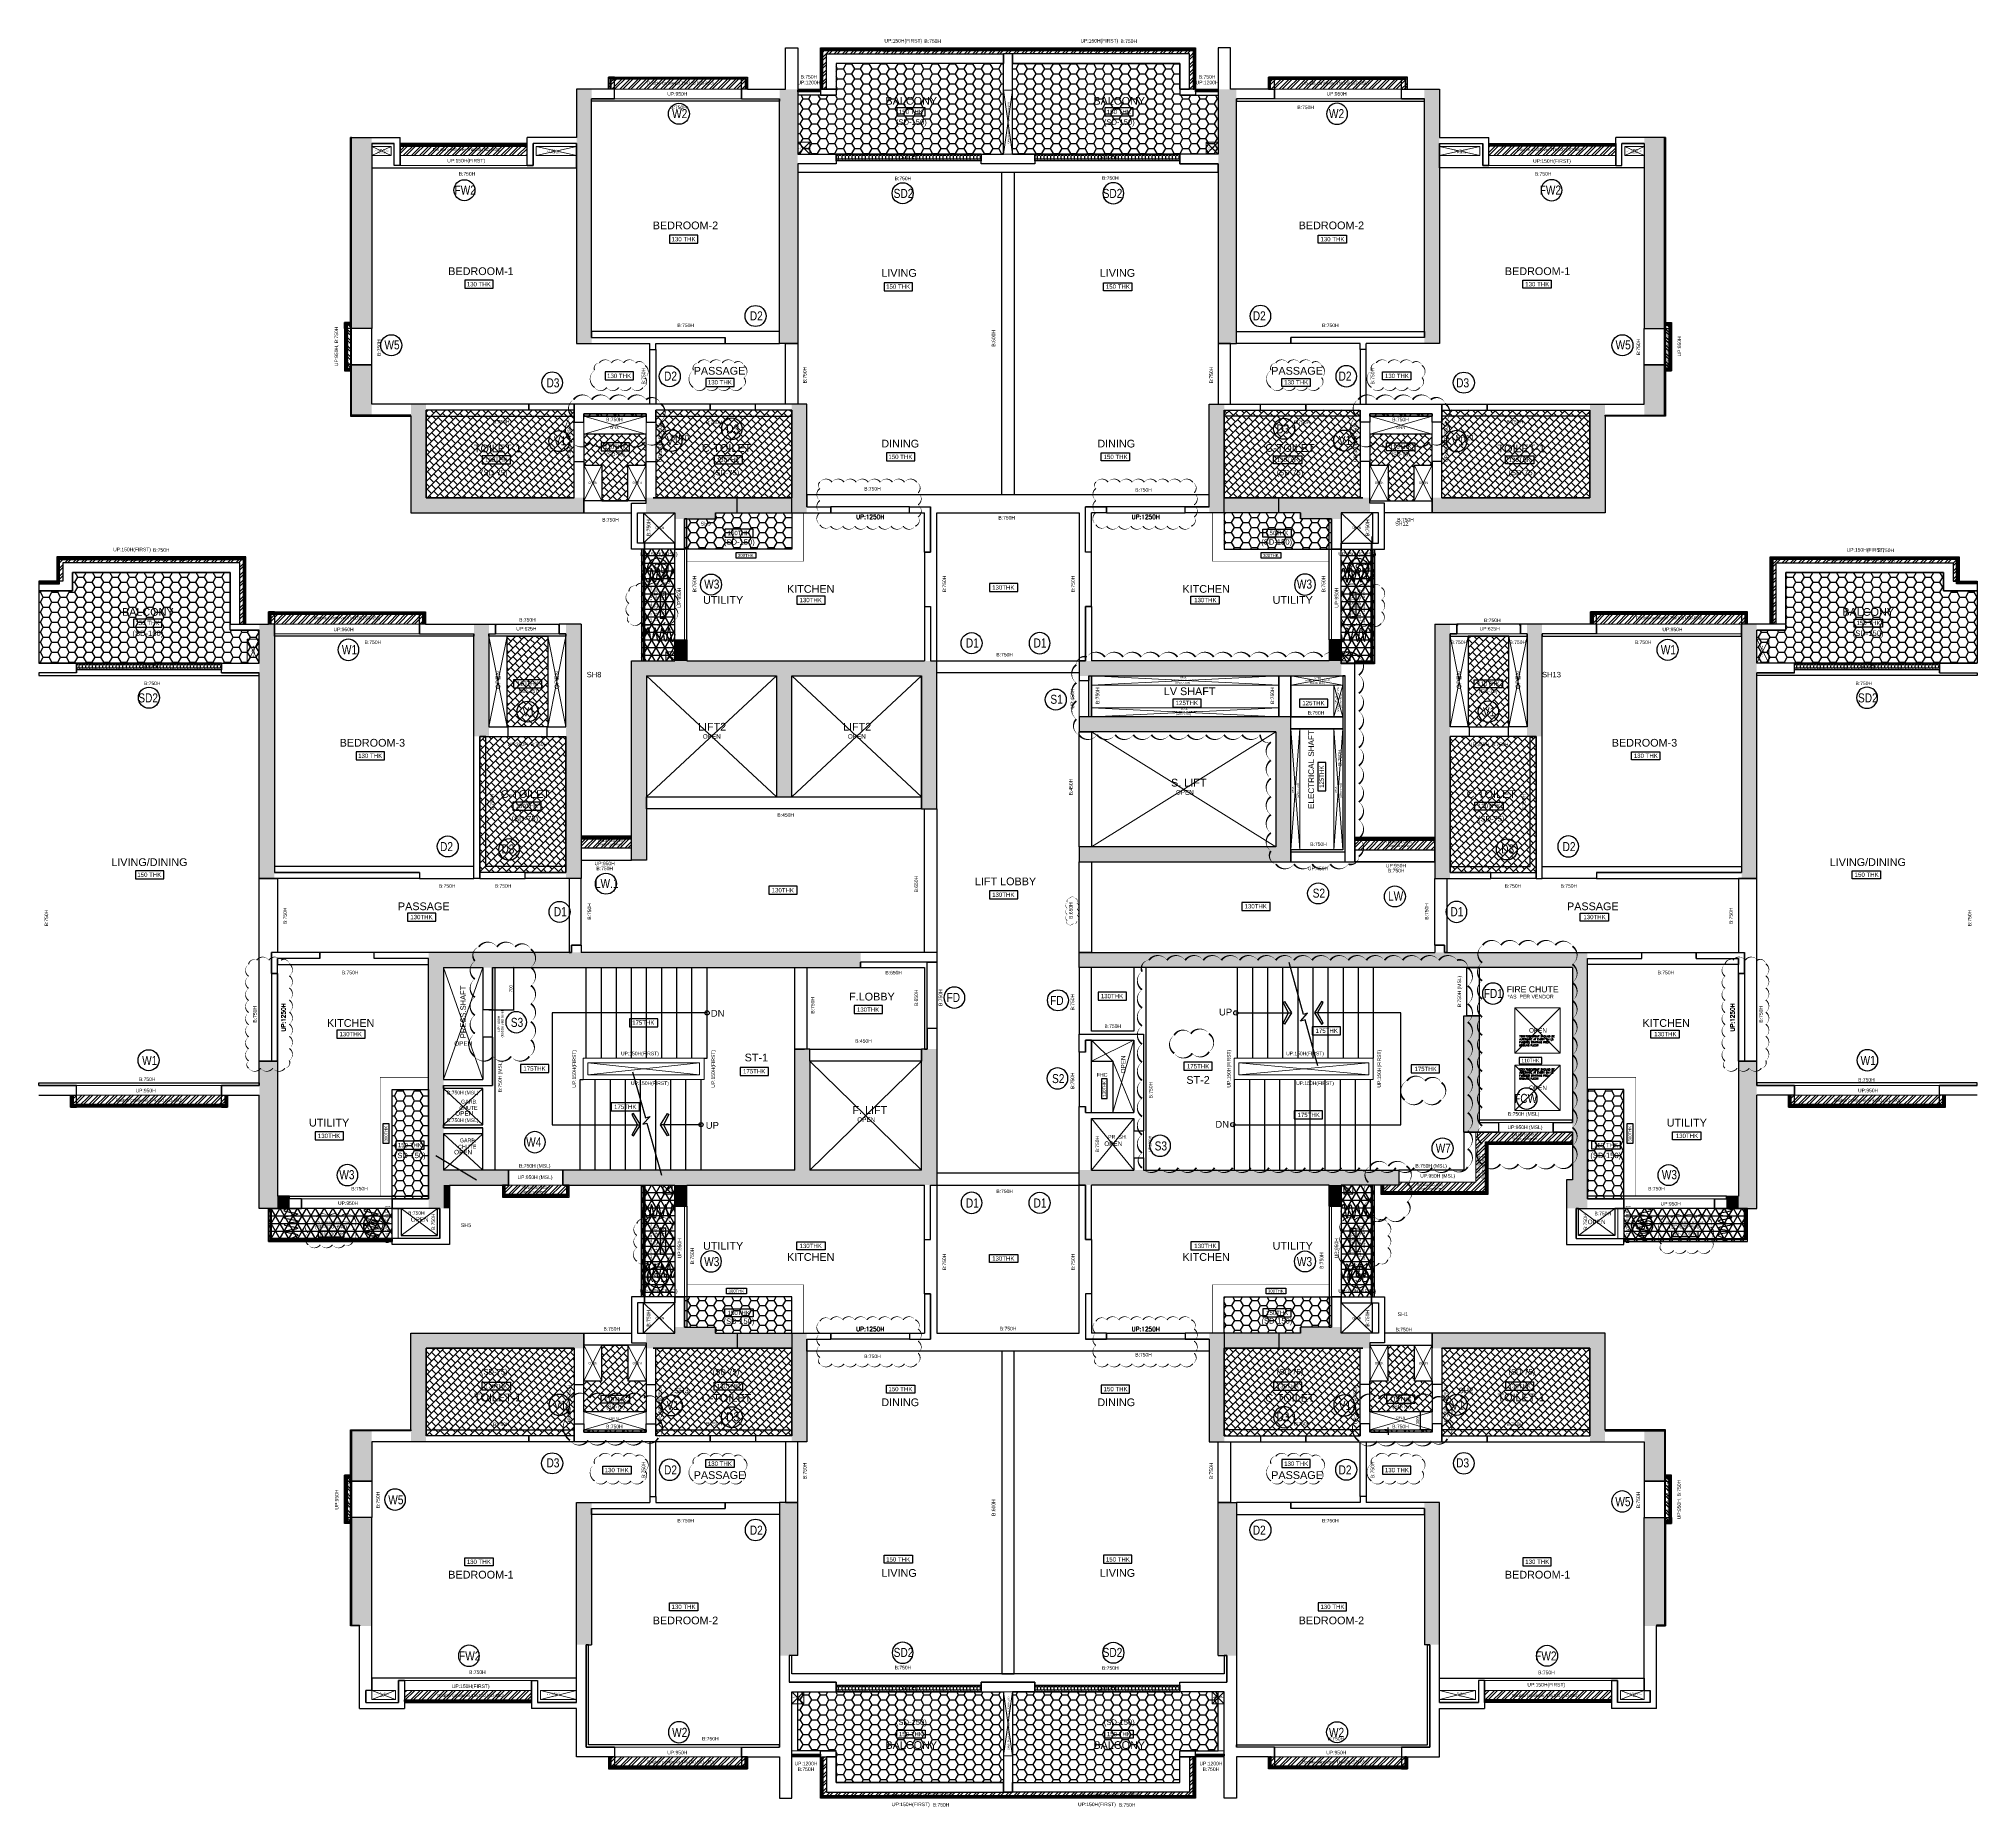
# Model space of a CAD drawing. Header units: millimetres. Extents: x 1124992 to 1258557, y -5767803 to -5695799.
# Drawn here: x 1220327 to 1252407, y -5767803 to -5738540 of the extents above; entities that cross this region are included whole.
import ezdxf
from ezdxf.enums import TextEntityAlignment as Align

# ---------------------------------------------------------------- set-up
doc = ezdxf.new("R2010")
doc.units = ezdxf.units.MM
doc.header["$LTSCALE"] = 1000
doc.header["$MEASUREMENT"] = 0
for name, pattern in [('AUDIT_D_120904163729-0', [0]), ('CENTER', [2, 1.25, -0.25, 0.25, -0.25]), ('CONTINOUS', [0]), ('DASHED', [19.05, 12.7, -6.35]), ('HIDDEN', [0.375, 0.25, -0.125]), ('HIDDENX2', [19.05, 12.7, -6.35])]:
    doc.linetypes.add(name, pattern=pattern)
doc.layers.get('0').update_dxf_attribs({"linetype": 'AUDIT_D_120904163729-0'})
for name, color, linetype in [('1-Question-1', 1, 'CENTER'), ('108_SLAB LINE', 6, 'Continuous'), ('2-CHANGE 190906', 6, 'Continuous'), ('2-CHANGE 191024-khan', 4, 'Continuous'), ('2-Changed 191007-isk', 2, 'Continuous'), ('202_WALL', 7, 'Continuous'), ('203_BEAM', 6, 'DASHED'), ('204_역BEAM', 4, 'Continuous'), ('205_BALCONY', 4, 'Continuous'), ('206_OPEN', 5, 'Continuous'), ('210-DRIP MOULD', 5, 'HIDDEN'), ('210-GROOVE(ELEVATION)', 40, 'HIDDEN'), ('210-GROOVE(Vertical)', 40, 'HIDDEN'), ('210_ROOM NAME', 2, 'Continuous'), ('210_SLAB THK', 2, 'Continuous'), ('216_SLAB DN -150', 81, 'CONTINOUS'), ('216_SLAB DN -25', 150, 'Continuous'), ('216_SLAB DN -620', 181, 'Continuous'), ('216_SLAB DN -650', 211, 'Continuous'), ('216_SLAB DN -75', 11, 'Continuous'), ('216_SLAB SLOPE', 40, 'Continuous'), ('216_슬라브다운', 6, 'Continuous'), ('219_계단선분', 2, 'Continuous'), ('221_BEAM문자', 6, 'Continuous'), ('222_역BEAM문자', 4, 'Continuous'), ('223_발코니문자', 4, 'Continuous'), ('260_Window door symbol', 125, 'Continuous'), ('FOLDED SLAB', 1, 'HIDDEN'), ('T8 - TYPICAL FLOOR CORE$0$a-window-no', 125, 'Continuous'), ('T8 - TYPICAL FLOOR CORE$0$T8 - TYPICAL FLOOR CORE$0$a-window-no', 125, 'Continuous'), ('T8(T9 IS SIMILAR) - DIMENSION & TEXTING$0$a-window-no', 125, 'Continuous'), ('T8_TYPICAL COLUMNS$0$A-SHEAR WALL THICKENING', 3, 'Continuous')]:
    doc.layers.add(name, color=color, linetype=linetype)
doc.layers.add('T8_REFUGE COLUMNS$0$COL-HATCH', color=7, linetype='Continuous', lineweight=25, true_color=0xa3a3a3)
doc.layers.add('T8_TYPICAL COLUMNS$0$$0$COL-HATCH', color=7, linetype='Continuous', lineweight=25, true_color=0xa3a3a3)
doc.layers.get('1-Question-1').off()
doc.styles.add('arial', font='sanss___.ttf')
doc.styles.add('csmD2007Romans', font='romans.shx', dxfattribs={"bigfont": 'whtmtxt.shx'})
doc.styles.add('T8 - TYPICAL FLOOR CORE$0$LODHA STANDERD', font='sanss___.ttf')
doc.styles.add('T8 - TYPICAL FLOOR CORE$0$T8 - TYPICAL FLOOR CORE$0$LODHA STANDERD', font='sanss___.ttf')
doc.styles.add('T8(T9 IS SIMILAR) - DIMENSION & TEXTING$0$LODHA STANDERD', font='sanss___.ttf')
doc.dimstyles.new('아파트_소', dxfattribs={"dimtxt": 50, "dimasz": 40, "dimexe": 12, "dimexo": 20, "dimgap": 15, "dimtad": 1, "dimtoh": 1, "dimrnd": 0.5, "dimdsep": 46, "dimtxsty": 'arial', "dimblk": 'DOTSMALL', "dimcen": 20, "dimclrd": 3, "dimclre": 3, "dimclrt": 3, "dimazin": 0, "dimtfac": 1, "dimtix": 1, "dimtmove": 2, "dimatfit": 3, "dimfxl": 1.5, "dimtolj": 1, "dimarcsym": 0})
pattern_1 = [(45, (1205400.26, -5775414.915), (-67.35192, 67.35192), []), (45, (1205400.26, -5775367.29), (-67.35192, 67.35192), [])]
pattern_2 = [(45, (1296585.8, -5853609.8), (-71.84205, 71.84205), []), (135, (1296585.8, -5853609.804), (-107.763073, 35.921024), [101.6, -101.6])]
pattern_3 = [(45, (1300225.72, -5853609.8), (-71.84205, 71.84205), []), (135, (1300225.725, -5853609.804), (-107.763073, 35.921024), [101.6, -101.6])]
pattern_4 = [(45, (1201950.26, -5776514.915), (-67.35192, 67.35192), []), (45, (1201950.26, -5776467.29), (-67.35192, 67.35192), [])]
pattern_5 = [(0, (1275419.73, -5847674.8), (0, 127), []), (60, (1275419.73, -5847674.8), (-109.98523, 63.5), []), (120, (1275419.73, -5847674.8), (-109.98523, -63.5), [])]
pattern_6 = [(45, (1205400.26, -5775414.92), (-71.84205, 71.84205), []), (135, (1205400.26, -5775414.915), (-107.763073, 35.921024), [101.6, -101.6])]
pattern_7 = [(45, (1200070.26, -5784264.915), (-67.35192, 67.35192), []), (45, (1200070.26, -5784217.29), (-67.35192, 67.35192), [])]
pattern_8 = [(0, (1205400.26, -5775414.915), (142.875, 82.48892), [95.25, -190.5]), (120, (1205400.26, -5775414.915), (-142.875, 82.48892), [95.25, -190.5]), (60, (1205400.26, -5775414.915), (3e-07, 164.97784), [-190.5, 95.25])]
pattern_9 = [(0, (1205400.26, -5775414.92), (0, 127), []), (60, (1205400.26, -5775414.92), (-109.98523, 63.5), []), (120, (1205400.26, -5775414.92), (-109.98523, -63.5), [])]
pattern_10 = [(45, (1196795.26, -5790954.07), (-67.35192, 67.35192), []), (45, (1196795.26, -5790906.45), (-67.35192, 67.35192), [])]
pattern_11 = [(135, (1261627.61, -5768090.49), (-67.35192, -67.35192), []), (135, (1261579.99, -5768090.49), (-67.35192, -67.35192), [])]
pattern_12 = [(45, (1205400.26, -5568784.8), (-67.35192, 67.35192), []), (45, (1205400.26, -5568737.17), (-67.35192, 67.35192), [])]
pattern_13 = [(45, (1296585.8, -5646979.68), (-71.84205, 71.84205), []), (135, (1296585.8, -5646979.684), (-107.763073, 35.921024), [101.6, -101.6])]
pattern_14 = [(45, (1300225.72, -5646979.68), (-71.84205, 71.84205), []), (135, (1300225.725, -5646979.684), (-107.763073, 35.921024), [101.6, -101.6])]
pattern_15 = [(45, (1202025.26, -5569884.8), (-67.35192, 67.35192), []), (45, (1202025.26, -5569837.17), (-67.35192, 67.35192), [])]
pattern_16 = [(0, (1275419.73, -5641044.68), (0, 127), []), (60, (1275419.73, -5641044.68), (-109.98523, 63.5), []), (120, (1275419.73, -5641044.68), (-109.98523, -63.5), [])]
pattern_17 = [(135, (1261627.61, -5561460.37), (-67.35192, -67.35192), []), (135, (1261579.99, -5561460.37), (-67.35192, -67.35192), [])]
pattern_18 = [(0, (1205400.26, -5568784.796), (142.875, 82.48892), [95.25, -190.5]), (120, (1205400.26, -5568784.796), (-142.875, 82.48892), [95.25, -190.5]), (60, (1205400.26, -5568784.796), (3e-07, 164.97784), [-190.5, 95.25])]
pattern_19 = [(45, (1218410.21, -5775414.92), (-71.84205, 71.84205), []), (135, (1218410.21, -5775414.915), (-107.763073, 35.921024), [101.6, -101.6])]
pattern_20 = [(0, (1205400.26, -5799680.1), (142.875, 82.48892), [95.25, -190.5]), (120, (1205400.26, -5799680.1), (-142.875, 82.48892), [95.25, -190.5]), (60, (1205400.26, -5799680.1), (3e-07, 164.97784), [-190.5, 95.25])]

# ---------------------------------------------------------------- blocks, each defined once
blk = doc.blocks.new('T8(T9 IS SIMILAR) - DIMENSION & TEXTING$0$WINDOW TAG')
at = {"layer": 'T8(T9 IS SIMILAR) - DIMENSION & TEXTING$0$a-window-no'}
blk.add_circle((0, 0), 174, dxfattribs=at)
at = {"layer": 'T8(T9 IS SIMILAR) - DIMENSION & TEXTING$0$a-window-no', "style": 'T8(T9 IS SIMILAR) - DIMENSION & TEXTING$0$LODHA STANDERD'}
blk.add_attdef('WINDOW', text='', height=150, dxfattribs=at).set_placement((11, 3), align=Align.MIDDLE_CENTER)
blk = doc.blocks.new('T8 - TYPICAL FLOOR CORE$0$WINDOW TAG')
at = {"layer": 'T8 - TYPICAL FLOOR CORE$0$a-window-no'}
blk.add_circle((0, 0), 174, dxfattribs=at)
at = {"layer": 'T8 - TYPICAL FLOOR CORE$0$a-window-no', "style": 'T8 - TYPICAL FLOOR CORE$0$LODHA STANDERD'}
blk.add_attdef('WINDOW', text='', height=150, dxfattribs=at).set_placement((11, 3), align=Align.MIDDLE_CENTER)
blk = doc.blocks.new('T8 - TYPICAL FLOOR CORE$0$T8 - TYPICAL FLOOR CORE$0$WINDOW TAG')
at = {"layer": 'T8 - TYPICAL FLOOR CORE$0$T8 - TYPICAL FLOOR CORE$0$a-window-no'}
blk.add_circle((0, 0), 174, dxfattribs=at)
at = {"layer": 'T8 - TYPICAL FLOOR CORE$0$T8 - TYPICAL FLOOR CORE$0$a-window-no', "style": 'T8 - TYPICAL FLOOR CORE$0$T8 - TYPICAL FLOOR CORE$0$LODHA STANDERD'}
blk.add_attdef('WINDOW', text='', height=150, dxfattribs=at).set_placement((11, 3), align=Align.MIDDLE_CENTER)
blk = doc.blocks.new('A$C128A26CC')
at = {"layer": '210-GROOVE(Vertical)', "linetype": 'ByBlock', "lineweight": -3, "flags": 128}
blk.add_lwpolyline([(15, 15), (5, 15), (0, 0), (20, 0), (15, 15)], dxfattribs=at)
blk.add_lwpolyline([(13, 12), (7, 12), (3, 2), (17, 2)], close=True, dxfattribs=at)
blk = doc.blocks.new('A$C0C2415B0')
at = {"layer": '216_SLAB SLOPE', "color": 6}
for p, q in [((60, 0), (42, 16)), ((42, 16), (78, 16)), ((60, 0), (78, 16))]:
    blk.add_line(p, q, dxfattribs=at)
blk.add_lwpolyline([(60, 28), (60, 0)], dxfattribs=at)
blk.add_open_spline([(60, 289), (103, 282), (176, 265), (-111, 238), (238, 208), (-119, 178), (240, 147), (-119, 118), (238, 85), (-59, 69), (29, 38), (60, 28)], degree=3, knots=[61.866951, 61.866951, 61.866951, 61.866951, 206.155281, 412.310563, 618.465844, 824.621125, 1030.776406, 1236.931688, 1443.086969, 1649.24225, 1761.045649, 1761.045649, 1761.045649, 1761.045649], dxfattribs=at)
blk = doc.blocks.new('_DotSmall')
at = {"color": 0, "linetype": 'ByBlock', "const_width": 0.5}
blk.add_lwpolyline([(-0.0625, 0, 1), (0.0625, 0, 1)], format="xyb", close=True, dxfattribs=at)
blk = doc.blocks.new('*D43')
at = {"layer": '2-CHANGE 191024-khan', "color": 3, "linetype": 'ByBlock', "lineweight": -2, "transparency": 16777216}
for p, q in [((1228014, -5753909), (1228193, -5753909)), ((1228181, -5753909), (1228181, -5754609)), ((1227777, -5754609), (1228193, -5754609))]:
    blk.add_line(p, q, dxfattribs=at)
at = {"layer": '2-CHANGE 191024-khan', "color": 3, "linetype": 'ByBlock', "lineweight": -2, "transparency": 16777216, "xscale": 40, "yscale": 40, "zscale": 40}
for p, rotation in [((1228181, -5753909), 90), ((1228181, -5754609), 270)]:
    blk.add_blockref('_DotSmall', p, dxfattribs=dict(at, rotation=rotation))
at = {"layer": '2-CHANGE 191024-khan', "color": 3, "linetype": 'ByBlock', "transparency": 16777216, "insert": (1228140, -5754259), "char_height": 50, "attachment_point": 5, "rotation": 90, "style": 'arial'}
blk.add_mtext('\\A1;700', dxfattribs=at)
blk = doc.blocks.new('*D45')
at = {"layer": '2-CHANGE 191024-khan', "color": 3, "linetype": 'ByBlock', "lineweight": -2, "transparency": 16777216}
for p, q in [((1242377, -5761559), (1242670, -5761559)), ((1242658, -5761559), (1242658, -5761519)), ((1242658, -5761559), (1242658, -5761599)), ((1242377, -5761599), (1242670, -5761599)), ((1242658, -5761599), (1242658, -5761639))]:
    blk.add_line(p, q, dxfattribs=at)
at = {"layer": '2-CHANGE 191024-khan', "color": 3, "linetype": 'ByBlock', "lineweight": -2, "transparency": 16777216, "xscale": 40, "yscale": 40, "zscale": 40}
for p, rotation in [((1242658, -5761559), 270), ((1242658, -5761599), 90)]:
    blk.add_blockref('_DotSmall', p, dxfattribs=dict(at, rotation=rotation))
at = {"layer": '2-CHANGE 191024-khan', "color": 3, "linetype": 'ByBlock', "transparency": 16777216, "insert": (1242617, -5761579), "char_height": 50, "attachment_point": 5, "rotation": 90, "style": 'arial'}
blk.add_mtext('\\A1;40', dxfattribs=at)
blk = doc.blocks.new('*D46')
at = {"layer": '2-CHANGE 191024-khan', "color": 3, "linetype": 'ByBlock', "lineweight": -2, "transparency": 16777216}
for p, q in [((1243367, -5761259), (1243174, -5761259)), ((1243367, -5761559), (1243174, -5761559)), ((1243186, -5761259), (1243186, -5761559))]:
    blk.add_line(p, q, dxfattribs=at)
at = {"layer": '2-CHANGE 191024-khan', "color": 3, "linetype": 'ByBlock', "lineweight": -2, "transparency": 16777216, "xscale": 40, "yscale": 40, "zscale": 40}
for p, rotation in [((1243186, -5761259), 90), ((1243186, -5761559), 270)]:
    blk.add_blockref('_DotSmall', p, dxfattribs=dict(at, rotation=rotation))
at = {"layer": '2-CHANGE 191024-khan', "color": 3, "linetype": 'ByBlock', "transparency": 16777216, "insert": (1243146, -5761409), "char_height": 50, "attachment_point": 5, "rotation": 90, "style": 'arial'}
blk.add_mtext('\\A1;300', dxfattribs=at)

msp = doc.modelspace()

# ---------------------------------------------------------------- hatches: boundary and pattern name
at = {"layer": '216_SLAB DN -150'}
h = msp.add_hatch(dxfattribs=at)
h.set_pattern_fill('HONEY', color=95, scale=30)
h.set_pattern_definition(pattern_8)
h.paths.add_polyline_path([(1236291.726, -5738949.027), (1233521.726, -5738949.027), (1233521.726, -5739474.027), (1232886.726, -5739474.027), (1232886.726, -5740449.027), (1236291.726, -5740449.027)])
h = msp.add_hatch(dxfattribs=at)
h.set_pattern_fill('HONEY', color=95, scale=30)
h.set_pattern_definition(pattern_8)
h.paths.add_polyline_path([(1236441.726, -5738949.027), (1239211.726, -5738949.027), (1239211.726, -5739474.027), (1239846.726, -5739474.027), (1239846.726, -5740449.027), (1236441.726, -5740449.027)])
h = msp.add_hatch(dxfattribs=at)
h.set_pattern_fill('HONEY', color=95, scale=30)
h.set_pattern_definition(pattern_8)
h.paths.add_polyline_path([(1231011.701, -5746984.027), (1231011.701, -5746484.027), (1231526.701, -5746484.027), (1231526.701, -5746384.027), (1232786.726, -5746384.027), (1232786.726, -5746984.027)])
h = msp.add_hatch(dxfattribs=at)
h.set_pattern_fill('HONEY', color=95, scale=30)
h.set_pattern_definition([(0, (1231397.93, -5775414.915), (142.875, 82.48892), [95.25, -190.5]), (120, (1231397.93, -5775414.915), (-142.875, 82.48892), [95.25, -190.5]), (60, (1231397.93, -5775414.915), (3e-07, 164.97784), [-190.5, 95.25])])
h.paths.add_polyline_path([(1241721.75, -5746984.027), (1241721.75, -5746484.027), (1241206.75, -5746484.027), (1241206.75, -5746384.027), (1239946.726, -5746384.027), (1239946.726, -5746984.027)])
h = msp.add_hatch(dxfattribs=at)
h.set_pattern_fill('HONEY', color=95, scale=30)
h.set_pattern_definition(pattern_8)
h.paths.add_polyline_path([(1220326.726, -5747674.027), (1220326.726, -5748874.027), (1223976.726, -5748874.027), (1223976.726, -5748324.027), (1223491.726, -5748324.027), (1223491.726, -5747374.027), (1220886.726, -5747374.027), (1220886.726, -5747674.027)])
h = msp.add_hatch(dxfattribs=at)
h.set_pattern_fill('HONEY', color=95, scale=30)
h.set_pattern_definition(pattern_8)
h.paths.add_polyline_path([(1252406.726, -5747674.027), (1252406.726, -5748874.027), (1248756.726, -5748874.027), (1248756.726, -5748324.027), (1249241.726, -5748324.027), (1249241.726, -5747374.027), (1251846.726, -5747374.027), (1251846.726, -5747674.027)])
h = msp.add_hatch(dxfattribs=at)
h.set_pattern_fill('HONEY', color=95, scale=30)
h.set_pattern_definition(pattern_8)
h.paths.add_polyline_path([(1226776.726, -5757734.027), (1226176.726, -5757734.027), (1226176.726, -5755924.027), (1226776.726, -5755924.027)])
h = msp.add_hatch(dxfattribs=at)
h.set_pattern_fill('HONEY', color=95, scale=30)
h.set_pattern_definition(pattern_8)
h.paths.add_polyline_path([(1245956.726, -5757734.027), (1246556.726, -5757734.027), (1246556.726, -5755924.027), (1245956.726, -5755924.027)])
h = msp.add_hatch(dxfattribs=at)
h.set_pattern_fill('HONEY', color=95, scale=30)
h.set_pattern_definition(pattern_18)
h.paths.add_polyline_path([(1231011.701, -5759359.027), (1231011.701, -5759859.027), (1231526.701, -5759859.027), (1231526.701, -5759959.027), (1232786.726, -5759959.027), (1232786.726, -5759359.027)])
h = msp.add_hatch(dxfattribs=at)
h.set_pattern_fill('HONEY', color=95, scale=30)
h.set_pattern_definition(pattern_18)
h.paths.add_polyline_path([(1241721.75, -5759359.027), (1241721.75, -5759859.027), (1241206.75, -5759859.027), (1241206.75, -5759959.027), (1239946.726, -5759959.027), (1239946.726, -5759359.027)])
h = msp.add_hatch(dxfattribs=at)
h.set_pattern_fill('HONEY', color=95, scale=30)
h.set_pattern_definition(pattern_20)
h.paths.add_polyline_path([(1236291.726, -5767394.027), (1233521.726, -5767394.027), (1233521.726, -5766869.027), (1232886.726, -5766869.027), (1232886.726, -5765894.027), (1236291.726, -5765894.027)])
h = msp.add_hatch(dxfattribs=at)
h.set_pattern_fill('HONEY', color=95, scale=30)
h.set_pattern_definition(pattern_20)
h.paths.add_polyline_path([(1236441.726, -5767394.027), (1239211.726, -5767394.027), (1239211.726, -5766869.027), (1239846.726, -5766869.027), (1239846.726, -5765894.027), (1236441.726, -5765894.027)])
at = {"layer": '216_SLAB DN -25', "linetype": 'ByBlock'}
h = msp.add_hatch(dxfattribs=at)
h.set_pattern_fill('ANGLE', color=256, scale=8)
h.set_pattern_definition([(0, (1205400.26, -5750079.915), (0, 55.88), [40.64, -15.24]), (90, (1205400.26, -5750079.915), (-55.88, 3e-15), [40.64, -15.24])])
h.paths.add_polyline_path([(1233521.726, -5740449.027), (1235921.726, -5740449.027), (1235921.726, -5740559.027), (1233521.726, -5740559.027)])
h = msp.add_hatch(dxfattribs=at)
h.set_pattern_fill('ANGLE', color=256, scale=8)
h.set_pattern_definition([(0, (1208690.26, -5750079.915), (0, 55.88), [40.64, -15.24]), (90, (1208690.26, -5750079.915), (-55.88, 3e-15), [40.64, -15.24])])
h.paths.add_polyline_path([(1236811.726, -5740449.027), (1239211.726, -5740449.027), (1239211.726, -5740559.027), (1236811.726, -5740559.027)])
h = msp.add_hatch(dxfattribs=at)
h.set_pattern_fill('ANGLE', color=256, scale=8)
h.set_pattern_definition([(0, (1192830.26, -5758504.915), (0, 55.88), [40.64, -15.24]), (90, (1192830.26, -5758504.915), (-55.88, 3e-15), [40.64, -15.24])])
h.paths.add_polyline_path([(1220951.726, -5748874.027), (1223351.726, -5748874.027), (1223351.726, -5748984.027), (1220951.726, -5748984.027)])
h = msp.add_hatch(dxfattribs=at)
h.set_pattern_fill('ANGLE', color=256, scale=8)
h.set_pattern_definition([(0, (1221260.26, -5758504.915), (0, 55.88), [40.64, -15.24]), (90, (1221260.26, -5758504.915), (-55.88, 3e-15), [40.64, -15.24])])
h.paths.add_polyline_path([(1249381.726, -5748874.027), (1251781.726, -5748874.027), (1251781.726, -5748984.027), (1249381.726, -5748984.027)])
h = msp.add_hatch(dxfattribs=at)
h.set_pattern_fill('ANGLE', color=256, scale=8)
h.set_pattern_definition([(0, (1205400.26, -5775414.915), (0, 55.88), [40.64, -15.24]), (90, (1205400.26, -5775414.915), (-55.88, 3e-15), [40.64, -15.24])])
h.paths.add_polyline_path([(1233521.726, -5765784.027), (1235921.726, -5765784.027), (1235921.726, -5765894.027), (1233521.726, -5765894.027)])
h = msp.add_hatch(dxfattribs=at)
h.set_pattern_fill('ANGLE', color=256, scale=8)
h.set_pattern_definition([(0, (1208690.26, -5775414.915), (0, 55.88), [40.64, -15.24]), (90, (1208690.26, -5775414.915), (-55.88, 3e-15), [40.64, -15.24])])
h.paths.add_polyline_path([(1236811.726, -5765784.027), (1239211.726, -5765784.027), (1239211.726, -5765894.027), (1236811.726, -5765894.027)])
at = {"layer": '216_SLAB DN -620'}
h = msp.add_hatch(dxfattribs=at)
h.set_pattern_fill('NET3', color=256, scale=40)
h.set_pattern_definition(pattern_5)
h.paths.add_polyline_path([(1230851.701, -5746984.027), (1230851.701, -5748834.027), (1230301.726, -5748834.027), (1230301.726, -5746984.027)])
h = msp.add_hatch(dxfattribs=at)
h.set_pattern_fill('NET3', color=256, scale=40)
h.set_pattern_definition(pattern_5)
h.paths.add_polyline_path([(1241881.75, -5746984.027), (1241881.75, -5748884.027), (1242431.726, -5748884.027), (1242431.726, -5746984.027)])
h = msp.add_hatch(dxfattribs=at)
h.set_pattern_fill('NET3', color=256, scale=40)
h.set_pattern_definition(pattern_16)
h.paths.add_polyline_path([(1230851.701, -5759359.027), (1230851.701, -5757509.027), (1230301.726, -5757509.027), (1230301.726, -5759359.027)])
h = msp.add_hatch(dxfattribs=at)
h.set_pattern_fill('NET3', color=256, scale=40)
h.set_pattern_definition(pattern_16)
h.paths.add_polyline_path([(1241881.75, -5759359.027), (1241881.75, -5757509.027), (1242431.726, -5757509.027), (1242431.726, -5759359.027)])
h = msp.add_hatch(dxfattribs=at)
h.set_pattern_fill('NET3', color=256, scale=40)
h.set_pattern_definition(pattern_9)
h.paths.add_polyline_path([(1226176.726, -5758444.027), (1224126.726, -5758444.027), (1224126.726, -5757894.027), (1226176.726, -5757894.027)])
h = msp.add_hatch(dxfattribs=at)
h.set_pattern_fill('NET3', color=256, scale=40)
h.set_pattern_definition(pattern_9)
h.paths.add_polyline_path([(1246556.726, -5758444.027), (1248606.726, -5758444.027), (1248606.726, -5757894.027), (1246556.726, -5757894.027)])
at = {"layer": '216_SLAB DN -650', "linetype": 'Continuous', "lineweight": 0}
h = msp.add_hatch(dxfattribs=at)
h.set_pattern_fill('STEEL', color=227, scale=30)
h.set_pattern_definition(pattern_1)
h.paths.add_polyline_path([(1233361.726, -5739374.027), (1233261.726, -5739374.027), (1233261.726, -5738689.027), (1239471.726, -5738689.027), (1239471.726, -5739374.027), (1239371.726, -5739374.027), (1239371.726, -5738789.027), (1233361.726, -5738789.027)])
h = msp.add_hatch(dxfattribs=at)
h.set_pattern_fill('STEEL', color=227, scale=30)
h.set_pattern_definition(pattern_1)
h.paths.add_polyline_path([(1229756.726, -5739174.027), (1232056.726, -5739174.027), (1232056.726, -5739374.027), (1229756.726, -5739374.027)])
h = msp.add_hatch(dxfattribs=at)
h.set_pattern_fill('STEEL', color=227, scale=30)
h.set_pattern_definition(pattern_1)
h.paths.add_polyline_path([(1242976.726, -5739174.027), (1240676.726, -5739174.027), (1240676.726, -5739374.027), (1242976.726, -5739374.027)])
h = msp.add_hatch(dxfattribs=at)
h.set_pattern_fill('STEEL', color=227, scale=30)
h.set_pattern_definition(pattern_4)
h.paths.add_polyline_path([(1226306.726, -5740274.027), (1228406.726, -5740274.027), (1228406.726, -5740474.027), (1226306.726, -5740474.027)])
h = msp.add_hatch(dxfattribs=at)
h.set_pattern_fill('STEEL', color=227, scale=30)
h.set_pattern_definition(pattern_4)
h.paths.add_polyline_path([(1246426.726, -5740274.027), (1244326.726, -5740274.027), (1244326.726, -5740474.027), (1246426.726, -5740474.027)])
h = msp.add_hatch(dxfattribs=at)
h.set_pattern_fill('STEEL', color=227, scale=30, angle=90)
h.set_pattern_definition(pattern_11)
h.paths.add_polyline_path([(1225386.726, -5744034.026), (1225386.726, -5743234.022), (1225486.726, -5743234.022), (1225486.726, -5744034.026)])
h = msp.add_hatch(dxfattribs=at)
h.set_pattern_fill('STEEL', color=227, scale=30, angle=90)
h.set_pattern_definition(pattern_11)
h.paths.add_polyline_path([(1247346.726, -5744034.026), (1247346.726, -5743234.022), (1247246.726, -5743234.022), (1247246.726, -5744034.026)])
h = msp.add_hatch(dxfattribs=at)
h.set_pattern_fill('STEEL', color=227, scale=30)
h.set_pattern_definition(pattern_1)
h.paths.add_polyline_path([(1220626.726, -5747114.027), (1220626.726, -5747514.027), (1220726.726, -5747514.027), (1220726.726, -5747214.027), (1223651.726, -5747214.027), (1223651.726, -5748224.027), (1223751.726, -5748224.027), (1223751.726, -5747114.027)])
h = msp.add_hatch(dxfattribs=at)
h.set_pattern_fill('STEEL', color=227, scale=30)
h.set_pattern_definition(pattern_1)
h.paths.add_polyline_path([(1252106.726, -5747114.027), (1252106.726, -5747514.027), (1252006.726, -5747514.027), (1252006.726, -5747214.027), (1249081.726, -5747214.027), (1249081.726, -5748224.027), (1248981.726, -5748224.027), (1248981.726, -5747114.027)])
h = msp.add_hatch(dxfattribs=at)
h.set_pattern_fill('STEEL', color=227, scale=30)
h.set_pattern_definition(pattern_7)
h.paths.add_polyline_path([(1224126.726, -5748024.027), (1226726.726, -5748024.027), (1226726.726, -5748224.027), (1224126.726, -5748224.027)])
h = msp.add_hatch(dxfattribs=at)
h.set_pattern_fill('STEEL', color=227, scale=30)
h.set_pattern_definition(pattern_7)
h.paths.add_polyline_path([(1248606.726, -5748024.027), (1246006.726, -5748024.027), (1246006.726, -5748224.027), (1248606.726, -5748224.027)])
h = msp.add_hatch(dxfattribs=at)
h.set_pattern_fill('STEEL', color=227, scale=30)
h.set_pattern_definition([(45, (1204945.26, -5787974.91), (-67.35192, 67.35192), []), (45, (1204945.26, -5787927.29), (-67.35192, 67.35192), [])])
h.paths.add_polyline_path([(1229301.726, -5751734.026), (1230136.726, -5751734.026), (1230136.726, -5751934.026), (1229301.726, -5751934.026)])
h = msp.add_hatch(dxfattribs=at)
h.set_pattern_fill('STEEL', color=227, scale=30)
h.set_pattern_definition([(45, (1217750.26, -5787999.915), (-67.35192, 67.35192), []), (45, (1217750.26, -5787952.29), (-67.35192, 67.35192), [])])
h.paths.add_polyline_path([(1242106.726, -5751759.027), (1243431.726, -5751759.027), (1243431.726, -5751959.029), (1242106.726, -5751959.027)])
h = msp.add_hatch(dxfattribs=at)
h.set_pattern_fill('STEEL', color=227, scale=30)
h.set_pattern_definition(pattern_10)
h.paths.add_polyline_path([(1220851.726, -5756219.027), (1223451.726, -5756219.027), (1223451.726, -5756019.027), (1220851.726, -5756019.027)])
h = msp.add_hatch(dxfattribs=at)
h.set_pattern_fill('STEEL', color=227, scale=30)
h.set_pattern_definition(pattern_10)
h.paths.add_polyline_path([(1251881.726, -5756219.027), (1249281.726, -5756219.027), (1249281.726, -5756019.027), (1251881.726, -5756019.027)])
h = msp.add_hatch(dxfattribs=at)
h.set_pattern_fill('STEEL', color=227, scale=30)
h.set_pattern_definition(pattern_1)
h.paths.add_polyline_path([(1242836.726, -5757459.027), (1242836.726, -5757509.027), (1242536.726, -5757509.027), (1242536.726, -5757659.027), (1244311.726, -5757659.027), (1244311.726, -5756834.027), (1245706.726, -5756834.027), (1245706.726, -5756634.027), (1244111.726, -5756634.027), (1244111.726, -5757459.027)])
h = msp.add_hatch(dxfattribs=at)
h.set_pattern_fill('STEEL', color=227, scale=30)
h.set_pattern_definition([(45, (1203645.26, -5793749.915), (-67.35192, 67.35192), []), (45, (1203645.26, -5793702.29), (-67.35192, 67.35192), [])])
h.paths.add_polyline_path([(1228001.726, -5757509.027), (1229101.726, -5757509.027), (1229101.726, -5757709.027), (1228001.726, -5757709.027)])
h = msp.add_hatch(dxfattribs=at)
h.set_pattern_fill('STEEL', color=227, scale=30, angle=90)
h.set_pattern_definition(pattern_17)
h.paths.add_polyline_path([(1225386.726, -5762309.028), (1225386.726, -5763109.031), (1225486.726, -5763109.031), (1225486.726, -5762309.028)])
h = msp.add_hatch(dxfattribs=at)
h.set_pattern_fill('STEEL', color=227, scale=30, angle=90)
h.set_pattern_definition(pattern_17)
h.paths.add_polyline_path([(1247346.726, -5762309.028), (1247346.726, -5763109.031), (1247246.726, -5763109.031), (1247246.726, -5762309.028)])
h = msp.add_hatch(dxfattribs=at)
h.set_pattern_fill('STEEL', color=227, scale=30)
h.set_pattern_definition(pattern_15)
h.paths.add_polyline_path([(1226381.726, -5766069.027), (1228481.726, -5766069.027), (1228481.726, -5765869.027), (1226381.726, -5765869.027)])
h = msp.add_hatch(dxfattribs=at)
h.set_pattern_fill('STEEL', color=227, scale=30)
h.set_pattern_definition(pattern_15)
h.paths.add_polyline_path([(1246351.726, -5766069.027), (1244251.726, -5766069.027), (1244251.726, -5765869.027), (1246351.726, -5765869.027)])
h = msp.add_hatch(dxfattribs=at)
h.set_pattern_fill('STEEL', color=227, scale=30)
h.set_pattern_definition(pattern_12)
h.paths.add_polyline_path([(1229756.726, -5767169.027), (1232056.726, -5767169.027), (1232056.726, -5766969.027), (1229756.726, -5766969.027)])
h = msp.add_hatch(dxfattribs=at)
h.set_pattern_fill('STEEL', color=227, scale=30)
h.set_pattern_definition(pattern_12)
h.paths.add_polyline_path([(1233361.726, -5766969.027), (1233261.726, -5766969.027), (1233261.726, -5767654.027), (1239471.726, -5767654.027), (1239471.726, -5766969.027), (1239371.726, -5766969.027), (1239371.726, -5767554.027), (1233361.726, -5767554.027)])
h = msp.add_hatch(dxfattribs=at)
h.set_pattern_fill('STEEL', color=227, scale=30)
h.set_pattern_definition(pattern_12)
h.paths.add_polyline_path([(1242976.726, -5767169.027), (1240676.726, -5767169.027), (1240676.726, -5766969.027), (1242976.726, -5766969.027)])
at = {"layer": '216_SLAB DN -75'}
h = msp.add_hatch(dxfattribs=at)
h.set_pattern_fill('AR-B88', color=15, scale=0.5, angle=45)
h.set_pattern_definition(pattern_2)
h.paths.add_polyline_path([(1226736.799, -5744684.027), (1229186.799, -5744684.027), (1229186.799, -5745256.527), (1229186.799, -5746134.027), (1226736.798, -5746134.027)])
h = msp.add_hatch(dxfattribs=at)
h.set_pattern_fill('AR-B88', color=15, scale=0.5, angle=45)
h.set_pattern_definition(pattern_6)
h.paths.add_polyline_path([(1229346.799, -5744744.027), (1230376.701, -5744744.027), (1230376.701, -5744784.027), (1229346.799, -5744784.027)])
h = msp.add_hatch(dxfattribs=at)
h.set_pattern_fill('AR-B88', color=15, scale=0.5, angle=45)
h.set_pattern_definition(pattern_3)
h.paths.add_polyline_path([(1230536.701, -5744684.027), (1232786.726, -5744684.027), (1232786.726, -5745256.527), (1232786.726, -5746134.027), (1230536.701, -5746134.027)])
h = msp.add_hatch(dxfattribs=at)
h.set_pattern_fill('AR-B88', color=15, scale=0.5, angle=45)
h.set_pattern_definition(pattern_3)
h.paths.add_polyline_path([(1242196.75, -5744684.027), (1239946.726, -5744684.027), (1239946.726, -5745256.527), (1239946.726, -5746134.027), (1242196.75, -5746134.027)])
h = msp.add_hatch(dxfattribs=at)
h.set_pattern_fill('AR-B88', color=15, scale=0.5, angle=45)
h.set_pattern_definition(pattern_19)
h.paths.add_polyline_path([(1242356.75, -5744744.027), (1243386.653, -5744744.027), (1243386.653, -5744784.027), (1242356.75, -5744784.027)])
h = msp.add_hatch(dxfattribs=at)
h.set_pattern_fill('AR-B88', color=15, scale=0.5, angle=45)
h.set_pattern_definition(pattern_2)
h.paths.add_polyline_path([(1245996.653, -5744684.027), (1243546.653, -5744684.027), (1243546.653, -5745256.527), (1243546.653, -5746134.027), (1245996.653, -5746134.027)])
h = msp.add_hatch(dxfattribs=at)
h.set_pattern_fill('AR-B88', color=15, scale=0.5, angle=45)
h.set_pattern_definition([(45, (1205400.26, -5761770.92), (-71.84205, 71.84205), []), (135, (1205400.26, -5761770.92), (-107.76307, 35.921024), [101.6, -101.6])])
h.paths.add_polyline_path([(1229646.799, -5746184.027), (1230076.701, -5746184.027), (1230076.701, -5745594.027), (1230376.701, -5745594.027), (1230376.701, -5745084.027), (1229346.799, -5745084.027), (1229346.799, -5745594.027), (1229646.799, -5745594.027)])
h = msp.add_hatch(dxfattribs=at)
h.set_pattern_fill('AR-B88', color=15, scale=0.5, angle=45)
h.set_pattern_definition([(45, (1218410.21, -5761770.92), (-71.84205, 71.84205), []), (135, (1218410.21, -5761770.92), (-107.76307, 35.921024), [101.6, -101.6])])
h.paths.add_polyline_path([(1242656.75, -5746184.027), (1243086.653, -5746184.027), (1243086.653, -5745594.027), (1243386.653, -5745594.027), (1243386.653, -5745084.027), (1242356.75, -5745084.027), (1242356.75, -5745594.027), (1242656.75, -5745594.027)])
h = msp.add_hatch(dxfattribs=at)
h.set_pattern_fill('AR-B88', color=15, scale=0.5, angle=45)
h.set_pattern_definition(pattern_6)
h.paths.add_polyline_path([(1228076.726, -5748424.027), (1228751.726, -5748424.027), (1228751.726, -5749924.027), (1228076.726, -5749924.027)])
h = msp.add_hatch(dxfattribs=at)
h.set_pattern_fill('AR-B88', color=15, scale=0.5, angle=45)
h.set_pattern_definition(pattern_6)
h.paths.add_polyline_path([(1244656.726, -5748424.027), (1243981.726, -5748424.027), (1243981.726, -5749924.027), (1244656.726, -5749924.027)])
h = msp.add_hatch(dxfattribs=at)
h.set_pattern_fill('AR-B88', color=15, scale=0.5, angle=45)
h.set_pattern_definition(pattern_6)
h.paths.add_polyline_path([(1227626.726, -5750084.027), (1229051.726, -5750084.027), (1229051.726, -5752334.027), (1227626.726, -5752334.027)])
h = msp.add_hatch(dxfattribs=at)
h.set_pattern_fill('AR-B88', color=15, scale=0.5, angle=45)
h.set_pattern_definition(pattern_6)
h.paths.add_polyline_path([(1245106.726, -5750084.027), (1243681.726, -5750084.027), (1243681.726, -5752334.027), (1245106.726, -5752334.027)])
h = msp.add_hatch(dxfattribs=at)
h.set_pattern_fill('AR-B88', color=15, scale=0.5, angle=45)
h.set_pattern_definition(pattern_13)
h.paths.add_polyline_path([(1226736.799, -5761659.027), (1229186.799, -5761659.027), (1229186.799, -5761086.527), (1229186.799, -5760209.027), (1226736.798, -5760209.027)])
h = msp.add_hatch(dxfattribs=at)
h.set_pattern_fill('AR-B88', color=15, scale=0.5, angle=45)
h.set_pattern_definition(pattern_6)
h.paths.add_polyline_path([(1229646.799, -5760159.027), (1230076.701, -5760159.027), (1230076.701, -5760749.027), (1230376.701, -5760749.027), (1230376.701, -5761259.027), (1229346.799, -5761259.027), (1229346.799, -5760749.027), (1229646.799, -5760749.027)])
h = msp.add_hatch(dxfattribs=at)
h.set_pattern_fill('AR-B88', color=15, scale=0.5, angle=45)
h.set_pattern_definition(pattern_14)
h.paths.add_polyline_path([(1230536.701, -5761659.027), (1232786.726, -5761659.027), (1232786.726, -5761086.527), (1232786.726, -5760209.027), (1230536.701, -5760209.027)])
h = msp.add_hatch(dxfattribs=at)
h.set_pattern_fill('AR-B88', color=15, scale=0.5, angle=45)
h.set_pattern_definition(pattern_14)
h.paths.add_polyline_path([(1242196.75, -5761659.027), (1239946.726, -5761659.027), (1239946.726, -5761086.527), (1239946.726, -5760209.027), (1242196.75, -5760209.027)])
h = msp.add_hatch(dxfattribs=at)
h.set_pattern_fill('AR-B88', color=15, scale=0.5, angle=45)
h.set_pattern_definition(pattern_19)
h.paths.add_polyline_path([(1242356.75, -5761259.027), (1243386.653, -5761259.027), (1243386.653, -5760749.027), (1243086.653, -5760749.027), (1243086.653, -5760159.027), (1242656.75, -5760159.027), (1242656.75, -5760749.027), (1242356.75, -5760749.027)])
h = msp.add_hatch(dxfattribs=at)
h.set_pattern_fill('AR-B88', color=15, scale=0.5, angle=45)
h.set_pattern_definition(pattern_13)
h.paths.add_polyline_path([(1245996.653, -5761659.027), (1243546.653, -5761659.027), (1243546.653, -5761086.527), (1243546.653, -5760209.027), (1245996.653, -5760209.027)])
h = msp.add_hatch(dxfattribs=at)
h.set_pattern_fill('AR-B88', color=15, scale=0.5, angle=45)
h.set_pattern_definition(pattern_6)
h.paths.add_polyline_path([(1229346.799, -5761559.027), (1230376.701, -5761559.027), (1230376.701, -5761599.027), (1229346.799, -5761599.027)])
h = msp.add_hatch(dxfattribs=at)
h.set_pattern_fill('AR-B88', color=15, scale=0.5, angle=45)
h.set_pattern_definition(pattern_6)
h.paths.add_polyline_path([(1243386.653, -5761559.027), (1242356.75, -5761559.027), (1242356.75, -5761599.027), (1243386.653, -5761599.027)])
at = {"layer": 'T8_REFUGE COLUMNS$0$COL-HATCH', "linetype": 'ByBlock'}
h = msp.add_hatch(color=256, dxfattribs=at)
h.dxf.hatch_style = 1
h.paths.add_polyline_path([(1229476.726, -5739374.027), (1229226.726, -5739374.027), (1229226.726, -5743584.027), (1229476.726, -5743584.027)])
h = msp.add_hatch(color=256, dxfattribs=at)
h.dxf.hatch_style = 1
h.paths.add_polyline_path([(1232586.726, -5739374.027), (1232886.726, -5739374.027), (1232886.726, -5743584.027), (1232586.726, -5743584.027)])
h = msp.add_hatch(color=256, dxfattribs=at)
h.dxf.hatch_style = 1
h.paths.add_polyline_path([(1240146.726, -5739374.027), (1239846.726, -5739374.027), (1239846.726, -5743584.027), (1240146.726, -5743584.027)])
h = msp.add_hatch(color=256, dxfattribs=at)
h.dxf.hatch_style = 1
h.paths.add_polyline_path([(1243256.726, -5739374.027), (1243506.726, -5739374.027), (1243506.726, -5743584.027), (1243256.726, -5743584.027)])
h = msp.add_hatch(color=256, dxfattribs=at)
h.dxf.hatch_style = 1
h.paths.add_polyline_path([(1225486.726, -5740174.027), (1225836.726, -5740174.027), (1225836.726, -5743334.022), (1225486.726, -5743334.022)])
h = msp.add_hatch(color=256, dxfattribs=at)
h.dxf.hatch_style = 1
h.paths.add_polyline_path([(1247246.726, -5740174.027), (1246896.726, -5740174.027), (1246896.726, -5743334.022), (1247246.726, -5743334.022)])
h = msp.add_hatch(color=256, dxfattribs=at)
h.dxf.hatch_style = 1
h.paths.add_polyline_path([(1225836.726, -5743934.026), (1225486.726, -5743934.026), (1225486.726, -5744784.027), (1225836.726, -5744784.027)])
h = msp.add_hatch(color=256, dxfattribs=at)
h.dxf.hatch_style = 1
h.paths.add_polyline_path([(1246896.726, -5743934.026), (1247246.726, -5743934.026), (1247246.726, -5744784.027), (1246896.726, -5744784.027)])
h = msp.add_hatch(color=256, dxfattribs=at)
h.dxf.hatch_style = 1
h.paths.add_polyline_path([(1226736.799, -5744584.027), (1226486.799, -5744584.027), (1226486.799, -5746384.027), (1226736.799, -5746384.027)])
h = msp.add_hatch(color=256, dxfattribs=at)
h.dxf.hatch_style = 1
h.paths.add_polyline_path([(1233036.726, -5744584.027), (1232786.726, -5744584.027), (1232786.726, -5746384.027), (1233036.726, -5746384.027)])
h = msp.add_hatch(color=256, dxfattribs=at)
h.dxf.hatch_style = 1
h.paths.add_polyline_path([(1239696.726, -5744584.027), (1239946.726, -5744584.027), (1239946.726, -5746384.027), (1239696.726, -5746384.027)])
h = msp.add_hatch(color=256, dxfattribs=at)
h.dxf.hatch_style = 1
h.paths.add_polyline_path([(1245996.75, -5744584.027), (1246246.75, -5744584.027), (1246246.75, -5746384.027), (1245996.75, -5746384.027)])
h = msp.add_hatch(color=256, dxfattribs=at)
h.dxf.hatch_style = 1
h.paths.add_polyline_path([(1226736.799, -5746384.027), (1229346.799, -5746384.027), (1229346.799, -5746134.027), (1226736.799, -5746134.027)])
h = msp.add_hatch(color=256, dxfattribs=at)
h.dxf.hatch_style = 1
h.paths.add_polyline_path([(1230376.701, -5746384.027), (1231886.701, -5746384.027), (1231886.701, -5746134.027), (1230376.701, -5746134.027)])
h = msp.add_hatch(color=256, dxfattribs=at)
h.dxf.hatch_style = 1
h.paths.add_polyline_path([(1242356.75, -5746384.027), (1240846.75, -5746384.027), (1240846.75, -5746134.027), (1242356.75, -5746134.027)])
h = msp.add_hatch(color=256, dxfattribs=at)
h.dxf.hatch_style = 1
h.paths.add_polyline_path([(1245996.75, -5746384.027), (1243386.75, -5746384.027), (1243386.75, -5746134.027), (1245996.75, -5746134.027)])
h = msp.add_hatch(color=256, dxfattribs=at)
h.dxf.hatch_style = 1
h.paths.add_polyline_path([(1224226.726, -5752434.027), (1223976.726, -5752434.027), (1223976.726, -5748224.027), (1224226.726, -5748224.027)])
h = msp.add_hatch(color=256, dxfattribs=at)
h.dxf.hatch_style = 1
h.paths.add_polyline_path([(1227776.726, -5750084.027), (1227526.726, -5750084.027), (1227526.726, -5748224.027), (1227776.726, -5748224.027)])
h = msp.add_hatch(color=256, dxfattribs=at)
h.dxf.hatch_style = 1
h.paths.add_polyline_path([(1229051.726, -5748224.027), (1229301.726, -5748224.027), (1229301.726, -5752434.027), (1229051.726, -5752434.027)])
h = msp.add_hatch(color=256, dxfattribs=at)
h.dxf.hatch_style = 1
h.paths.add_polyline_path([(1243681.726, -5748224.027), (1243431.726, -5748224.027), (1243431.726, -5752434.027), (1243681.726, -5752434.027)])
h = msp.add_hatch(color=256, dxfattribs=at)
h.dxf.hatch_style = 1
h.paths.add_polyline_path([(1244956.726, -5750084.027), (1245206.726, -5750084.027), (1245206.726, -5748224.027), (1244956.726, -5748224.027)])
h = msp.add_hatch(color=256, dxfattribs=at)
h.dxf.hatch_style = 1
h.paths.add_polyline_path([(1248506.726, -5752434.027), (1248756.726, -5752434.027), (1248756.726, -5748224.027), (1248506.726, -5748224.027)])
h = msp.add_hatch(color=256, dxfattribs=at)
h.dxf.hatch_style = 1
h.paths.add_polyline_path([(1230136.726, -5752134.026), (1230136.726, -5748834.027), (1235186.726, -5748834.027), (1235186.726, -5751284.027), (1234936.726, -5751284.027), (1234936.645, -5749084.027), (1230386.726, -5749084.027), (1230386.726, -5752134.026)])
h = msp.add_hatch(color=256, dxfattribs=at)
h.dxf.hatch_style = 1
h.paths.add_polyline_path([(1237546.726, -5749084.027), (1241881.726, -5749084.027), (1241881.726, -5748834.027), (1237546.726, -5748834.027)])
h = msp.add_hatch(color=256, dxfattribs=at)
h.dxf.hatch_style = 1
h.paths.add_polyline_path([(1232536.722, -5751084.027), (1232786.726, -5751084.027), (1232786.726, -5749084.027), (1232536.722, -5749084.027)], flags=17)
h = msp.add_hatch(color=256, dxfattribs=at)
h.dxf.hatch_style = 1
h.paths.add_polyline_path([(1240796.726, -5750009.027), (1237546.726, -5750009.027), (1237546.726, -5749759.025), (1240796.726, -5749759.025)])
h = msp.add_hatch(color=256, dxfattribs=at)
h.dxf.hatch_style = 1
h.paths.add_polyline_path([(1241046.726, -5749759.025), (1240796.726, -5749759.025), (1240796.726, -5752159.027), (1241046.726, -5752159.027)])
h = msp.add_hatch(color=256, dxfattribs=at)
h.dxf.hatch_style = 1
h.paths.add_polyline_path([(1240796.726, -5751909.027), (1237546.726, -5751909.027), (1237546.726, -5752159.029), (1240796.726, -5752159.029)])
h = msp.add_hatch(color=256, dxfattribs=at)
h.dxf.hatch_style = 1
h.paths.add_polyline_path([(1226776.726, -5753659.027), (1227026.726, -5753659.027), (1227026.726, -5757894.027), (1226776.726, -5757894.027)])
h = msp.add_hatch(color=256, dxfattribs=at)
h.dxf.hatch_style = 1
h.paths.add_polyline_path([(1227026.726, -5753909.027), (1233926.726, -5753909.027), (1233926.726, -5753659.027), (1227026.726, -5753659.027)])
h = msp.add_hatch(color=256, dxfattribs=at)
h.dxf.hatch_style = 1
h.paths.add_polyline_path([(1245706.726, -5753909.027), (1237546.726, -5753909.027), (1237546.726, -5753659.027), (1245706.726, -5753659.027)])
h = msp.add_hatch(color=256, dxfattribs=at)
h.dxf.hatch_style = 1
h.paths.add_polyline_path([(1245706.726, -5757894.027), (1245956.726, -5757894.027), (1245956.726, -5753659.027), (1245706.726, -5753659.027)])
h = msp.add_hatch(color=256, dxfattribs=at)
h.dxf.hatch_style = 1
h.paths.add_polyline_path([(1244161.726, -5756634.027), (1243911.726, -5756634.027), (1243911.726, -5754709.027), (1244161.726, -5754709.027)])
h = msp.add_hatch(color=256, dxfattribs=at)
h.dxf.hatch_style = 1
h.paths.add_polyline_path([(1224276.726, -5757894.027), (1223976.726, -5757894.027), (1223976.726, -5755459.027), (1224276.726, -5755459.027)])
h = msp.add_hatch(color=256, dxfattribs=at)
h.dxf.hatch_style = 1
h.paths.add_polyline_path([(1232836.726, -5755259.027), (1233086.726, -5755259.027), (1233086.726, -5757259.027), (1232836.726, -5757259.027)])
h = msp.add_hatch(color=256, dxfattribs=at)
h.dxf.hatch_style = 1
h.paths.add_polyline_path([(1234936.726, -5755259.027), (1235186.726, -5755259.027), (1235186.726, -5757259.027), (1234936.726, -5757259.027)])
h = msp.add_hatch(color=256, dxfattribs=at)
h.dxf.hatch_style = 1
h.paths.add_polyline_path([(1248456.726, -5757894.027), (1248756.726, -5757894.027), (1248756.726, -5755459.027), (1248456.726, -5755459.027)])
h = msp.add_hatch(color=256, dxfattribs=at)
h.dxf.hatch_style = 1
h.paths.add_polyline_path([(1228101.726, -5757259.027), (1227026.726, -5757259.027), (1227026.726, -5757509.027), (1228101.726, -5757509.027)])
h = msp.add_hatch(color=256, dxfattribs=at)
h.dxf.hatch_style = 1
h.paths.add_polyline_path([(1229001.726, -5757509.027), (1235186.726, -5757509.027), (1235186.726, -5757259.027), (1229001.726, -5757259.027)])
h = msp.add_hatch(color=256, dxfattribs=at)
h.dxf.hatch_style = 1
h.paths.add_polyline_path([(1242836.726, -5757509.027), (1237546.726, -5757509.027), (1237546.726, -5757259.027), (1242836.726, -5757259.027)])
h = msp.add_hatch(color=256, dxfattribs=at)
h.dxf.hatch_style = 1
h.paths.add_polyline_path([(1226736.726, -5761759.027), (1226486.726, -5761759.027), (1226486.726, -5759959.027), (1226736.726, -5759959.027)])
h = msp.add_hatch(color=256, dxfattribs=at)
h.dxf.hatch_style = 1
h.paths.add_polyline_path([(1226736.726, -5760209.027), (1229346.726, -5760209.027), (1229346.726, -5759959.027), (1226736.726, -5759959.027)])
h = msp.add_hatch(color=256, dxfattribs=at)
h.dxf.hatch_style = 1
h.paths.add_polyline_path([(1230376.726, -5759959.027), (1231886.726, -5759959.027), (1231886.726, -5760209.027), (1230376.726, -5760209.027)])
h = msp.add_hatch(color=256, dxfattribs=at)
h.dxf.hatch_style = 1
h.paths.add_polyline_path([(1233036.726, -5761759.027), (1232786.726, -5761759.027), (1232786.726, -5759959.027), (1233036.726, -5759959.027)])
h = msp.add_hatch(color=256, dxfattribs=at)
h.dxf.hatch_style = 1
h.paths.add_polyline_path([(1239696.726, -5761759.027), (1239946.726, -5761759.027), (1239946.726, -5759959.027), (1239696.726, -5759959.027)])
h = msp.add_hatch(color=256, dxfattribs=at)
h.dxf.hatch_style = 1
h.paths.add_polyline_path([(1242356.726, -5759959.027), (1240846.726, -5759959.027), (1240846.726, -5760209.027), (1242356.726, -5760209.027)])
h = msp.add_hatch(color=256, dxfattribs=at)
h.dxf.hatch_style = 1
h.paths.add_polyline_path([(1245996.726, -5760209.027), (1243386.726, -5760209.027), (1243386.726, -5759959.027), (1245996.726, -5759959.027)])
h = msp.add_hatch(color=256, dxfattribs=at)
h.dxf.hatch_style = 1
h.paths.add_polyline_path([(1245996.726, -5761759.027), (1246246.726, -5761759.027), (1246246.726, -5759959.027), (1245996.726, -5759959.027)])
h = msp.add_hatch(color=256, dxfattribs=at)
h.dxf.hatch_style = 1
h.paths.add_polyline_path([(1225836.726, -5762409.028), (1225486.726, -5762409.028), (1225486.726, -5761559.027), (1225836.726, -5761559.027)])
h = msp.add_hatch(color=256, dxfattribs=at)
h.dxf.hatch_style = 1
h.paths.add_polyline_path([(1246896.726, -5762409.028), (1247246.726, -5762409.028), (1247246.726, -5761559.027), (1246896.726, -5761559.027)])
h = msp.add_hatch(color=256, dxfattribs=at)
h.dxf.hatch_style = 1
h.paths.add_polyline_path([(1229476.726, -5765114.027), (1229226.726, -5765114.027), (1229226.726, -5762759.027), (1229476.726, -5762759.027)])
h = msp.add_hatch(color=256, dxfattribs=at)
h.dxf.hatch_style = 1
h.paths.add_polyline_path([(1232586.726, -5765294.027), (1232886.726, -5765294.027), (1232886.726, -5762759.027), (1232586.726, -5762759.027)])
h = msp.add_hatch(color=256, dxfattribs=at)
h.dxf.hatch_style = 1
h.paths.add_polyline_path([(1240146.726, -5765294.027), (1239846.726, -5765294.027), (1239846.726, -5762759.027), (1240146.726, -5762759.027)])
h = msp.add_hatch(color=256, dxfattribs=at)
h.dxf.hatch_style = 1
h.paths.add_polyline_path([(1243256.726, -5765114.027), (1243506.726, -5765114.027), (1243506.726, -5762759.027), (1243256.726, -5762759.027)])
h = msp.add_hatch(color=256, dxfattribs=at)
h.dxf.hatch_style = 1
h.paths.add_polyline_path([(1225486.726, -5764804.023), (1225836.726, -5764804.023), (1225836.726, -5763009.027), (1225486.726, -5763009.027)])
h = msp.add_hatch(color=256, dxfattribs=at)
h.dxf.hatch_style = 1
h.paths.add_polyline_path([(1247246.726, -5764804.023), (1246896.726, -5764804.023), (1246896.726, -5763009.027), (1247246.726, -5763009.027)])
at = {"layer": 'T8_TYPICAL COLUMNS$0$$0$COL-HATCH', "linetype": 'ByBlock'}
h = msp.add_hatch(color=256, dxfattribs=at)
h.dxf.hatch_style = 1
h.paths.add_polyline_path([(1230376.701, -5746134.027), (1232786.726, -5746134.027), (1232786.726, -5746384.027), (1230376.701, -5746384.027)])
h.paths.add_polyline_path([(1239946.726, -5746384.027), (1242356.75, -5746384.027), (1242356.75, -5746134.027), (1239946.726, -5746134.027)])
h = msp.add_hatch(color=256, dxfattribs=at)
h.dxf.hatch_style = 1
h.paths.add_polyline_path([(1230376.726, -5760209.027), (1232786.726, -5760209.027), (1232786.726, -5759959.027), (1230376.726, -5759959.027)])
h.paths.add_polyline_path([(1239946.726, -5759959.027), (1242356.726, -5759959.027), (1242356.726, -5760209.027), (1239946.726, -5760209.027)])
at = {"layer": 'T8_TYPICAL COLUMNS$0$A-SHEAR WALL THICKENING', "linetype": 'ByBlock'}
h = msp.add_hatch(color=31, dxfattribs=at)
h.dxf.hatch_style = 1
h.paths.add_polyline_path([(1231526.701, -5746484.027), (1230851.701, -5746484.027), (1230851.701, -5746384.027), (1231526.701, -5746384.027)])
h = msp.add_hatch(color=31, dxfattribs=at)
h.dxf.hatch_style = 1
h.paths.add_polyline_path([(1241206.75, -5746484.027), (1241881.75, -5746484.027), (1241881.75, -5746384.027), (1241206.75, -5746384.027)])
h = msp.add_hatch(color=31, dxfattribs=at)
h.dxf.hatch_style = 1
h.paths.add_polyline_path([(1230851.701, -5748834.027), (1231051.701, -5748834.027), (1231051.701, -5748484.027), (1230851.701, -5748484.027)])
h = msp.add_hatch(color=31, dxfattribs=at)
h.dxf.hatch_style = 1
h.paths.add_polyline_path([(1241681.75, -5748834.027), (1241881.75, -5748834.027), (1241881.75, -5748484.027), (1241681.75, -5748484.027)])
h = msp.add_hatch(color=31, dxfattribs=at)
h.dxf.hatch_style = 1
h.paths.add_polyline_path([(1224476.726, -5757694.027), (1224276.726, -5757694.027), (1224276.726, -5757894.027), (1224476.726, -5757894.027)])
h = msp.add_hatch(color=31, dxfattribs=at)
h.dxf.hatch_style = 1
h.paths.add_polyline_path([(1227126.726, -5757894.027), (1227026.726, -5757894.027), (1227026.726, -5757509.027), (1227126.726, -5757509.027)])
h = msp.add_hatch(color=31, dxfattribs=at)
h.dxf.hatch_style = 1
h.paths.add_polyline_path([(1230851.701, -5757509.027), (1231051.701, -5757509.027), (1231051.701, -5757859.027), (1230851.701, -5757859.027)])
h = msp.add_hatch(color=31, dxfattribs=at)
h.dxf.hatch_style = 1
h.paths.add_polyline_path([(1241681.75, -5757509.027), (1241881.75, -5757509.027), (1241881.75, -5757859.027), (1241681.75, -5757859.027)])
h = msp.add_hatch(color=31, dxfattribs=at)
h.dxf.hatch_style = 1
h.paths.add_polyline_path([(1245606.726, -5757894.027), (1245706.726, -5757894.027), (1245706.726, -5757419.027), (1245606.726, -5757419.027)])
h = msp.add_hatch(color=31, dxfattribs=at)
h.dxf.hatch_style = 1
h.paths.add_polyline_path([(1248256.726, -5757694.027), (1248456.726, -5757694.027), (1248456.726, -5757894.027), (1248256.726, -5757894.027)])
h = msp.add_hatch(color=31, dxfattribs=at)
h.dxf.hatch_style = 1
h.paths.add_polyline_path([(1231526.701, -5759859.027), (1230851.701, -5759859.027), (1230851.701, -5759959.027), (1231526.701, -5759959.027)])
h = msp.add_hatch(color=31, dxfattribs=at)
h.dxf.hatch_style = 1
h.paths.add_polyline_path([(1241206.75, -5759859.027), (1241881.75, -5759859.027), (1241881.75, -5759959.027), (1241206.75, -5759959.027)])

# ---------------------------------------------------------------- linework, layer by layer
at = {"linetype": 'ByBlock'}
for p, q in [((1226897.745, -5757019.664), (1227570.174, -5757420.841)), ((1225636.726, -5764804.031), (1225486.726, -5764804.031)), ((1247096.726, -5764804.031), (1247246.726, -5764804.031))]:
    msp.add_line(p, q, dxfattribs=at)
at = {"layer": '108_SLAB LINE'}
msp.add_lwpolyline([(1237746.726, -5755109.027), (1237746.726, -5755459.027), (1238101.726, -5755459.027), (1238101.726, -5756309.027)], dxfattribs=at)
at = {"layer": '2-CHANGE 190906', "linetype": 'ByBlock'}
msp.add_lwpolyline([(1237346.393, -5753180.063, 0, 10.038, 0.52056705), (1237446.778, -5753180.063, 0, 10.038, 0.52056705), (1237508.175, -5753141.076, 0, 10.038, 0.52056705), (1237508.175, -5753040.692, 0, 10.038, 0.52056705), (1237508.175, -5752940.308, 0, 10.038, 0.52056705), (1237508.175, -5752839.924, 0, 10.038, 0.52056705), (1237483.147, -5752764.567, 0, 10.038, 0.52056705), (1237382.763, -5752764.567, 0, 10.038, 0.52056705), (1237346.393, -5752828.582, 0, 10.038, 0.52056705), (1237346.393, -5752928.966, 0, 10.038, 0.52056705), (1237346.393, -5753029.351, 0, 10.038, 0.52056705), (1237346.393, -5753129.735, 0, 10.038, 0.52056705)], format="xyseb", close=True, dxfattribs=at)
at = {"layer": '2-CHANGE 191024-khan', "linetype": 'ByBlock'}
for points in [[(1229524.994, -5744310.203, 0, 20, 0.52056705), (1229724.994, -5744310.203, 0, 20, 0.52056705), (1229924.994, -5744310.203, 0, 20, 0.52056705), (1230124.994, -5744310.203, 0, 20, 0.52056705), (1230324.994, -5744310.203, 0, 20, 0.52056705), (1230361.094, -5744146.303, 0, 20, 0.52056705), (1230361.094, -5743946.303, 0, 20, 0.52056705), (1230203.633, -5743903.763, 0, 20, 0.52056705), (1230003.633, -5743903.763, 0, 20, 0.52056705), (1229803.633, -5743903.763, 0, 20, 0.52056705), (1229603.633, -5743903.763, 0, 20, 0.52056705), (1229524.994, -5744025.124, 0, 20, 0.52056705)], [(1231159.832, -5744310.203, 0, 20, 0.52056705), (1231359.832, -5744310.203, 0, 20, 0.52056705), (1231559.832, -5744310.203, 0, 20, 0.52056705), (1231759.832, -5744310.203, 0, 20, 0.52056705), (1231959.832, -5744310.203, 0, 20, 0.52056705), (1231995.932, -5744146.303, 0, 20, 0.52056705), (1231995.932, -5743946.303, 0, 20, 0.52056705), (1231838.471, -5743903.763, 0, 20, 0.52056705), (1231638.471, -5743903.763, 0, 20, 0.52056705), (1231438.471, -5743903.763, 0, 20, 0.52056705), (1231238.471, -5743903.763, 0, 20, 0.52056705), (1231159.832, -5744025.124, 0, 20, 0.52056705)], [(1240718.491, -5744310.203, 0, 20, 0.52056705), (1240918.491, -5744310.203, 0, 20, 0.52056705), (1241118.491, -5744310.203, 0, 20, 0.52056705), (1241318.491, -5744310.203, 0, 20, 0.52056705), (1241518.491, -5744310.203, 0, 20, 0.52056705), (1241554.591, -5744146.303, 0, 20, 0.52056705), (1241554.591, -5743946.303, 0, 20, 0.52056705), (1241397.131, -5743903.763, 0, 20, 0.52056705), (1241197.131, -5743903.763, 0, 20, 0.52056705), (1240997.131, -5743903.763, 0, 20, 0.52056705), (1240797.131, -5743903.763, 0, 20, 0.52056705), (1240718.491, -5744025.124, 0, 20, 0.52056705)], [(1242381.748, -5744310.203, 0, 20, 0.52056705), (1242581.748, -5744310.203, 0, 20, 0.52056705), (1242781.748, -5744310.203, 0, 20, 0.52056705), (1242981.748, -5744310.203, 0, 20, 0.52056705), (1243181.748, -5744310.203, 0, 20, 0.52056705), (1243217.848, -5744146.303, 0, 20, 0.52056705), (1243217.848, -5743946.303, 0, 20, 0.52056705), (1243060.387, -5743903.763, 0, 20, 0.52056705), (1242860.387, -5743903.763, 0, 20, 0.52056705), (1242660.387, -5743903.763, 0, 20, 0.52056705), (1242460.387, -5743903.763, 0, 20, 0.52056705), (1242381.748, -5744025.124, 0, 20, 0.52056705)], [(1229154.041, -5745215.15, 0, 30, 0.52056705), (1229454.041, -5745215.15, 0, 30, 0.52056705), (1229754.041, -5745215.15, 0, 30, 0.52056705), (1230054.041, -5745215.15, 0, 30, 0.52056705), (1230354.041, -5745215.15, 0, 30, 0.52056705), (1230613.965, -5745175.074, 0, 30, 0.52056705), (1230613.965, -5744875.074, 0, 30, 0.52056705), (1230613.965, -5744575.074, 0, 30, 0.52056705), (1230377.602, -5744511.437, 0, 30, 0.52056705), (1230077.602, -5744511.437, 0, 30, 0.52056705), (1229777.602, -5744511.437, 0, 30, 0.52056705), (1229477.602, -5744511.437, 0, 30, 0.52056705), (1229177.602, -5744511.437, 0, 30, 0.52056705), (1229154.041, -5744787.876, 0, 30, 0.52056705)], [(1242139.479, -5745215.15, 0, 30, 0.52056705), (1242439.479, -5745215.15, 0, 30, 0.52056705), (1242739.479, -5745215.15, 0, 30, 0.52056705), (1243039.479, -5745215.15, 0, 30, 0.52056705), (1243339.479, -5745215.15, 0, 30, 0.52056705), (1243599.403, -5745175.074, 0, 30, 0.52056705), (1243599.403, -5744875.074, 0, 30, 0.52056705), (1243599.403, -5744575.074, 0, 30, 0.52056705), (1243363.04, -5744511.437, 0, 30, 0.52056705), (1243063.04, -5744511.437, 0, 30, 0.52056705), (1242763.04, -5744511.437, 0, 30, 0.52056705), (1242463.04, -5744511.437, 0, 30, 0.52056705), (1242163.04, -5744511.437, 0, 30, 0.52056705), (1242139.479, -5744787.876, 0, 30, 0.52056705)], [(1233254.27, -5745877.412, 0, 20, -0.52056705), (1233454.27, -5745877.412, 0, 20, -0.52056705), (1233654.27, -5745877.412, 0, 20, -0.52056705), (1233854.27, -5745877.412, 0, 20, -0.52056705), (1234054.27, -5745877.412, 0, 20, -0.52056705), (1234254.27, -5745877.412, 0, 20, -0.52056705), (1234454.27, -5745877.412, 0, 20, -0.52056705), (1234654.27, -5745877.412, 0, 20, -0.52056705), (1234854.27, -5745877.412, 0, 20, -0.52056705), (1234879.229, -5746052.453, 0, 20, -0.52056705), (1234879.229, -5746252.453, 0, 20, -0.52056705), (1234879.229, -5746452.453, 0, 20, -0.52056705), (1234831.021, -5746604.244, 0, 20, -0.52056705), (1234631.021, -5746604.244, 0, 20, -0.52056705), (1234431.021, -5746604.244, 0, 20, -0.52056705), (1234231.021, -5746604.244, 0, 20, -0.52056705), (1234031.021, -5746604.244, 0, 20, -0.52056705), (1233831.021, -5746604.244, 0, 20, -0.52056705), (1233631.021, -5746604.244, 0, 20, -0.52056705), (1233431.021, -5746604.244, 0, 20, -0.52056705), (1233254.27, -5746580.995, 0, 20, -0.52056705), (1233254.27, -5746380.995, 0, 20, -0.52056705), (1233254.27, -5746180.995, 0, 20, -0.52056705), (1233254.27, -5745980.995, 0, 20, -0.52056705)], [(1237822.502, -5745877.412, 0, 20, -0.52056705), (1238022.502, -5745877.412, 0, 20, -0.52056705), (1238222.502, -5745877.412, 0, 20, -0.52056705), (1238422.502, -5745877.412, 0, 20, -0.52056705), (1238622.502, -5745877.412, 0, 20, -0.52056705), (1238822.502, -5745877.412, 0, 20, -0.52056705), (1239022.502, -5745877.412, 0, 20, -0.52056705), (1239222.502, -5745877.412, 0, 20, -0.52056705), (1239422.502, -5745877.412, 0, 20, -0.52056705), (1239447.461, -5746052.453, 0, 20, -0.52056705), (1239447.461, -5746252.453, 0, 20, -0.52056705), (1239447.461, -5746452.453, 0, 20, -0.52056705), (1239399.253, -5746604.244, 0, 20, -0.52056705), (1239199.253, -5746604.244, 0, 20, -0.52056705), (1238999.253, -5746604.244, 0, 20, -0.52056705), (1238799.253, -5746604.244, 0, 20, -0.52056705), (1238599.253, -5746604.244, 0, 20, -0.52056705), (1238399.253, -5746604.244, 0, 20, -0.52056705), (1238199.253, -5746604.244, 0, 20, -0.52056705), (1237999.253, -5746604.244, 0, 20, -0.52056705), (1237822.502, -5746580.995, 0, 20, -0.52056705), (1237822.502, -5746380.995, 0, 20, -0.52056705), (1237822.502, -5746180.995, 0, 20, -0.52056705), (1237822.502, -5745980.995, 0, 20, -0.52056705)], [(1230094.522, -5748196.667, 0, 20, 0.52056705), (1230294.522, -5748196.667, 0, 20, 0.52056705), (1230494.522, -5748196.667, 0, 20, 0.52056705), (1230694.522, -5748196.667, 0, 20, 0.52056705), (1230851.701, -5748153.846, 0, 20, 0.52056705), (1230851.701, -5747953.846, 0, 20, 0.52056705), (1230851.701, -5747753.846, 0, 20, 0.52056705), (1230808.084, -5747597.464, 0, 20, 0.52056705), (1230608.084, -5747597.464, 0, 20, 0.52056705), (1230408.084, -5747597.464, 0, 20, 0.52056705), (1230208.084, -5747597.464, 0, 20, 0.52056705), (1230094.522, -5747683.902, 0, 20, 0.52056705), (1230094.522, -5747883.902, 0, 20, 0.52056705), (1230094.522, -5748083.902, 0, 20, 0.52056705)], [(1241941.356, -5748213.909, 0, 20, 0.52056705), (1242141.356, -5748213.909, 0, 20, 0.52056705), (1242341.356, -5748213.909, 0, 20, 0.52056705), (1242541.356, -5748213.909, 0, 20, 0.52056705), (1242549.399, -5748021.951, 0, 20, 0.52056705), (1242549.399, -5747821.951, 0, 20, 0.52056705), (1242549.399, -5747621.951, 0, 20, 0.52056705), (1242358.085, -5747613.265, 0, 20, 0.52056705), (1242158.085, -5747613.265, 0, 20, 0.52056705), (1241958.085, -5747613.265, 0, 20, 0.52056705), (1241941.356, -5747796.536, 0, 20, 0.52056705), (1241941.356, -5747996.536, 0, 20, 0.52056705)], [(1227543.824, -5755379.387, 0, 30, 0.52056705), (1227843.824, -5755379.387, 0, 30, 0.52056705), (1228143.824, -5755379.387, 0, 30, 0.52056705), (1228443.824, -5755379.387, 0, 30, 0.52056705), (1228470.143, -5755105.706, 0, 30, 0.52056705), (1228470.143, -5754805.706, 0, 30, 0.52056705), (1228470.143, -5754505.706, 0, 30, 0.52056705), (1228470.143, -5754205.706, 0, 30, 0.52056705), (1228470.143, -5753905.706, 0, 30, 0.52056705), (1228470.143, -5753605.706, 0, 30, 0.52056705), (1228209.584, -5753566.264, 0, 30, 0.52056705), (1227909.584, -5753566.264, 0, 30, 0.52056705), (1227609.584, -5753566.264, 0, 30, 0.52056705), (1227543.824, -5753800.504, 0, 30, 0.52056705), (1227543.824, -5754100.504, 0, 30, 0.52056705), (1227543.824, -5754400.504, 0, 30, 0.52056705), (1227543.824, -5754700.504, 0, 30, 0.52056705), (1227543.824, -5755000.504, 0, 30, 0.52056705)], [(1244213.755, -5757162.578, 0, 30, 0.52056705), (1244513.755, -5757162.578, 0, 30, 0.52056705), (1244813.755, -5757162.578, 0, 30, 0.52056705), (1245113.755, -5757162.578, 0, 30, 0.52056705), (1245413.755, -5757162.578, 0, 30, 0.52056705), (1245706.726, -5757155.549, 0, 30, 0.52056705), (1245706.726, -5756855.549, 0, 30, 0.52056705), (1245706.726, -5756555.549, 0, 30, 0.52056705), (1245706.726, -5756255.549, 0, 30, 0.52056705), (1245706.726, -5755955.549, 0, 30, 0.52056705), (1245706.726, -5755655.549, 0, 30, 0.52056705), (1245706.726, -5755355.549, 0, 30, 0.52056705), (1245706.726, -5755055.549, 0, 30, 0.52056705), (1245706.726, -5754755.549, 0, 30, 0.52056705), (1245706.726, -5754455.549, 0, 30, 0.52056705), (1245706.726, -5754155.549, 0, 30, 0.52056705), (1245706.726, -5753855.549, 0, 30, 0.52056705), (1245706.726, -5753555.549, 0, 30, 0.52056705), (1245423.963, -5753538.311, 0, 30, 0.52056705), (1245123.963, -5753538.311, 0, 30, 0.52056705), (1244823.963, -5753538.311, 0, 30, 0.52056705), (1244523.963, -5753538.311, 0, 30, 0.52056705), (1244223.963, -5753538.311, 0, 30, 0.52056705), (1244213.755, -5753828.103, 0, 30, 0.52056705), (1244213.755, -5754128.103, 0, 30, 0.52056705), (1244213.755, -5754428.103, 0, 30, 0.52056705), (1244213.755, -5754728.103, 0, 30, 0.52056705), (1244213.755, -5755028.103, 0, 30, 0.52056705), (1244213.755, -5755328.103, 0, 30, 0.52056705), (1244213.755, -5755628.103, 0, 30, 0.52056705), (1244213.755, -5755928.103, 0, 30, 0.52056705), (1244213.755, -5756228.103, 0, 30, 0.52056705), (1244213.755, -5756528.103, 0, 30, 0.52056705), (1244213.755, -5756828.103, 0, 30, 0.52056705)], [(1223800.09, -5755573.875, 0, 20, 0.52056705), (1224000.09, -5755573.875, 0, 20, 0.52056705), (1224200.09, -5755573.875, 0, 20, 0.52056705), (1224400.09, -5755573.875, 0, 20, 0.52056705), (1224473.246, -5755447.03, 0, 20, 0.52056705), (1224473.246, -5755247.03, 0, 20, 0.52056705), (1224473.246, -5755047.03, 0, 20, 0.52056705), (1224473.246, -5754847.03, 0, 20, 0.52056705), (1224473.246, -5754647.03, 0, 20, 0.52056705), (1224473.246, -5754447.03, 0, 20, 0.52056705), (1224473.246, -5754247.03, 0, 20, 0.52056705), (1224473.246, -5754047.03, 0, 20, 0.52056705), (1224473.246, -5753847.03, 0, 20, 0.52056705), (1224333.116, -5753787.16, 0, 20, 0.52056705), (1224133.116, -5753787.16, 0, 20, 0.52056705), (1223933.116, -5753787.16, 0, 20, 0.52056705), (1223800.09, -5753854.134, 0, 20, 0.52056705), (1223800.09, -5754054.134, 0, 20, 0.52056705), (1223800.09, -5754254.134, 0, 20, 0.52056705), (1223800.09, -5754454.134, 0, 20, 0.52056705), (1223800.09, -5754654.134, 0, 20, 0.52056705), (1223800.09, -5754854.134, 0, 20, 0.52056705), (1223800.09, -5755054.134, 0, 20, 0.52056705), (1223800.09, -5755254.134, 0, 20, 0.52056705), (1223800.09, -5755454.134, 0, 20, 0.52056705)], [(1238585.338, -5757222.192, 0, 30, 0.52056705), (1238885.338, -5757222.192, 0, 30, 0.52056705), (1239185.338, -5757222.192, 0, 30, 0.52056705), (1239485.338, -5757222.192, 0, 30, 0.52056705), (1239785.338, -5757222.192, 0, 30, 0.52056705), (1240085.338, -5757222.192, 0, 30, 0.52056705), (1240385.338, -5757222.192, 0, 30, 0.52056705), (1240685.338, -5757222.192, 0, 30, 0.52056705), (1240985.338, -5757222.192, 0, 30, 0.52056705), (1241285.338, -5757222.192, 0, 30, 0.52056705), (1241585.338, -5757222.192, 0, 30, 0.52056705), (1241885.338, -5757222.192, 0, 30, 0.52056705), (1242185.338, -5757222.192, 0, 30, 0.52056705), (1242485.338, -5757222.192, 0, 30, 0.52056705), (1242785.338, -5757222.192, 0, 30, 0.52056705), (1243085.338, -5757222.192, 0, 30, 0.52056705), (1243385.338, -5757222.192, 0, 30, 0.52056705), (1243685.338, -5757222.192, 0, 30, 0.52056705), (1243974.56, -5757211.414, 0, 30, 0.52056705), (1243974.56, -5756911.414, 0, 30, 0.52056705), (1243974.56, -5756611.414, 0, 30, 0.52056705), (1243974.56, -5756311.414, 0, 30, 0.52056705), (1243974.56, -5756011.414, 0, 30, 0.52056705), (1243974.56, -5755711.414, 0, 30, 0.52056705), (1243974.56, -5755411.414, 0, 30, 0.52056705), (1243974.56, -5755111.414, 0, 30, 0.52056705), (1243974.56, -5754811.414, 0, 30, 0.52056705), (1243974.56, -5754511.414, 0, 30, 0.52056705), (1243974.56, -5754211.414, 0, 30, 0.52056705), (1243974.56, -5753911.414, 0, 30, 0.52056705), (1243797.86, -5753788.114, 0, 30, 0.52056705), (1243497.86, -5753788.114, 0, 30, 0.52056705), (1243197.86, -5753788.114, 0, 30, 0.52056705), (1242897.86, -5753788.114, 0, 30, 0.52056705), (1242597.86, -5753788.114, 0, 30, 0.52056705), (1242297.86, -5753788.114, 0, 30, 0.52056705), (1241997.86, -5753788.114, 0, 30, 0.52056705), (1241697.86, -5753788.114, 0, 30, 0.52056705), (1241397.86, -5753788.114, 0, 30, 0.52056705), (1241097.86, -5753788.114, 0, 30, 0.52056705), (1240797.86, -5753788.114, 0, 30, 0.52056705), (1240497.86, -5753788.114, 0, 30, 0.52056705), (1240197.86, -5753788.114, 0, 30, 0.52056705), (1239897.86, -5753788.114, 0, 30, 0.52056705), (1239597.86, -5753788.114, 0, 30, 0.52056705), (1239297.86, -5753788.114, 0, 30, 0.52056705), (1238997.86, -5753788.114, 0, 30, 0.52056705), (1238697.86, -5753788.114, 0, 30, 0.52056705), (1238585.338, -5753975.593, 0, 30, 0.52056705), (1238585.338, -5754275.593, 0, 30, 0.52056705), (1238585.338, -5754575.593, 0, 30, 0.52056705), (1238585.338, -5754875.593, 0, 30, 0.52056705), (1238585.338, -5755175.593, 0, 30, 0.52056705), (1238585.338, -5755475.593, 0, 30, 0.52056705), (1238585.338, -5755775.593, 0, 30, 0.52056705), (1238585.338, -5756075.593, 0, 30, 0.52056705), (1238585.338, -5756375.593, 0, 30, 0.52056705), (1238585.338, -5756675.593, 0, 30, 0.52056705), (1238585.338, -5756975.593, 0, 30, 0.52056705)], [(1248233.932, -5755573.875, 0, 20, 0.52056705), (1248433.932, -5755573.875, 0, 20, 0.52056705), (1248633.932, -5755573.875, 0, 20, 0.52056705), (1248833.932, -5755573.875, 0, 20, 0.52056705), (1248907.088, -5755447.03, 0, 20, 0.52056705), (1248907.088, -5755247.03, 0, 20, 0.52056705), (1248907.088, -5755047.03, 0, 20, 0.52056705), (1248907.088, -5754847.03, 0, 20, 0.52056705), (1248907.088, -5754647.03, 0, 20, 0.52056705), (1248907.088, -5754447.03, 0, 20, 0.52056705), (1248907.088, -5754247.03, 0, 20, 0.52056705), (1248907.088, -5754047.03, 0, 20, 0.52056705), (1248907.088, -5753847.03, 0, 20, 0.52056705), (1248766.958, -5753787.16, 0, 20, 0.52056705), (1248566.958, -5753787.16, 0, 20, 0.52056705), (1248366.958, -5753787.16, 0, 20, 0.52056705), (1248233.932, -5753854.134, 0, 20, 0.52056705), (1248233.932, -5754054.134, 0, 20, 0.52056705), (1248233.932, -5754254.134, 0, 20, 0.52056705), (1248233.932, -5754454.134, 0, 20, 0.52056705), (1248233.932, -5754654.134, 0, 20, 0.52056705), (1248233.932, -5754854.134, 0, 20, 0.52056705), (1248233.932, -5755054.134, 0, 20, 0.52056705), (1248233.932, -5755254.134, 0, 20, 0.52056705), (1248233.932, -5755454.134, 0, 20, 0.52056705)], [(1239117.44, -5755327.562, 0, 30, 0.52056705), (1239417.44, -5755327.562, 0, 30, 0.52056705), (1239692.996, -5755303.119, 0, 30, 0.52056705), (1239692.425, -5755003.691, 0, 30, 0.52056705), (1239392.425, -5755003.691, 0, 30, 0.52056705), (1239117.44, -5755028.706, 0, 30, 0.52056705)], [(1242930.687, -5756100.935, 0, 30, 0.52056705), (1243230.687, -5756100.935, 0, 30, 0.52056705), (1243530.687, -5756100.935, 0, 30, 0.52056705), (1243540.78, -5755811.028, 0, 30, 0.52056705), (1243267.744, -5755784.064, 0, 30, 0.52056705), (1242967.744, -5755784.064, 0, 30, 0.52056705)], [(1242330.139, -5758035.786, 0, 30, 0.52056705), (1242630.139, -5758035.786, 0, 30, 0.52056705), (1242930.139, -5758035.786, 0, 30, 0.52056705), (1242974.482, -5757780.128, 0, 30, 0.52056705), (1242974.482, -5757480.128, 0, 30, 0.52056705), (1242960.624, -5757193.986, 0, 30, 0.52056705), (1242660.624, -5757193.986, 0, 30, 0.52056705), (1242360.624, -5757193.986, 0, 30, 0.52056705), (1242330.139, -5757463.501, 0, 30, 0.52056705), (1242330.139, -5757763.501, 0, 30, 0.52056705)], [(1224786.602, -5758495.376, 0, 20, 0.52056705), (1224986.602, -5758495.376, 0, 20, 0.52056705), (1225186.602, -5758495.376, 0, 20, 0.52056705), (1225386.602, -5758495.376, 0, 20, 0.52056705), (1225524.533, -5758433.308, 0, 20, 0.52056705), (1225524.533, -5758233.308, 0, 20, 0.52056705), (1225523.507, -5758034.334, 0, 20, 0.52056705), (1225323.507, -5758034.334, 0, 20, 0.52056705), (1225123.507, -5758034.334, 0, 20, 0.52056705), (1224923.507, -5758034.334, 0, 20, 0.52056705), (1224786.602, -5758097.429, 0, 20, 0.52056705), (1224786.602, -5758297.429, 0, 20, 0.52056705)], [(1230225.242, -5758769.26, 0, 20, 0.52056705), (1230425.242, -5758769.26, 0, 20, 0.52056705), (1230625.242, -5758769.26, 0, 20, 0.52056705), (1230759.909, -5758703.927, 0, 20, 0.52056705), (1230759.909, -5758503.927, 0, 20, 0.52056705), (1230759.909, -5758303.927, 0, 20, 0.52056705), (1230759.909, -5758103.927, 0, 20, 0.52056705), (1230572.906, -5758090.93, 0, 20, 0.52056705), (1230372.906, -5758090.93, 0, 20, 0.52056705), (1230225.242, -5758143.266, 0, 20, 0.52056705), (1230225.242, -5758343.266, 0, 20, 0.52056705), (1230225.242, -5758543.266, 0, 20, 0.52056705)], [(1241908.558, -5758799.564, 0, 20, 0.52056705), (1242108.558, -5758799.564, 0, 20, 0.52056705), (1242308.558, -5758799.564, 0, 20, 0.52056705), (1242508.558, -5758799.564, 0, 20, 0.52056705), (1242651.53, -5758742.536, 0, 20, 0.52056705), (1242651.53, -5758542.536, 0, 20, 0.52056705), (1242651.53, -5758342.536, 0, 20, 0.52056705), (1242651.53, -5758142.536, 0, 20, 0.52056705), (1242500.758, -5758093.307, 0, 20, 0.52056705), (1242300.758, -5758093.307, 0, 20, 0.52056705), (1242100.758, -5758093.307, 0, 20, 0.52056705), (1241908.558, -5758101.108, 0, 20, 0.52056705), (1241908.558, -5758301.108, 0, 20, 0.52056705), (1241908.558, -5758501.108, 0, 20, 0.52056705)], [(1247182.896, -5758589.368, 0, 20, 0.52056705), (1247382.896, -5758589.368, 0, 20, 0.52056705), (1247582.896, -5758589.368, 0, 20, 0.52056705), (1247782.896, -5758589.368, 0, 20, 0.52056705), (1247982.896, -5758589.368, 0, 20, 0.52056705), (1247994.089, -5758400.562, 0, 20, 0.52056705), (1247994.089, -5758200.562, 0, 20, 0.52056705), (1247946.791, -5758047.86, 0, 20, 0.52056705), (1247746.791, -5758047.86, 0, 20, 0.52056705), (1247546.791, -5758047.86, 0, 20, 0.52056705), (1247346.791, -5758047.86, 0, 20, 0.52056705), (1247182.896, -5758083.964, 0, 20, 0.52056705), (1247182.896, -5758283.964, 0, 20, 0.52056705), (1247182.896, -5758483.964, 0, 20, 0.52056705)], [(1233254.27, -5760465.642, 0, 20, 0.52056705), (1233454.27, -5760465.642, 0, 20, 0.52056705), (1233654.27, -5760465.642, 0, 20, 0.52056705), (1233854.27, -5760465.642, 0, 20, 0.52056705), (1234054.27, -5760465.642, 0, 20, 0.52056705), (1234254.27, -5760465.642, 0, 20, 0.52056705), (1234454.27, -5760465.642, 0, 20, 0.52056705), (1234654.27, -5760465.642, 0, 20, 0.52056705), (1234854.27, -5760465.642, 0, 20, 0.52056705), (1234879.229, -5760290.601, 0, 20, 0.52056705), (1234879.229, -5760090.601, 0, 20, 0.52056705), (1234879.229, -5759890.601, 0, 20, 0.52056705), (1234831.021, -5759738.81, 0, 20, 0.52056705), (1234631.021, -5759738.81, 0, 20, 0.52056705), (1234431.021, -5759738.81, 0, 20, 0.52056705), (1234231.021, -5759738.81, 0, 20, 0.52056705), (1234031.021, -5759738.81, 0, 20, 0.52056705), (1233831.021, -5759738.81, 0, 20, 0.52056705), (1233631.021, -5759738.81, 0, 20, 0.52056705), (1233431.021, -5759738.81, 0, 20, 0.52056705), (1233254.27, -5759762.059, 0, 20, 0.52056705), (1233254.27, -5759962.059, 0, 20, 0.52056705), (1233254.27, -5760162.059, 0, 20, 0.52056705), (1233254.27, -5760362.059, 0, 20, 0.52056705)], [(1237822.502, -5760465.642, 0, 20, 0.52056705), (1238022.502, -5760465.642, 0, 20, 0.52056705), (1238222.502, -5760465.642, 0, 20, 0.52056705), (1238422.502, -5760465.642, 0, 20, 0.52056705), (1238622.502, -5760465.642, 0, 20, 0.52056705), (1238822.502, -5760465.642, 0, 20, 0.52056705), (1239022.502, -5760465.642, 0, 20, 0.52056705), (1239222.502, -5760465.642, 0, 20, 0.52056705), (1239422.502, -5760465.642, 0, 20, 0.52056705), (1239447.461, -5760290.601, 0, 20, 0.52056705), (1239447.461, -5760090.601, 0, 20, 0.52056705), (1239447.461, -5759890.601, 0, 20, 0.52056705), (1239399.253, -5759738.81, 0, 20, 0.52056705), (1239199.253, -5759738.81, 0, 20, 0.52056705), (1238999.253, -5759738.81, 0, 20, 0.52056705), (1238799.253, -5759738.81, 0, 20, 0.52056705), (1238599.253, -5759738.81, 0, 20, 0.52056705), (1238399.253, -5759738.81, 0, 20, 0.52056705), (1238199.253, -5759738.81, 0, 20, 0.52056705), (1237999.253, -5759738.81, 0, 20, 0.52056705), (1237822.502, -5759762.059, 0, 20, 0.52056705), (1237822.502, -5759962.059, 0, 20, 0.52056705), (1237822.502, -5760162.059, 0, 20, 0.52056705), (1237822.502, -5760362.059, 0, 20, 0.52056705)], [(1229117.347, -5761732.949, 0, 30, 0.52056705), (1229417.347, -5761732.949, 0, 30, 0.52056705), (1229717.347, -5761732.949, 0, 30, 0.52056705), (1230017.347, -5761732.949, 0, 30, 0.52056705), (1230317.347, -5761732.949, 0, 30, 0.52056705), (1230577.272, -5761692.873, 0, 30, 0.52056705), (1230577.272, -5761392.873, 0, 30, 0.52056705), (1230577.272, -5761092.873, 0, 30, 0.52056705), (1230340.908, -5761029.236, 0, 30, 0.52056705), (1230040.908, -5761029.236, 0, 30, 0.52056705), (1229740.908, -5761029.236, 0, 30, 0.52056705), (1229440.908, -5761029.236, 0, 30, 0.52056705), (1229140.908, -5761029.236, 0, 30, 0.52056705), (1229117.347, -5761305.675, 0, 30, 0.52056705)], [(1242177.152, -5761747.471, 0, 30, 0.52056705), (1242477.152, -5761747.471, 0, 30, 0.52056705), (1242777.152, -5761747.471, 0, 30, 0.52056705), (1243077.152, -5761747.471, 0, 30, 0.52056705), (1243377.152, -5761747.471, 0, 30, 0.52056705), (1243637.077, -5761707.395, 0, 30, 0.52056705), (1243637.077, -5761407.395, 0, 30, 0.52056705), (1243637.077, -5761107.395, 0, 30, 0.52056705), (1243400.714, -5761043.758, 0, 30, 0.52056705), (1243100.714, -5761043.758, 0, 30, 0.52056705), (1242800.714, -5761043.758, 0, 30, 0.52056705), (1242500.714, -5761043.758, 0, 30, 0.52056705), (1242200.714, -5761043.758, 0, 30, 0.52056705), (1242177.152, -5761320.197, 0, 30, 0.52056705)], [(1229524.994, -5762404.516, 0, 20, 0.52056705), (1229724.994, -5762404.516, 0, 20, 0.52056705), (1229924.994, -5762404.516, 0, 20, 0.52056705), (1230124.994, -5762404.516, 0, 20, 0.52056705), (1230324.994, -5762404.516, 0, 20, 0.52056705), (1230361.094, -5762240.616, 0, 20, 0.52056705), (1230361.094, -5762040.616, 0, 20, 0.52056705), (1230203.633, -5761998.077, 0, 20, 0.52056705), (1230003.633, -5761998.077, 0, 20, 0.52056705), (1229803.633, -5761998.077, 0, 20, 0.52056705), (1229603.633, -5761998.077, 0, 20, 0.52056705), (1229524.994, -5762119.438, 0, 20, 0.52056705)], [(1231159.832, -5762404.516, 0, 20, 0.52056705), (1231359.832, -5762404.516, 0, 20, 0.52056705), (1231559.832, -5762404.516, 0, 20, 0.52056705), (1231759.832, -5762404.516, 0, 20, 0.52056705), (1231959.832, -5762404.516, 0, 20, 0.52056705), (1231995.932, -5762240.616, 0, 20, 0.52056705), (1231995.932, -5762040.616, 0, 20, 0.52056705), (1231838.471, -5761998.077, 0, 20, 0.52056705), (1231638.471, -5761998.077, 0, 20, 0.52056705), (1231438.471, -5761998.077, 0, 20, 0.52056705), (1231238.471, -5761998.077, 0, 20, 0.52056705), (1231159.832, -5762119.438, 0, 20, 0.52056705)], [(1240718.491, -5762404.516, 0, 20, 0.52056705), (1240918.491, -5762404.516, 0, 20, 0.52056705), (1241118.491, -5762404.516, 0, 20, 0.52056705), (1241318.491, -5762404.516, 0, 20, 0.52056705), (1241518.491, -5762404.516, 0, 20, 0.52056705), (1241554.591, -5762240.616, 0, 20, 0.52056705), (1241554.591, -5762040.616, 0, 20, 0.52056705), (1241397.131, -5761998.077, 0, 20, 0.52056705), (1241197.131, -5761998.077, 0, 20, 0.52056705), (1240997.131, -5761998.077, 0, 20, 0.52056705), (1240797.131, -5761998.077, 0, 20, 0.52056705), (1240718.491, -5762119.438, 0, 20, 0.52056705)], [(1242381.748, -5762404.516, 0, 20, 0.52056705), (1242581.748, -5762404.516, 0, 20, 0.52056705), (1242781.748, -5762404.516, 0, 20, 0.52056705), (1242981.748, -5762404.516, 0, 20, 0.52056705), (1243181.748, -5762404.516, 0, 20, 0.52056705), (1243217.848, -5762240.616, 0, 20, 0.52056705), (1243217.848, -5762040.616, 0, 20, 0.52056705), (1243060.387, -5761998.077, 0, 20, 0.52056705), (1242860.387, -5761998.077, 0, 20, 0.52056705), (1242660.387, -5761998.077, 0, 20, 0.52056705), (1242460.387, -5761998.077, 0, 20, 0.52056705), (1242381.748, -5762119.438, 0, 20, 0.52056705)]]:
    msp.add_lwpolyline(points, format="xyseb", close=True, dxfattribs=at)
msp.add_lwpolyline([(1242172.77, -5748769.258, 0, 30, -0.52056705), (1242172.77, -5749069.258, 0, 30, -0.52056705), (1242172.77, -5749369.258, 0, 30, -0.52056705), (1242172.77, -5749669.258, 0, 30, -0.52056705), (1242172.77, -5749969.258, 0, 30, -0.52056705), (1242172.77, -5750269.258, 0, 30, -0.52056705), (1242172.77, -5750569.258, 0, 30, -0.52056705), (1242172.77, -5750869.258, 0, 30, -0.52056705), (1242172.77, -5751169.258, 0, 30, -0.52056705), (1242172.77, -5751469.258, 0, 30, -0.52056705), (1242172.77, -5751769.258, 0, 30, -0.52056705), (1242172.77, -5752069.258, 0, 30, -0.52056705), (1242000.342, -5752196.83, 0, 30, -0.52056705), (1241700.342, -5752196.83, 0, 30, -0.52056705), (1241400.342, -5752196.83, 0, 30, -0.52056705), (1241100.342, -5752196.83, 0, 30, -0.52056705), (1240800.342, -5752196.83, 0, 30, -0.52056705), (1240717.092, -5751980.08, 0, 30, -0.52056705), (1240717.092, -5751680.08, 0, 30, -0.52056705), (1240717.092, -5751380.08, 0, 30, -0.52056705), (1240717.092, -5751080.08, 0, 30, -0.52056705), (1240717.092, -5750780.08, 0, 30, -0.52056705), (1240717.092, -5750480.08, 0, 30, -0.52056705), (1240717.092, -5750180.08, 0, 30, -0.52056705), (1240540.367, -5750056.805, 0, 30, -0.52056705), (1240240.367, -5750056.805, 0, 30, -0.52056705), (1239940.367, -5750056.805, 0, 30, -0.52056705), (1239640.367, -5750056.805, 0, 30, -0.52056705), (1239340.367, -5750056.805, 0, 30, -0.52056705), (1239040.367, -5750056.805, 0, 30, -0.52056705), (1238740.367, -5750056.805, 0, 30, -0.52056705), (1238440.367, -5750056.805, 0, 30, -0.52056705), (1238140.367, -5750056.805, 0, 30, -0.52056705), (1237840.367, -5750056.805, 0, 30, -0.52056705), (1237540.367, -5750056.805, 0, 30, -0.52056705), (1237499.091, -5749798.081, 0, 30, -0.52056705), (1237499.091, -5749498.081, 0, 30, -0.52056705), (1237499.091, -5749198.081, 0, 30, -0.52056705), (1237499.091, -5748898.081, 0, 30, -0.52056705), (1237670.268, -5748769.258, 0, 30, -0.52056705), (1237970.268, -5748769.258, 0, 30, -0.52056705), (1238270.268, -5748769.258, 0, 30, -0.52056705), (1238570.268, -5748769.258, 0, 30, -0.52056705), (1238870.268, -5748769.258, 0, 30, -0.52056705), (1239170.268, -5748769.258, 0, 30, -0.52056705), (1239470.268, -5748769.258, 0, 30, -0.52056705), (1239770.268, -5748769.258, 0, 30, -0.52056705), (1240070.268, -5748769.258, 0, 30, -0.52056705), (1240370.268, -5748769.258, 0, 30, -0.52056705), (1240670.268, -5748769.258, 0, 30, -0.52056705), (1240970.268, -5748769.258, 0, 30, -0.52056705), (1241270.268, -5748769.258, 0, 30, -0.52056705), (1241570.268, -5748769.258, 0, 30, -0.52056705), (1241870.268, -5748769.258, 0, 30, -0.52056705), (1242172.77, -5748769.258, 0, 30, -0.52056705)], format="xyseb", dxfattribs=at)
at = {"layer": '202_WALL', "linetype": 'ByBlock'}
for p, q in [((1232686.726, -5739374.027), (1232686.726, -5738689.027)), ((1232686.726, -5738689.027), (1232886.726, -5738689.027)), ((1232886.726, -5738689.027), (1232886.726, -5740449.027)), ((1236291.726, -5740449.027), (1236291.726, -5738789.027)), ((1236441.726, -5738789.027), (1236291.726, -5738789.027)), ((1236441.726, -5740449.027), (1236441.726, -5738789.027)), ((1239846.726, -5738689.027), (1239846.726, -5740449.027)), ((1240046.726, -5738689.027), (1239846.726, -5738689.027)), ((1240046.726, -5739374.027), (1240046.726, -5738689.027)), ((1229476.726, -5739374.027), (1229226.726, -5739374.027)), ((1229226.726, -5739374.027), (1229226.726, -5740174.027)), ((1229756.726, -5739374.027), (1229226.726, -5739374.027)), ((1229756.726, -5739374.027), (1229756.726, -5739174.027)), ((1229856.726, -5739534.027), (1229856.726, -5739174.027)), ((1231956.726, -5739534.027), (1231956.726, -5739174.027)), ((1232056.726, -5739374.027), (1232056.726, -5739174.027)), ((1232056.726, -5739374.027), (1232686.726, -5739374.027)), ((1233261.726, -5739374.027), (1233521.726, -5739374.027)), ((1233261.726, -5739374.027), (1233261.726, -5739474.027)), ((1233521.726, -5739374.027), (1233521.726, -5739474.027)), ((1239471.726, -5739374.027), (1239211.726, -5739374.027)), ((1239211.726, -5739374.027), (1239211.726, -5739474.027)), ((1239471.726, -5739374.027), (1239471.726, -5739474.027)), ((1240676.726, -5739374.027), (1240046.726, -5739374.027)), ((1240676.726, -5739374.027), (1240676.726, -5739174.027)), ((1240776.726, -5739534.027), (1240776.726, -5739174.027)), ((1242876.726, -5739534.027), (1242876.726, -5739174.027)), ((1242976.726, -5739374.027), (1242976.726, -5739174.027)), ((1242976.726, -5739374.027), (1243506.726, -5739374.027)), ((1243256.726, -5739374.027), (1243506.726, -5739374.027)), ((1243506.726, -5739374.027), (1243506.726, -5740174.027)), ((1229476.726, -5743484.027), (1229476.726, -5739534.027)), ((1229856.726, -5739534.027), (1229476.726, -5739534.027)), ((1231956.726, -5739534.027), (1232586.726, -5739534.027)), ((1232586.726, -5743584.027), (1232586.726, -5739534.027)), ((1233261.726, -5739474.027), (1233521.726, -5739474.027)), ((1239471.726, -5739474.027), (1239211.726, -5739474.027)), ((1240146.726, -5743584.027), (1240146.726, -5739534.027)), ((1240776.726, -5739534.027), (1240146.726, -5739534.027)), ((1242876.726, -5739534.027), (1243256.726, -5739534.027)), ((1243256.726, -5743484.027), (1243256.726, -5739534.027)), ((1225486.726, -5740174.027), (1226306.726, -5740174.027)), ((1225486.726, -5743234.022), (1225486.726, -5740174.027)), ((1225836.726, -5740274.027), (1226206.726, -5740274.027)), ((1225836.726, -5740274.027), (1225836.726, -5743334.022)), ((1226206.726, -5740634.027), (1226206.726, -5740274.027)), ((1226306.726, -5740634.027), (1226306.726, -5740174.027)), ((1229226.726, -5740174.027), (1228406.726, -5740174.027)), ((1228406.726, -5740634.027), (1228406.726, -5740174.027)), ((1229226.726, -5740274.027), (1228506.726, -5740274.027)), ((1228506.726, -5740634.027), (1228506.726, -5740274.027)), ((1229226.726, -5740274.027), (1229226.726, -5743584.027)), ((1243506.726, -5740174.027), (1244326.726, -5740174.027)), ((1243506.726, -5740274.027), (1243506.726, -5743584.027)), ((1243506.726, -5740274.027), (1244226.726, -5740274.027)), ((1244226.726, -5740634.027), (1244226.726, -5740274.027)), ((1244326.726, -5740634.027), (1244326.726, -5740174.027)), ((1247246.726, -5740174.027), (1246426.726, -5740174.027)), ((1246426.726, -5740634.027), (1246426.726, -5740174.027)), ((1246896.726, -5740274.027), (1246526.726, -5740274.027)), ((1246526.726, -5740634.027), (1246526.726, -5740274.027)), ((1246896.726, -5740274.027), (1246896.726, -5743334.022)), ((1247246.726, -5743234.022), (1247246.726, -5740174.027)), ((1226306.726, -5740634.027), (1226206.726, -5740634.027)), ((1228406.726, -5740634.027), (1228506.726, -5740634.027)), ((1232886.726, -5740609.027), (1232886.726, -5743584.027)), ((1239846.726, -5740609.027), (1239846.726, -5743584.027)), ((1244326.726, -5740634.027), (1244226.726, -5740634.027)), ((1246426.726, -5740634.027), (1246526.726, -5740634.027)), ((1225486.726, -5743234.022), (1225386.726, -5743234.022)), ((1225386.726, -5743334.022), (1225386.726, -5743234.022)), ((1247246.726, -5743234.022), (1247346.726, -5743234.022)), ((1247346.726, -5743334.022), (1247346.726, -5743234.022)), ((1225836.726, -5743334.022), (1225386.726, -5743334.022)), ((1229226.726, -5743584.027), (1230436.701, -5743584.027)), ((1229476.726, -5743484.027), (1231686.726, -5743484.027)), ((1230436.701, -5743684.027), (1230436.701, -5743584.027)), ((1230536.701, -5743584.027), (1231686.726, -5743584.027)), ((1230536.701, -5743684.027), (1230536.701, -5743584.027)), ((1231686.726, -5743584.027), (1231686.726, -5743484.027)), ((1232886.726, -5743584.027), (1232586.726, -5743584.027)), ((1239846.726, -5743584.027), (1240146.726, -5743584.027)), ((1243256.726, -5743484.027), (1241046.726, -5743484.027)), ((1241046.726, -5743584.027), (1241046.726, -5743484.027)), ((1242196.75, -5743584.027), (1241046.726, -5743584.027)), ((1242196.75, -5743684.027), (1242196.75, -5743584.027)), ((1243506.726, -5743584.027), (1242296.75, -5743584.027)), ((1242296.75, -5743684.027), (1242296.75, -5743584.027)), ((1246896.726, -5743334.022), (1247346.726, -5743334.022)), ((1230436.701, -5743684.027), (1230536.701, -5743684.027)), ((1242296.75, -5743684.027), (1242196.75, -5743684.027)), ((1225836.726, -5743934.026), (1225386.726, -5743934.026)), ((1225386.726, -5743934.026), (1225386.726, -5744034.026)), ((1225486.726, -5744034.026), (1225386.726, -5744034.026)), ((1225486.726, -5744034.026), (1225486.726, -5744784.027)), ((1225836.726, -5744584.027), (1225836.726, -5743934.026)), ((1246896.726, -5743934.026), (1247346.726, -5743934.026)), ((1246896.726, -5744584.027), (1246896.726, -5743934.026)), ((1247246.726, -5744034.026), (1247346.726, -5744034.026)), ((1247246.726, -5744034.026), (1247246.726, -5744784.027)), ((1247346.726, -5743934.026), (1247346.726, -5744034.026)), ((1225486.726, -5744784.027), (1225836.726, -5744784.027)), ((1228436.726, -5744584.027), (1225836.726, -5744584.027)), ((1225836.726, -5744784.027), (1226486.799, -5744784.027)), ((1226486.799, -5744784.027), (1226486.799, -5746384.027)), ((1226736.799, -5746134.027), (1226736.799, -5744684.027)), ((1228436.726, -5744684.027), (1226736.799, -5744684.027)), ((1228436.726, -5744684.027), (1228436.726, -5744584.027)), ((1229186.799, -5744584.027), (1229186.799, -5744884.027)), ((1231436.701, -5744584.027), (1229186.799, -5744584.027)), ((1229186.799, -5744884.027), (1229346.799, -5744884.027)), ((1229346.799, -5744884.027), (1229346.799, -5744744.027)), ((1229346.799, -5744744.027), (1230376.701, -5744744.027)), ((1230376.701, -5744744.027), (1230376.701, -5744884.027)), ((1230376.701, -5744884.027), (1230536.701, -5744884.027)), ((1230536.701, -5744884.027), (1230536.701, -5744684.027)), ((1231436.701, -5744684.027), (1230536.701, -5744684.027)), ((1231436.701, -5744684.027), (1231436.701, -5744584.027)), ((1233036.726, -5744584.027), (1232186.701, -5744584.027)), ((1232186.701, -5744684.027), (1232186.701, -5744584.027)), ((1232786.726, -5744684.027), (1232186.701, -5744684.027)), ((1232786.726, -5744684.027), (1232786.726, -5746134.027)), ((1233036.726, -5746284.027), (1233036.726, -5744584.027)), ((1239696.726, -5746284.027), (1239696.726, -5744584.027)), ((1239696.726, -5744584.027), (1240546.75, -5744584.027)), ((1239946.726, -5744684.027), (1239946.726, -5746134.027)), ((1239946.726, -5744684.027), (1240546.75, -5744684.027)), ((1240546.75, -5744684.027), (1240546.75, -5744584.027)), ((1241296.75, -5744584.027), (1243546.653, -5744584.027)), ((1241296.75, -5744684.027), (1241296.75, -5744584.027)), ((1241296.75, -5744684.027), (1242196.75, -5744684.027)), ((1242196.75, -5744884.027), (1242196.75, -5744684.027)), ((1242356.75, -5744884.027), (1242196.75, -5744884.027)), ((1243386.653, -5744744.027), (1242356.75, -5744744.027)), ((1242356.75, -5744744.027), (1242356.75, -5744884.027)), ((1243386.653, -5744884.027), (1243386.653, -5744744.027)), ((1243546.653, -5744884.027), (1243386.653, -5744884.027)), ((1243546.653, -5744584.027), (1243546.653, -5744884.027)), ((1244296.726, -5744684.027), (1244296.726, -5744584.027)), ((1244296.726, -5744584.027), (1246896.726, -5744584.027)), ((1244296.726, -5744684.027), (1245996.653, -5744684.027)), ((1245996.653, -5746134.027), (1245996.653, -5744684.027)), ((1246246.653, -5744784.027), (1246246.653, -5746384.027)), ((1246896.726, -5744784.027), (1246246.653, -5744784.027)), ((1247246.726, -5744784.027), (1246896.726, -5744784.027)), ((1229186.799, -5746134.027), (1229186.799, -5745534.027)), ((1229186.799, -5745534.027), (1229346.799, -5745534.027)), ((1229346.799, -5745534.027), (1229346.799, -5746384.027)), ((1230376.701, -5746224.027), (1230376.701, -5745534.027)), ((1230376.701, -5745534.027), (1230536.701, -5745534.027)), ((1230536.701, -5745534.027), (1230536.701, -5746134.027)), ((1242356.75, -5745534.027), (1242196.75, -5745534.027)), ((1242196.75, -5745534.027), (1242196.75, -5746134.027)), ((1242356.75, -5746224.027), (1242356.75, -5745534.027)), ((1243546.653, -5745534.027), (1243386.653, -5745534.027)), ((1243386.653, -5745534.027), (1243386.653, -5746384.027)), ((1243546.653, -5746134.027), (1243546.653, -5745534.027)), ((1229186.799, -5746134.027), (1226736.799, -5746134.027)), ((1229346.799, -5746384.027), (1229346.799, -5746134.027)), ((1232786.726, -5746134.027), (1230536.701, -5746134.027)), ((1239946.726, -5746134.027), (1242196.75, -5746134.027)), ((1243386.653, -5746384.027), (1243386.653, -5746134.027)), ((1243546.653, -5746134.027), (1245996.653, -5746134.027)), ((1226486.799, -5746384.027), (1229346.799, -5746384.027)), ((1230136.701, -5746224.027), (1230376.701, -5746224.027)), ((1230136.701, -5746984.027), (1230136.701, -5746224.027)), ((1230236.701, -5746384.027), (1230851.701, -5746384.027)), ((1230236.701, -5746884.027), (1230236.701, -5746384.027)), ((1230851.701, -5746384.027), (1230851.701, -5746984.027)), ((1231011.701, -5746484.027), (1231526.701, -5746484.027)), ((1231011.701, -5746484.027), (1231011.701, -5746984.027)), ((1231526.701, -5746384.027), (1233436.726, -5746384.027)), ((1231526.701, -5746384.027), (1231526.701, -5746484.027)), ((1233036.726, -5746284.027), (1233436.726, -5746284.027)), ((1233436.726, -5746384.027), (1233436.726, -5746284.027)), ((1234736.726, -5746384.027), (1234736.726, -5746284.027)), ((1234736.726, -5746284.027), (1235086.726, -5746284.027)), ((1234736.726, -5746384.027), (1234986.726, -5746384.027)), ((1234986.726, -5747034.027), (1234986.726, -5746384.027)), ((1235086.726, -5747034.027), (1235086.726, -5746284.027)), ((1237646.726, -5747034.027), (1237646.726, -5746284.027)), ((1237996.726, -5746284.027), (1237646.726, -5746284.027)), ((1237746.726, -5747034.027), (1237746.726, -5746384.027)), ((1237996.726, -5746384.027), (1237746.726, -5746384.027)), ((1237996.726, -5746384.027), (1237996.726, -5746284.027)), ((1239296.726, -5746384.027), (1239296.726, -5746284.027)), ((1239696.726, -5746284.027), (1239296.726, -5746284.027)), ((1241206.75, -5746384.027), (1239296.726, -5746384.027)), ((1241206.75, -5746384.027), (1241206.75, -5746484.027)), ((1241721.75, -5746484.027), (1241206.75, -5746484.027)), ((1241721.75, -5746484.027), (1241721.75, -5746984.027)), ((1242496.75, -5746384.027), (1241881.75, -5746384.027)), ((1241881.75, -5746384.027), (1241881.75, -5746984.027)), ((1242596.75, -5746224.027), (1242356.75, -5746224.027)), ((1242496.75, -5746884.027), (1242496.75, -5746384.027)), ((1242596.75, -5746984.027), (1242596.75, -5746224.027)), ((1246246.653, -5746384.027), (1243386.653, -5746384.027)), ((1230351.701, -5746984.027), (1230136.701, -5746984.027)), ((1230351.701, -5746884.027), (1230236.701, -5746884.027)), ((1230351.701, -5746984.027), (1230351.701, -5746884.027)), ((1234986.726, -5747034.027), (1235086.726, -5747034.027)), ((1237746.726, -5747034.027), (1237646.726, -5747034.027)), ((1242381.75, -5746984.027), (1242381.75, -5746884.027)), ((1242381.75, -5746884.027), (1242496.75, -5746884.027)), ((1242381.75, -5746984.027), (1242596.75, -5746984.027)), ((1224126.726, -5748224.027), (1224126.726, -5748024.027)), ((1224226.726, -5748024.027), (1224226.726, -5752334.027)), ((1226626.726, -5748384.027), (1226626.726, -5748024.027)), ((1226726.726, -5748224.027), (1226726.726, -5748024.027)), ((1234986.726, -5747934.027), (1235086.726, -5747934.027)), ((1234986.726, -5747934.027), (1234986.726, -5748834.027)), ((1235086.726, -5747934.027), (1235086.726, -5748834.027)), ((1237746.726, -5747934.027), (1237646.726, -5747934.027)), ((1237646.726, -5747934.027), (1237646.726, -5748834.027)), ((1237746.726, -5747934.027), (1237746.726, -5748834.027)), ((1246006.726, -5748224.027), (1246006.726, -5748024.027)), ((1246106.726, -5748384.027), (1246106.726, -5748024.027)), ((1248506.726, -5748024.027), (1248506.726, -5752334.027)), ((1248606.726, -5748224.027), (1248606.726, -5748024.027)), ((1223491.726, -5748324.027), (1223491.726, -5748224.027)), ((1223491.726, -5748224.027), (1224126.726, -5748224.027)), ((1223491.726, -5748324.027), (1223976.726, -5748324.027)), ((1223976.726, -5748874.027), (1223976.726, -5748324.027)), ((1226626.726, -5748384.027), (1226626.726, -5748224.027)), ((1226626.726, -5748384.027), (1227526.726, -5748384.027)), ((1226726.726, -5748224.027), (1227886.726, -5748224.027)), ((1227526.726, -5752434.027), (1227526.726, -5748384.027)), ((1227776.726, -5748384.027), (1227886.726, -5748384.027)), ((1227776.726, -5748384.027), (1227776.726, -5749924.027)), ((1227886.726, -5748224.027), (1227886.726, -5748384.027)), ((1229301.726, -5748224.027), (1228936.726, -5748224.027)), ((1228936.726, -5748384.027), (1228936.726, -5748224.027)), ((1229051.726, -5748384.027), (1228936.726, -5748384.027)), ((1229051.726, -5749924.027), (1229051.726, -5748384.027)), ((1229301.726, -5748224.027), (1229301.726, -5752434.027)), ((1243431.726, -5748224.027), (1243431.726, -5752434.027)), ((1243431.726, -5748224.027), (1243796.726, -5748224.027)), ((1243681.726, -5748384.027), (1243796.726, -5748384.027)), ((1243681.726, -5749924.027), (1243681.726, -5748384.027)), ((1243796.726, -5748384.027), (1243796.726, -5748224.027)), ((1246006.726, -5748224.027), (1244846.726, -5748224.027)), ((1244846.726, -5748224.027), (1244846.726, -5748384.027)), ((1244956.726, -5748384.027), (1244846.726, -5748384.027)), ((1244956.726, -5748384.027), (1244956.726, -5749924.027)), ((1245206.726, -5752434.027), (1245206.726, -5748384.027)), ((1246106.726, -5748384.027), (1245206.726, -5748384.027)), ((1246106.726, -5748384.027), (1246106.726, -5748224.027)), ((1249241.726, -5748224.027), (1248606.726, -5748224.027)), ((1248756.726, -5748874.027), (1248756.726, -5748324.027)), ((1249241.726, -5748324.027), (1248756.726, -5748324.027)), ((1249241.726, -5748324.027), (1249241.726, -5748224.027)), ((1230851.701, -5748484.027), (1230851.701, -5748834.027)), ((1231051.701, -5748484.027), (1231051.701, -5748834.027)), ((1241681.75, -5748484.027), (1241681.75, -5748834.027)), ((1241881.75, -5748484.027), (1241881.75, -5748884.027)), ((1220951.726, -5748874.027), (1220326.726, -5748874.027)), ((1220951.726, -5749034.027), (1220326.726, -5749034.027)), ((1220951.726, -5749034.027), (1220951.726, -5748874.027)), ((1223351.726, -5749034.027), (1223351.726, -5748874.027)), ((1223351.726, -5748874.027), (1223976.726, -5748874.027)), ((1223351.726, -5749034.027), (1223976.726, -5749034.027)), ((1223976.726, -5752434.027), (1223976.726, -5749034.027)), ((1230136.726, -5752134.026), (1230136.726, -5748834.027)), ((1230136.726, -5748834.027), (1230851.701, -5748834.027)), ((1231051.701, -5748834.027), (1234986.726, -5748834.027)), ((1235086.726, -5748834.027), (1235186.726, -5748834.027)), ((1235186.726, -5751284.032), (1235186.726, -5748834.027)), ((1237646.726, -5748834.027), (1237546.726, -5748834.027)), ((1237546.726, -5748834.027), (1237546.726, -5749159.025)), ((1241681.75, -5748834.027), (1237746.726, -5748834.027)), ((1249381.726, -5748874.027), (1248756.726, -5748874.027)), ((1248756.726, -5752434.027), (1248756.726, -5749034.027)), ((1249381.726, -5749034.027), (1248756.726, -5749034.027)), ((1249381.726, -5749034.027), (1249381.726, -5748874.027)), ((1251781.726, -5749034.027), (1251781.726, -5748874.027)), ((1251781.726, -5748874.027), (1252406.726, -5748874.027)), ((1251781.726, -5749034.027), (1252406.726, -5749034.027)), ((1230386.726, -5749084.027), (1232536.722, -5749084.027)), ((1230386.726, -5749084.027), (1230386.726, -5752134.026)), ((1232786.726, -5749084.027), (1234936.726, -5749084.027)), ((1234936.722, -5751284.032), (1234936.726, -5749084.027)), ((1234936.726, -5749084.027), (1234936.726, -5751084.032)), ((1237546.726, -5749159.025), (1237706.726, -5749159.025)), ((1237706.726, -5749084.027), (1241946.726, -5749084.027)), ((1237706.726, -5749084.027), (1237706.726, -5749159.025)), ((1241946.726, -5751999.027), (1241946.726, -5749084.027)), ((1227776.726, -5749924.027), (1228086.726, -5749924.027)), ((1228086.726, -5749924.027), (1228086.726, -5750084.027)), ((1228736.726, -5749924.027), (1228736.726, -5750084.027)), ((1228736.726, -5749924.027), (1229051.726, -5749924.027)), ((1237546.726, -5749759.025), (1237546.726, -5750009.027)), ((1240796.726, -5750009.027), (1237546.726, -5750009.027)), ((1243996.726, -5749924.027), (1243681.726, -5749924.027)), ((1243996.726, -5749924.027), (1243996.726, -5750084.027)), ((1244646.726, -5749924.027), (1244646.726, -5750084.027)), ((1244956.726, -5749924.027), (1244646.726, -5749924.027)), ((1227626.726, -5752434.027), (1227626.726, -5750084.027)), ((1227626.726, -5750084.027), (1228086.726, -5750084.027)), ((1228736.726, -5750084.027), (1229051.726, -5750084.027)), ((1229051.726, -5752334.027), (1229051.726, -5750084.027)), ((1243681.726, -5752334.027), (1243681.726, -5750084.027)), ((1243996.726, -5750084.027), (1243681.726, -5750084.027)), ((1245106.726, -5750084.027), (1244646.726, -5750084.027)), ((1245106.726, -5752434.027), (1245106.726, -5750084.027)), ((1232536.722, -5751084.027), (1232786.726, -5751084.027)), ((1234936.722, -5751284.032), (1235186.726, -5751284.032)), ((1240796.726, -5751909.027), (1237546.726, -5751909.027)), ((1237546.726, -5751909.027), (1237546.726, -5752159.029)), ((1230386.726, -5752134.026), (1230136.726, -5752134.026)), ((1237546.726, -5752159.029), (1241046.726, -5752159.029)), ((1241946.726, -5752159.027), (1242106.726, -5752159.027)), ((1226626.726, -5752434.027), (1223976.726, -5752434.027)), ((1226626.726, -5752334.027), (1224226.726, -5752334.027)), ((1226626.726, -5752334.027), (1226626.726, -5752434.027)), ((1227626.726, -5752434.027), (1227526.726, -5752434.027)), ((1229051.726, -5752334.027), (1228376.726, -5752334.027)), ((1228376.726, -5752434.027), (1228376.726, -5752334.027)), ((1229301.726, -5752434.027), (1228376.726, -5752434.027)), ((1243431.726, -5752434.027), (1244356.726, -5752434.027)), ((1243681.726, -5752334.027), (1244356.726, -5752334.027)), ((1244356.726, -5752434.027), (1244356.726, -5752334.027)), ((1245106.726, -5752434.027), (1245206.726, -5752434.027)), ((1246106.726, -5752334.027), (1248506.726, -5752334.027)), ((1246106.726, -5752334.027), (1246106.726, -5752434.027)), ((1246106.726, -5752434.027), (1248756.726, -5752434.027)), ((1229301.726, -5753539.027), (1229141.726, -5753539.027)), ((1229141.726, -5753539.027), (1229141.726, -5753659.027)), ((1229301.726, -5753539.027), (1229301.726, -5753659.027)), ((1243431.726, -5753539.027), (1243591.726, -5753539.027)), ((1243431.726, -5753539.027), (1243431.726, -5753659.027)), ((1243591.726, -5753539.027), (1243591.726, -5753659.027)), ((1224176.726, -5754009.027), (1224176.726, -5753659.027)), ((1224976.726, -5753659.027), (1224176.726, -5753659.027)), ((1224276.726, -5754009.027), (1224276.726, -5753759.027)), ((1224976.726, -5753759.027), (1224276.726, -5753759.027)), ((1224976.726, -5753759.027), (1224976.726, -5753659.027)), ((1225876.726, -5753759.027), (1225876.726, -5753659.027)), ((1229141.726, -5753659.027), (1225876.726, -5753659.027)), ((1226776.726, -5753759.027), (1225876.726, -5753759.027)), ((1226776.726, -5757734.027), (1226776.726, -5753759.027)), ((1235186.726, -5753659.027), (1229301.726, -5753659.027)), ((1233926.726, -5753909.027), (1233926.726, -5753819.027)), ((1235186.726, -5753819.027), (1233926.726, -5753819.027)), ((1235186.726, -5753659.027), (1235186.726, -5753819.027)), ((1237546.726, -5753909.027), (1237546.726, -5753659.027)), ((1237546.726, -5753659.027), (1243431.726, -5753659.027)), ((1243591.726, -5753659.027), (1246856.726, -5753659.027)), ((1245956.726, -5757734.027), (1245956.726, -5753759.027)), ((1245956.726, -5753759.027), (1246856.726, -5753759.027)), ((1246856.726, -5753759.027), (1246856.726, -5753659.027)), ((1247756.726, -5753759.027), (1247756.726, -5753659.027)), ((1247756.726, -5753659.027), (1248556.726, -5753659.027)), ((1247756.726, -5753759.027), (1248456.726, -5753759.027)), ((1248456.726, -5754009.027), (1248456.726, -5753759.027)), ((1248556.726, -5754009.027), (1248556.726, -5753659.027)), ((1224276.726, -5754009.027), (1224176.726, -5754009.027)), ((1227026.726, -5753909.027), (1227676.726, -5753909.027)), ((1227676.726, -5753909.027), (1227676.726, -5754609.027)), ((1227836.726, -5753909.027), (1227836.726, -5754609.027)), ((1227836.726, -5753909.027), (1233926.726, -5753909.027)), ((1245706.726, -5753909.027), (1237546.726, -5753909.027)), ((1245706.726, -5753909.027), (1245706.726, -5756474.027)), ((1248456.726, -5754009.027), (1248556.726, -5754009.027)), ((1227836.726, -5754609.027), (1227676.726, -5754609.027)), ((1243911.726, -5756634.027), (1243911.726, -5754709.027)), ((1243911.726, -5754709.027), (1244161.726, -5754709.027)), ((1244161.726, -5754709.027), (1244161.726, -5756474.027)), ((1227676.726, -5755059.027), (1227676.726, -5755759.027)), ((1227836.726, -5755059.027), (1227676.726, -5755059.027)), ((1227836.726, -5755059.027), (1227836.726, -5755859.027)), ((1235026.726, -5754919.027), (1235026.726, -5755259.027)), ((1235186.726, -5754919.027), (1235026.726, -5754919.027)), ((1235186.726, -5754919.027), (1235186.726, -5757509.027)), ((1223976.726, -5755859.027), (1223976.726, -5755459.027)), ((1223976.726, -5755459.027), (1224276.726, -5755459.027)), ((1224276.726, -5755459.027), (1224276.726, -5757694.027)), ((1232836.726, -5757259.027), (1232836.726, -5755259.027)), ((1232836.726, -5755259.027), (1232996.726, -5755259.027)), ((1233086.726, -5755259.027), (1232996.726, -5755259.027)), ((1233086.726, -5755459.027), (1233086.726, -5755259.027)), ((1233086.726, -5755459.027), (1233086.726, -5757259.027)), ((1235026.726, -5755259.027), (1234936.726, -5755259.027)), ((1234936.726, -5755459.027), (1234936.726, -5755259.027)), ((1234936.726, -5757259.027), (1234936.726, -5755459.027)), ((1248756.726, -5755459.027), (1248456.726, -5755459.027)), ((1248456.726, -5755459.027), (1248456.726, -5757694.027)), ((1248756.726, -5755859.027), (1248756.726, -5755459.027)), ((1227026.726, -5755759.027), (1227676.726, -5755759.027)), ((1220326.726, -5755859.027), (1220951.726, -5755859.027)), ((1220326.726, -5756019.027), (1220851.726, -5756019.027)), ((1220851.726, -5756219.027), (1220851.726, -5756019.027)), ((1220951.726, -5756219.027), (1220951.726, -5755859.027)), ((1223351.726, -5756219.027), (1223351.726, -5755859.027)), ((1223351.726, -5755859.027), (1223976.726, -5755859.027)), ((1223451.726, -5756219.027), (1223451.726, -5756019.027)), ((1223451.726, -5756019.027), (1223976.726, -5756019.027)), ((1223976.726, -5757894.027), (1223976.726, -5756019.027)), ((1227026.726, -5755859.027), (1227836.726, -5755859.027)), ((1249381.726, -5755859.027), (1248756.726, -5755859.027)), ((1248756.726, -5757894.027), (1248756.726, -5756019.027)), ((1249281.726, -5756019.027), (1248756.726, -5756019.027)), ((1249281.726, -5756219.027), (1249281.726, -5756019.027)), ((1249381.726, -5756219.027), (1249381.726, -5755859.027)), ((1251781.726, -5756219.027), (1251781.726, -5755859.027)), ((1252406.726, -5755859.027), (1251781.726, -5755859.027)), ((1251881.726, -5756219.027), (1251881.726, -5756019.027)), ((1252406.726, -5756019.027), (1251881.726, -5756019.027)), ((1220851.726, -5756219.027), (1220951.726, -5756219.027)), ((1223351.726, -5756219.027), (1223451.726, -5756219.027)), ((1249381.726, -5756219.027), (1249281.726, -5756219.027)), ((1251881.726, -5756219.027), (1251781.726, -5756219.027)), ((1227026.726, -5756559.027), (1227676.726, -5756559.027)), ((1227676.726, -5756659.027), (1227026.726, -5756659.027)), ((1227676.726, -5756659.027), (1227676.726, -5756559.027)), ((1244161.726, -5756634.027), (1243911.726, -5756634.027)), ((1243911.726, -5756634.027), (1244486.726, -5756634.027)), ((1244161.726, -5756474.027), (1244486.726, -5756474.027)), ((1244486.726, -5756474.027), (1244486.726, -5756634.027)), ((1245386.726, -5756474.027), (1245386.726, -5756634.027)), ((1245386.726, -5756474.027), (1245706.726, -5756474.027)), ((1245386.726, -5756634.027), (1245706.726, -5756634.027)), ((1245706.726, -5756634.027), (1245706.726, -5757419.027)), ((1228101.726, -5757259.027), (1227026.726, -5757259.027)), ((1228101.726, -5757509.027), (1228101.726, -5757259.027)), ((1232836.726, -5757259.027), (1229001.726, -5757259.027)), ((1229001.726, -5757259.027), (1229001.726, -5757509.027)), ((1237746.726, -5757259.027), (1238451.726, -5757259.027)), ((1238611.726, -5757259.027), (1242836.726, -5757259.027)), ((1242836.726, -5757259.027), (1242836.726, -5757509.027)), ((1224476.726, -5757694.027), (1224276.726, -5757694.027)), ((1224476.726, -5757734.027), (1224476.726, -5757694.027)), ((1227126.726, -5757509.027), (1227126.726, -5758494.027)), ((1227126.726, -5757509.027), (1228101.726, -5757509.027)), ((1229001.726, -5757509.027), (1230851.701, -5757509.027)), ((1230851.701, -5757859.027), (1230851.701, -5757509.027)), ((1231051.701, -5757859.027), (1231051.701, -5757509.027)), ((1234986.726, -5758409.027), (1234986.726, -5757509.027)), ((1235086.726, -5758409.027), (1235086.726, -5757509.027)), ((1237646.726, -5757509.027), (1237546.726, -5757509.027)), ((1237646.726, -5758409.027), (1237646.726, -5757509.027)), ((1241681.75, -5757509.027), (1237746.726, -5757509.027)), ((1237746.726, -5758409.027), (1237746.726, -5757509.027)), ((1241681.75, -5757859.027), (1241681.75, -5757509.027)), ((1242836.726, -5757509.027), (1241881.75, -5757509.027)), ((1241881.75, -5757859.027), (1241881.75, -5757509.027)), ((1245706.726, -5757419.027), (1245606.726, -5757419.027)), ((1245606.726, -5757419.027), (1245606.726, -5757894.027)), ((1245606.726, -5757509.027), (1245606.726, -5758494.027)), ((1248256.726, -5757694.027), (1248456.726, -5757694.027)), ((1248256.726, -5757734.027), (1248256.726, -5757694.027)), ((1224676.726, -5757894.027), (1223976.726, -5757894.027)), ((1224676.726, -5757734.027), (1224476.726, -5757734.027)), ((1224676.726, -5757734.027), (1224676.726, -5757894.027)), ((1226176.726, -5757734.027), (1226776.726, -5757734.027)), ((1226176.726, -5757894.027), (1226176.726, -5757734.027)), ((1226966.726, -5757894.027), (1226176.726, -5757894.027)), ((1226966.726, -5758394.027), (1226966.726, -5757894.027)), ((1245766.726, -5757894.027), (1246556.726, -5757894.027)), ((1245766.726, -5758394.027), (1245766.726, -5757894.027)), ((1246556.726, -5757734.027), (1245956.726, -5757734.027)), ((1246556.726, -5757894.027), (1246556.726, -5757734.027)), ((1248056.726, -5757734.027), (1248056.726, -5757894.027)), ((1248056.726, -5757734.027), (1248256.726, -5757734.027)), ((1248056.726, -5757894.027), (1248756.726, -5757894.027)), ((1226966.726, -5758394.027), (1226176.726, -5758394.027)), ((1226176.726, -5758494.027), (1226176.726, -5758394.027)), ((1227126.726, -5758494.027), (1226176.726, -5758494.027)), ((1234986.726, -5758409.027), (1235086.726, -5758409.027)), ((1237746.726, -5758409.027), (1237646.726, -5758409.027)), ((1245606.726, -5758494.027), (1246556.726, -5758494.027)), ((1245766.726, -5758394.027), (1246556.726, -5758394.027)), ((1246556.726, -5758494.027), (1246556.726, -5758394.027)), ((1234986.726, -5759309.027), (1234986.726, -5759959.027)), ((1234986.726, -5759309.027), (1235086.726, -5759309.027)), ((1235086.726, -5759309.027), (1235086.726, -5760059.027)), ((1237646.726, -5759309.027), (1237646.726, -5760059.027)), ((1237746.726, -5759309.027), (1237646.726, -5759309.027)), ((1237746.726, -5759309.027), (1237746.726, -5759959.027)), ((1230136.701, -5759359.027), (1230136.701, -5760119.027)), ((1230351.701, -5759359.027), (1230136.701, -5759359.027)), ((1230236.701, -5759459.027), (1230236.701, -5759959.027)), ((1230351.701, -5759459.027), (1230236.701, -5759459.027)), ((1230351.701, -5759359.027), (1230351.701, -5759459.027)), ((1230851.701, -5759959.027), (1230851.701, -5759359.027)), ((1231011.701, -5759859.027), (1231011.701, -5759359.027)), ((1241721.75, -5759859.027), (1241721.75, -5759359.027)), ((1241881.75, -5759959.027), (1241881.75, -5759359.027)), ((1242381.75, -5759359.027), (1242381.75, -5759459.027)), ((1242381.75, -5759359.027), (1242596.75, -5759359.027)), ((1242381.75, -5759459.027), (1242496.75, -5759459.027)), ((1242496.75, -5759459.027), (1242496.75, -5759959.027)), ((1242596.75, -5759359.027), (1242596.75, -5760119.027)), ((1226486.799, -5759959.027), (1229346.799, -5759959.027)), ((1226486.799, -5761559.027), (1226486.799, -5759959.027)), ((1229346.799, -5759959.027), (1229346.799, -5760209.027)), ((1229346.799, -5760809.027), (1229346.799, -5759959.027)), ((1230236.701, -5759959.027), (1230851.701, -5759959.027)), ((1231011.701, -5759859.027), (1231526.701, -5759859.027)), ((1231526.701, -5759959.027), (1231526.701, -5759859.027)), ((1231526.701, -5759959.027), (1233436.726, -5759959.027)), ((1233436.726, -5759959.027), (1233436.726, -5760059.027)), ((1234736.726, -5759959.027), (1234736.726, -5760059.027)), ((1234736.726, -5759959.027), (1234986.726, -5759959.027)), ((1237996.726, -5759959.027), (1237746.726, -5759959.027)), ((1237996.726, -5759959.027), (1237996.726, -5760059.027)), ((1241206.75, -5759959.027), (1239296.726, -5759959.027)), ((1239296.726, -5759959.027), (1239296.726, -5760059.027)), ((1241721.75, -5759859.027), (1241206.75, -5759859.027)), ((1241206.75, -5759959.027), (1241206.75, -5759859.027)), ((1242496.75, -5759959.027), (1241881.75, -5759959.027)), ((1246246.653, -5759959.027), (1243386.653, -5759959.027)), ((1243386.653, -5759959.027), (1243386.653, -5760209.027)), ((1243386.653, -5760809.027), (1243386.653, -5759959.027)), ((1246246.653, -5761559.027), (1246246.653, -5759959.027)), ((1229186.799, -5760209.027), (1226736.799, -5760209.027)), ((1226736.799, -5760209.027), (1226736.799, -5761659.027)), ((1229186.799, -5760209.027), (1229186.799, -5760809.027)), ((1230136.701, -5760119.027), (1230376.701, -5760119.027)), ((1230376.701, -5760119.027), (1230376.701, -5760809.027)), ((1232786.726, -5760209.027), (1230536.701, -5760209.027)), ((1230536.701, -5760809.027), (1230536.701, -5760209.027)), ((1232786.726, -5761659.027), (1232786.726, -5760209.027)), ((1233036.726, -5760059.027), (1233036.726, -5761759.027)), ((1233036.726, -5760059.027), (1233436.726, -5760059.027)), ((1234736.726, -5760059.027), (1235086.726, -5760059.027)), ((1237996.726, -5760059.027), (1237646.726, -5760059.027)), ((1239696.726, -5760059.027), (1239296.726, -5760059.027)), ((1239696.726, -5760059.027), (1239696.726, -5761759.027)), ((1239946.726, -5760209.027), (1242196.75, -5760209.027)), ((1239946.726, -5761659.027), (1239946.726, -5760209.027)), ((1242196.75, -5760809.027), (1242196.75, -5760209.027)), ((1242596.75, -5760119.027), (1242356.75, -5760119.027)), ((1242356.75, -5760119.027), (1242356.75, -5760809.027)), ((1243546.653, -5760209.027), (1245996.653, -5760209.027)), ((1243546.653, -5760209.027), (1243546.653, -5760809.027)), ((1245996.653, -5760209.027), (1245996.653, -5761659.027)), ((1229186.799, -5760809.027), (1229346.799, -5760809.027)), ((1230376.701, -5760809.027), (1230536.701, -5760809.027)), ((1242356.75, -5760809.027), (1242196.75, -5760809.027)), ((1243546.653, -5760809.027), (1243386.653, -5760809.027)), ((1225486.726, -5762309.028), (1225486.726, -5761559.027)), ((1225486.726, -5761559.027), (1225836.726, -5761559.027)), ((1225836.726, -5761559.027), (1226486.799, -5761559.027)), ((1229186.799, -5761759.027), (1229186.799, -5761459.027)), ((1229186.799, -5761459.027), (1229346.799, -5761459.027)), ((1229346.799, -5761459.027), (1229346.799, -5761599.027)), ((1230376.701, -5761599.027), (1230376.701, -5761459.027)), ((1230376.701, -5761459.027), (1230536.701, -5761459.027)), ((1230536.701, -5761459.027), (1230536.701, -5761659.027)), ((1242356.75, -5761459.027), (1242196.75, -5761459.027)), ((1242196.75, -5761459.027), (1242196.75, -5761659.027)), ((1242356.75, -5761599.027), (1242356.75, -5761459.027)), ((1243546.653, -5761459.027), (1243386.653, -5761459.027)), ((1243386.653, -5761459.027), (1243386.653, -5761599.027)), ((1243546.653, -5761759.027), (1243546.653, -5761459.027)), ((1246896.726, -5761559.027), (1246246.653, -5761559.027)), ((1247246.726, -5761559.027), (1246896.726, -5761559.027)), ((1247246.726, -5762309.028), (1247246.726, -5761559.027)), ((1225836.726, -5761759.027), (1225836.726, -5762409.028)), ((1228436.726, -5761759.027), (1225836.726, -5761759.027)), ((1228436.726, -5761659.027), (1226736.799, -5761659.027)), ((1228436.726, -5761659.027), (1228436.726, -5761759.027)), ((1231436.701, -5761759.027), (1229186.799, -5761759.027)), ((1229346.799, -5761599.027), (1230376.701, -5761599.027)), ((1231436.701, -5761659.027), (1230536.701, -5761659.027)), ((1231436.701, -5761659.027), (1231436.701, -5761759.027)), ((1232186.701, -5761659.027), (1232186.701, -5761759.027)), ((1232786.726, -5761659.027), (1232186.701, -5761659.027)), ((1233036.726, -5761759.027), (1232186.701, -5761759.027)), ((1239696.726, -5761759.027), (1240546.75, -5761759.027)), ((1239946.726, -5761659.027), (1240546.75, -5761659.027)), ((1240546.75, -5761659.027), (1240546.75, -5761759.027)), ((1241296.75, -5761659.027), (1241296.75, -5761759.027)), ((1241296.75, -5761659.027), (1242196.75, -5761659.027)), ((1241296.75, -5761759.027), (1243546.653, -5761759.027)), ((1243386.653, -5761599.027), (1242356.75, -5761599.027)), ((1244296.726, -5761659.027), (1244296.726, -5761759.027)), ((1244296.726, -5761659.027), (1245996.653, -5761659.027)), ((1244296.726, -5761759.027), (1246896.726, -5761759.027)), ((1246896.726, -5761759.027), (1246896.726, -5762409.028)), ((1225486.726, -5762309.028), (1225386.726, -5762309.028)), ((1225386.726, -5762409.028), (1225386.726, -5762309.028)), ((1225836.726, -5762409.028), (1225386.726, -5762409.028)), ((1246896.726, -5762409.028), (1247346.726, -5762409.028)), ((1247246.726, -5762309.028), (1247346.726, -5762309.028)), ((1247346.726, -5762409.028), (1247346.726, -5762309.028)), ((1229226.726, -5766069.027), (1229226.726, -5762759.027)), ((1229226.726, -5762759.027), (1230436.701, -5762759.027)), ((1230436.701, -5762659.027), (1230536.701, -5762659.027)), ((1230436.701, -5762659.027), (1230436.701, -5762759.027)), ((1230536.701, -5762659.027), (1230536.701, -5762759.027)), ((1230536.701, -5762759.027), (1231686.726, -5762759.027)), ((1231686.726, -5762759.027), (1231686.726, -5762859.027)), ((1232886.726, -5762759.027), (1232586.726, -5762759.027)), ((1232586.726, -5762759.027), (1232586.726, -5766809.027)), ((1232886.726, -5765294.027), (1232886.726, -5762759.027)), ((1239846.726, -5762759.027), (1240146.726, -5762759.027)), ((1239846.726, -5765294.027), (1239846.726, -5762759.027)), ((1239846.726, -5765294.027), (1239846.726, -5762759.027)), ((1240146.726, -5762759.027), (1240146.726, -5766809.027)), ((1242196.75, -5762759.027), (1241046.726, -5762759.027)), ((1241046.726, -5762759.027), (1241046.726, -5762859.027)), ((1242296.75, -5762659.027), (1242196.75, -5762659.027)), ((1242196.75, -5762659.027), (1242196.75, -5762759.027)), ((1242296.75, -5762659.027), (1242296.75, -5762759.027)), ((1243506.726, -5762759.027), (1242296.75, -5762759.027)), ((1243506.726, -5766069.027), (1243506.726, -5762759.027)), ((1225836.726, -5763009.031), (1225386.726, -5763009.031)), ((1225386.726, -5763009.031), (1225386.726, -5763109.031)), ((1225486.726, -5763109.031), (1225386.726, -5763109.031)), ((1225486.726, -5763109.031), (1225486.726, -5764804.031)), ((1225836.726, -5765869.027), (1225836.726, -5763009.031)), ((1229476.726, -5762859.027), (1231686.726, -5762859.027)), ((1229476.726, -5762859.027), (1229476.726, -5765114.027)), ((1243256.726, -5762859.027), (1241046.726, -5762859.027)), ((1243256.726, -5762859.027), (1243256.726, -5765114.027)), ((1246896.726, -5765869.027), (1246896.726, -5763009.031)), ((1246896.726, -5763009.031), (1247346.726, -5763009.031)), ((1247246.726, -5763109.031), (1247346.726, -5763109.031)), ((1247246.726, -5763109.031), (1247246.726, -5764804.031)), ((1247346.726, -5763009.031), (1247346.726, -5763109.031)), ((1225636.726, -5764804.031), (1225486.726, -5764804.031)), ((1225636.726, -5766169.027), (1225636.726, -5764804.031)), ((1247096.726, -5766169.027), (1247096.726, -5764804.031)), ((1247246.726, -5764804.031), (1247096.726, -5764804.031)), ((1229386.726, -5766809.027), (1229386.726, -5765114.027)), ((1229386.726, -5765114.027), (1229476.726, -5765114.027)), ((1232746.726, -5765294.027), (1232746.726, -5765734.027)), ((1232886.726, -5765294.027), (1232746.726, -5765294.027)), ((1239846.726, -5765294.027), (1239986.726, -5765294.027)), ((1239846.726, -5765294.027), (1239986.726, -5765294.027)), ((1239986.726, -5765294.027), (1239986.726, -5765734.027)), ((1243346.726, -5765114.027), (1243256.726, -5765114.027)), ((1243346.726, -5766809.027), (1243346.726, -5765114.027)), ((1226381.726, -5765709.027), (1226281.726, -5765709.027)), ((1226281.726, -5765709.027), (1226281.726, -5766069.027)), ((1226381.726, -5765709.027), (1226381.726, -5766169.027)), ((1228481.726, -5765709.027), (1228581.726, -5765709.027)), ((1228481.726, -5765709.027), (1228481.726, -5766169.027)), ((1228581.726, -5765709.027), (1228581.726, -5766069.027)), ((1244251.726, -5765709.027), (1244151.726, -5765709.027)), ((1244151.726, -5765709.027), (1244151.726, -5766069.027)), ((1244251.726, -5765709.027), (1244251.726, -5766169.027)), ((1246351.726, -5765709.027), (1246451.726, -5765709.027)), ((1246351.726, -5765709.027), (1246351.726, -5766169.027)), ((1246451.726, -5765709.027), (1246451.726, -5766069.027)), ((1225736.726, -5766069.027), (1225736.726, -5765869.027)), ((1225836.726, -5765869.027), (1225736.726, -5765869.027)), ((1232786.726, -5767654.027), (1232786.726, -5765894.027)), ((1236291.726, -5765894.027), (1236291.726, -5767554.027)), ((1236441.726, -5765894.027), (1236441.726, -5767554.027)), ((1239946.726, -5767654.027), (1239946.726, -5765894.027)), ((1246896.726, -5765869.027), (1246996.726, -5765869.027)), ((1246996.726, -5766069.027), (1246996.726, -5765869.027)), ((1225636.726, -5766169.027), (1226381.726, -5766169.027)), ((1225736.726, -5766069.027), (1226281.726, -5766069.027)), ((1229226.726, -5766169.027), (1228481.726, -5766169.027)), ((1229226.726, -5766069.027), (1228581.726, -5766069.027)), ((1229226.726, -5766969.027), (1229226.726, -5766169.027)), ((1243506.726, -5766069.027), (1244151.726, -5766069.027)), ((1243506.726, -5766969.027), (1243506.726, -5766169.027)), ((1243506.726, -5766169.027), (1244251.726, -5766169.027)), ((1247096.726, -5766169.027), (1246351.726, -5766169.027)), ((1246996.726, -5766069.027), (1246451.726, -5766069.027)), ((1229756.726, -5766969.027), (1229226.726, -5766969.027)), ((1229856.726, -5766809.027), (1229386.726, -5766809.027)), ((1229756.726, -5766969.027), (1229756.726, -5767169.027)), ((1229856.726, -5766809.027), (1229856.726, -5767169.027)), ((1231956.726, -5766809.027), (1231956.726, -5767169.027)), ((1231956.726, -5766809.027), (1232586.726, -5766809.027)), ((1232056.726, -5766969.027), (1232056.726, -5767169.027)), ((1232056.726, -5766969.027), (1232586.726, -5766969.027)), ((1232586.726, -5766969.027), (1232586.726, -5767654.027)), ((1233261.726, -5766869.027), (1233521.726, -5766869.027)), ((1233261.726, -5766969.027), (1233261.726, -5766869.027)), ((1233261.726, -5766969.027), (1233521.726, -5766969.027)), ((1233521.726, -5766969.027), (1233521.726, -5766869.027)), ((1239471.726, -5766869.027), (1239211.726, -5766869.027)), ((1239211.726, -5766969.027), (1239211.726, -5766869.027)), ((1239471.726, -5766969.027), (1239211.726, -5766969.027)), ((1239471.726, -5766969.027), (1239471.726, -5766869.027)), ((1240776.726, -5766809.027), (1240146.726, -5766809.027)), ((1240146.726, -5766969.027), (1240146.726, -5767654.027)), ((1240676.726, -5766969.027), (1240146.726, -5766969.027)), ((1240676.726, -5766969.027), (1240676.726, -5767169.027)), ((1240776.726, -5766809.027), (1240776.726, -5767169.027)), ((1242876.726, -5766809.027), (1242876.726, -5767169.027)), ((1242876.726, -5766809.027), (1243346.726, -5766809.027)), ((1242976.726, -5766969.027), (1242976.726, -5767169.027)), ((1242976.726, -5766969.027), (1243506.726, -5766969.027)), ((1232586.726, -5767654.027), (1232786.726, -5767654.027)), ((1236441.726, -5767554.027), (1236291.726, -5767554.027)), ((1240146.726, -5767654.027), (1239946.726, -5767654.027))]:
    msp.add_line(p, q, dxfattribs=at)
at = {"layer": '202_WALL', "color": 252, "linetype": 'HIDDENX2'}
for p, q in [((1231886.701, -5746384.027), (1231886.701, -5746134.027)), ((1232786.726, -5746384.027), (1232786.726, -5746134.027)), ((1239946.726, -5746384.027), (1239946.726, -5746134.027)), ((1240846.75, -5746384.027), (1240846.75, -5746134.027)), ((1231886.701, -5759959.027), (1231886.701, -5760209.027)), ((1232786.726, -5759959.027), (1232786.726, -5760209.027)), ((1239946.726, -5759959.027), (1239946.726, -5760209.027)), ((1240846.75, -5759959.027), (1240846.75, -5760209.027))]:
    msp.add_line(p, q, dxfattribs=at)
at = {"layer": '202_WALL'}
for p, q in [((1237546.726, -5755309.027), (1237546.726, -5755009.027)), ((1237546.726, -5755009.027), (1238611.726, -5755009.027)), ((1237646.726, -5755109.027), (1238451.726, -5755109.027)), ((1237646.726, -5755309.027), (1237646.726, -5755109.027)), ((1238451.726, -5755109.027), (1238451.726, -5756309.027)), ((1238611.726, -5755009.027), (1238611.726, -5756609.027)), ((1237646.726, -5755309.027), (1237546.726, -5755309.027)), ((1237546.726, -5756209.027), (1237646.726, -5756209.027)), ((1237546.726, -5757509.027), (1237546.726, -5756209.027)), ((1237646.726, -5756309.027), (1237646.726, -5756209.027)), ((1237646.726, -5756309.027), (1238451.726, -5756309.027)), ((1237746.726, -5756409.027), (1238451.726, -5756409.027)), ((1237746.726, -5757259.027), (1237746.726, -5756409.027)), ((1238451.726, -5756409.027), (1238451.726, -5756609.027)), ((1238451.726, -5756609.027), (1238611.726, -5756609.027)), ((1238451.726, -5757059.027), (1238451.726, -5757259.027)), ((1238451.726, -5757059.027), (1238611.726, -5757059.027)), ((1238611.726, -5757059.027), (1238611.726, -5757259.027))]:
    msp.add_line(p, q, dxfattribs=at)
at = {"layer": '202_WALL', "linetype": 'ByBlock'}
for points in [[(1229856.726, -5739174.027), (1229756.726, -5739174.027)], [(1231956.726, -5739174.027), (1232056.726, -5739174.027)], [(1240776.726, -5739174.027), (1240676.726, -5739174.027)], [(1242876.726, -5739174.027), (1242976.726, -5739174.027)], [(1232886.726, -5740449.027), (1233521.726, -5740449.027), (1233521.726, -5740609.027), (1232886.726, -5740609.027)], [(1236441.726, -5740449.027), (1236811.726, -5740449.027), (1236811.726, -5740609.027), (1235921.726, -5740609.027), (1235921.726, -5740449.027), (1236291.726, -5740449.027)], [(1239846.726, -5740449.027), (1239211.726, -5740449.027), (1239211.726, -5740609.027), (1239846.726, -5740609.027)], [(1230851.701, -5746984.027), (1231011.701, -5746984.027)], [(1241881.75, -5746984.027), (1241721.75, -5746984.027)], [(1224226.726, -5748024.027), (1224126.726, -5748024.027)], [(1226626.726, -5748024.027), (1226726.726, -5748024.027)], [(1246106.726, -5748024.027), (1246006.726, -5748024.027)], [(1248506.726, -5748024.027), (1248606.726, -5748024.027)], [(1230851.701, -5748484.027), (1231051.701, -5748484.027)], [(1241681.75, -5748484.027), (1241881.75, -5748484.027)], [(1242106.726, -5752159.027), (1242106.726, -5748884.027), (1241881.75, -5748884.027)], [(1232536.722, -5749084.027), (1232536.722, -5751084.027)], [(1232786.726, -5751084.027), (1232786.726, -5749084.027)], [(1241046.726, -5751999.027), (1241046.726, -5749759.025), (1237546.726, -5749759.025)], [(1240796.726, -5750009.027), (1240796.726, -5751909.027)], [(1241046.726, -5752159.027), (1241046.726, -5751999.027)], [(1241946.726, -5752159.027), (1241946.726, -5751999.027)], [(1227026.726, -5753909.027), (1227026.726, -5755759.027)], [(1227026.726, -5755859.027), (1227026.726, -5756559.027)], [(1227026.726, -5756659.027), (1227026.726, -5757259.027)], [(1234936.726, -5757259.027), (1233086.726, -5757259.027)], [(1231051.701, -5757509.027), (1234986.726, -5757509.027)], [(1235086.726, -5757509.027), (1235186.726, -5757509.027), (1235186.726, -5757509.027)], [(1230851.701, -5757859.027), (1231051.701, -5757859.027)], [(1241681.75, -5757859.027), (1241881.75, -5757859.027)], [(1230851.701, -5759359.027), (1231011.701, -5759359.027)], [(1241881.75, -5759359.027), (1241721.75, -5759359.027)], [(1232786.726, -5765894.027), (1233521.726, -5765894.027), (1233521.726, -5765734.027), (1232746.726, -5765734.027)], [(1236441.726, -5765894.027), (1236811.726, -5765894.027), (1236811.726, -5765734.027), (1235921.726, -5765734.027), (1235921.726, -5765894.027), (1236291.726, -5765894.027)], [(1239946.726, -5765894.027), (1239211.726, -5765894.027), (1239211.726, -5765734.027), (1239986.726, -5765734.027)], [(1229856.726, -5767169.027), (1229756.726, -5767169.027)], [(1231956.726, -5767169.027), (1232056.726, -5767169.027)], [(1240776.726, -5767169.027), (1240676.726, -5767169.027)], [(1242876.726, -5767169.027), (1242976.726, -5767169.027)]]:
    msp.add_lwpolyline(points, dxfattribs=at)
at = {"layer": '203_BEAM', "linetype": 'ByBlock'}
for p, q in [((1229346.799, -5746384.027), (1230136.701, -5746384.027)), ((1243386.653, -5746384.027), (1242596.75, -5746384.027)), ((1229346.799, -5759959.027), (1230136.701, -5759959.027)), ((1243386.653, -5759959.027), (1242596.75, -5759959.027))]:
    msp.add_line(p, q, dxfattribs=at)
at = {"layer": '203_BEAM'}
for points in [[(1233521.726, -5739374.027), (1233261.726, -5739374.027), (1233261.726, -5738689.027), (1239471.726, -5738689.027), (1239471.726, -5739374.027), (1239211.726, -5739374.027), (1239211.726, -5738949.027), (1236441.726, -5738949.027), (1236441.726, -5738789.027), (1236291.726, -5738789.027), (1236291.726, -5738949.027), (1233521.726, -5738949.027), (1233521.726, -5739374.027)], [(1233521.726, -5739374.027), (1233361.726, -5739374.027), (1233361.726, -5738789.027), (1236291.726, -5738789.027), (1236291.726, -5738949.027), (1236291.726, -5738949.027), (1236291.726, -5738949.027), (1233521.726, -5738949.027), (1233521.726, -5739374.027)], [(1239211.726, -5739374.027), (1239371.726, -5739374.027), (1239371.726, -5738789.027), (1236441.726, -5738789.027), (1236441.726, -5738949.027), (1236441.726, -5738949.027), (1236441.726, -5738949.027), (1239211.726, -5738949.027), (1239211.726, -5739374.027)], [(1232056.726, -5739174.027), (1232056.726, -5739374.027), (1231956.726, -5739374.027), (1231956.726, -5739534.027), (1232586.726, -5739534.027), (1232586.726, -5739574.027), (1229476.726, -5739574.027), (1229476.726, -5739534.027), (1229856.726, -5739534.027), (1229856.726, -5739374.027), (1229756.726, -5739374.027), (1229756.726, -5739174.027), (1232056.726, -5739174.027)], [(1240676.726, -5739174.027), (1240676.726, -5739374.027), (1240776.726, -5739374.027), (1240776.726, -5739534.027), (1240146.726, -5739534.027), (1240146.726, -5739574.027), (1243256.726, -5739574.027), (1243256.726, -5739534.027), (1242876.726, -5739534.027), (1242876.726, -5739374.027), (1242976.726, -5739374.027), (1242976.726, -5739174.027), (1240676.726, -5739174.027)], [(1226206.726, -5740274.027), (1225836.726, -5740274.027), (1225836.726, -5740274.027), (1225836.726, -5740274.027), (1225836.726, -5740274.027), (1225836.726, -5740274.027), (1225836.726, -5740674.027), (1229226.726, -5740674.027), (1229226.726, -5740274.027), (1229226.726, -5740274.027), (1229226.726, -5740274.027), (1229226.726, -5740274.027), (1229226.726, -5740274.027), (1228506.726, -5740274.027), (1228506.726, -5740634.027), (1228406.726, -5740634.027), (1228406.726, -5740274.027), (1226306.726, -5740274.027), (1226306.726, -5740634.027), (1226206.726, -5740634.027), (1226206.726, -5740274.027)], [(1246526.726, -5740274.027), (1246896.726, -5740274.027), (1246896.726, -5740274.027), (1246896.726, -5740274.027), (1246896.726, -5740274.027), (1246896.726, -5740274.027), (1246896.726, -5740674.027), (1243506.726, -5740674.027), (1243506.726, -5740274.027), (1243506.726, -5740274.027), (1243506.726, -5740274.027), (1243506.726, -5740274.027), (1243506.726, -5740274.027), (1244226.726, -5740274.027), (1244226.726, -5740634.027), (1244326.726, -5740634.027), (1244326.726, -5740274.027), (1246426.726, -5740274.027), (1246426.726, -5740634.027), (1246526.726, -5740634.027), (1246526.726, -5740274.027)], [(1233521.726, -5740449.027), (1233521.726, -5740609.027), (1232886.726, -5740609.027), (1232886.726, -5740749.027), (1239846.726, -5740749.027), (1239846.726, -5740609.027), (1239211.726, -5740609.027), (1239211.726, -5740449.027), (1236811.726, -5740449.027), (1236811.726, -5740609.027), (1235921.726, -5740609.027), (1235921.726, -5740449.027), (1233521.726, -5740449.027)], [(1225486.726, -5743234.022), (1225386.726, -5743234.022), (1225386.726, -5744034.026), (1225486.726, -5744034.026), (1225486.726, -5743934.026), (1225836.726, -5743934.026), (1225836.726, -5743334.022), (1225486.726, -5743334.022), (1225486.726, -5743234.022)], [(1247246.726, -5743234.022), (1247346.726, -5743234.022), (1247346.726, -5744034.026), (1247246.726, -5744034.026), (1247246.726, -5743934.026), (1246896.726, -5743934.026), (1246896.726, -5743334.022), (1247246.726, -5743334.022), (1247246.726, -5743234.022)], [(1229476.726, -5743384.027), (1229476.726, -5743484.027), (1231686.726, -5743484.027), (1231686.726, -5743584.027), (1232586.726, -5743584.027), (1232586.726, -5743384.027), (1229476.726, -5743384.027)], [(1243256.726, -5743384.027), (1243256.726, -5743484.027), (1241046.726, -5743484.027), (1241046.726, -5743584.027), (1240146.726, -5743584.027), (1240146.726, -5743384.027), (1243256.726, -5743384.027)], [(1228436.726, -5744584.027), (1228436.726, -5744684.027), (1226736.799, -5744684.027), (1226736.799, -5744784.027), (1229186.799, -5744784.027), (1229186.799, -5744784.027), (1229186.799, -5744784.027), (1229186.799, -5744784.027), (1229186.799, -5744784.027), (1229186.799, -5744784.027), (1229186.799, -5744784.027), (1229186.799, -5744584.027), (1228436.726, -5744584.027)], [(1244296.726, -5744584.027), (1244296.726, -5744684.027), (1245996.653, -5744684.027), (1245996.653, -5744784.027), (1243546.653, -5744784.027), (1243546.653, -5744784.027), (1243546.653, -5744784.027), (1243546.653, -5744784.027), (1243546.653, -5744784.027), (1243546.653, -5744784.027), (1243546.653, -5744784.027), (1243546.653, -5744584.027), (1244296.726, -5744584.027)], [(1233036.726, -5746084.027), (1233036.726, -5746284.027), (1233436.726, -5746284.027), (1233436.726, -5746384.027), (1234736.726, -5746384.027), (1234736.726, -5746284.027), (1235086.726, -5746284.027), (1235086.726, -5747034.027), (1234986.726, -5747034.027), (1234986.726, -5747934.027), (1235086.726, -5747934.027), (1235086.726, -5748834.027), (1235186.726, -5748834.027), (1235186.726, -5746384.027), (1237546.726, -5746384.027), (1237546.726, -5748834.027), (1237646.726, -5748834.027), (1237646.726, -5747934.027), (1237746.726, -5747934.027), (1237746.726, -5747034.027), (1237646.726, -5747034.027), (1237646.726, -5746284.027), (1237996.726, -5746284.027), (1237996.726, -5746384.027), (1239296.726, -5746384.027), (1239296.726, -5746284.027), (1239696.726, -5746284.027), (1239696.726, -5746084.027), (1233036.726, -5746084.027)], [(1230376.701, -5746184.027), (1229346.799, -5746184.027), (1229346.799, -5746384.027), (1230136.701, -5746384.027), (1230136.701, -5746224.027), (1230376.701, -5746224.027), (1230376.701, -5746184.027)], [(1231051.701, -5746484.027), (1231051.701, -5746484.027), (1231011.701, -5746484.027), (1231011.701, -5746984.027), (1230851.701, -5746984.027), (1230851.701, -5746884.027), (1230351.701, -5746884.027), (1230351.701, -5746984.027), (1230301.726, -5746984.027), (1230301.726, -5748834.027), (1230851.701, -5748834.027), (1230851.701, -5748484.027), (1231051.701, -5748484.027), (1231051.701, -5746484.027)], [(1241681.75, -5746484.027), (1241681.75, -5746484.027), (1241721.75, -5746484.027), (1241721.75, -5746984.027), (1241881.75, -5746984.027), (1241881.75, -5746884.027), (1242381.75, -5746884.027), (1242381.75, -5746984.027), (1242431.726, -5746984.027), (1242431.726, -5748884.027), (1241881.75, -5748884.027), (1241881.75, -5748484.027), (1241681.75, -5748484.027), (1241681.75, -5746484.027)], [(1242356.75, -5746184.027), (1243386.653, -5746184.027), (1243386.653, -5746384.027), (1242596.75, -5746384.027), (1242596.75, -5746224.027), (1242356.75, -5746224.027), (1242356.75, -5746184.027)], [(1220326.726, -5747514.027), (1220326.726, -5747674.027), (1220886.726, -5747674.027), (1220886.726, -5747374.027), (1223491.726, -5747374.027), (1223491.726, -5748224.027), (1223751.726, -5748224.027), (1223751.726, -5747114.027), (1220626.726, -5747114.027), (1220626.726, -5747514.027), (1220326.726, -5747514.027)], [(1252406.726, -5747514.027), (1252406.726, -5747674.027), (1251846.726, -5747674.027), (1251846.726, -5747374.027), (1249241.726, -5747374.027), (1249241.726, -5748224.027), (1248981.726, -5748224.027), (1248981.726, -5747114.027), (1252106.726, -5747114.027), (1252106.726, -5747514.027), (1252406.726, -5747514.027)], [(1220326.726, -5747514.027), (1220326.726, -5747674.027), (1220886.726, -5747674.027), (1220886.726, -5747374.027), (1223491.726, -5747374.027), (1223491.726, -5748224.027), (1223651.726, -5748224.027), (1223651.726, -5747214.027), (1220726.726, -5747214.027), (1220726.726, -5747514.027), (1220326.726, -5747514.027)], [(1252406.726, -5747514.027), (1252406.726, -5747674.027), (1251846.726, -5747674.027), (1251846.726, -5747374.027), (1249241.726, -5747374.027), (1249241.726, -5748224.027), (1249081.726, -5748224.027), (1249081.726, -5747214.027), (1252006.726, -5747214.027), (1252006.726, -5747514.027), (1252406.726, -5747514.027)], [(1226726.726, -5748024.027), (1226726.726, -5748224.027), (1226626.726, -5748224.027), (1226626.726, -5748384.027), (1227526.726, -5748384.027), (1227526.726, -5748424.027), (1224226.726, -5748424.027), (1224226.726, -5748224.027), (1224126.726, -5748224.027), (1224126.726, -5748024.027), (1226726.726, -5748024.027)], [(1246006.726, -5748023.773), (1246006.726, -5748223.773), (1246106.726, -5748223.773), (1246106.726, -5748383.773), (1245206.726, -5748383.773), (1245206.726, -5748423.773), (1248506.726, -5748423.773), (1248506.726, -5748223.773), (1248606.726, -5748223.773), (1248606.726, -5748023.773), (1246006.726, -5748023.773)], [(1227776.726, -5748424.027), (1227776.726, -5748384.027), (1227886.726, -5748384.027), (1227886.726, -5748224.027), (1228936.726, -5748224.027), (1228936.726, -5748384.027), (1229051.726, -5748384.027), (1229051.726, -5748424.027), (1227776.726, -5748424.027)], [(1244956.726, -5748424.027), (1244956.726, -5748384.027), (1244846.726, -5748384.027), (1244846.726, -5748224.027), (1243796.726, -5748224.027), (1243796.726, -5748384.027), (1243681.726, -5748384.027), (1243681.726, -5748424.027), (1244956.726, -5748424.027)], [(1220326.726, -5749034.027), (1220326.726, -5749074.027), (1223976.726, -5749074.027), (1223976.726, -5749034.027), (1223351.726, -5749034.027), (1223351.726, -5748874.027), (1220951.726, -5748874.027), (1220951.726, -5749034.027), (1220326.726, -5749034.027)], [(1252406.726, -5749034.027), (1252406.726, -5749074.027), (1248756.726, -5749074.027), (1248756.726, -5749034.027), (1249381.726, -5749034.027), (1249381.726, -5748874.027), (1251781.726, -5748874.027), (1251781.726, -5749034.027), (1252406.726, -5749034.027)], [(1241046.726, -5751959.029), (1241046.726, -5751999.027), (1241046.726, -5751999.027), (1241046.726, -5752159.027), (1241946.726, -5752159.027), (1241946.726, -5751999.027), (1241946.726, -5751999.027), (1241946.726, -5749084.027), (1241906.726, -5749084.027), (1241906.726, -5751959.029), (1241046.726, -5751959.029)], [(1227626.726, -5750084.027), (1227626.726, -5752434.027), (1228376.726, -5752434.027), (1228376.726, -5752334.027), (1229051.726, -5752334.027), (1229051.726, -5752234.027), (1227726.726, -5752234.027), (1227726.726, -5750084.027), (1227626.726, -5750084.027)], [(1245106.726, -5750084.027), (1245106.726, -5752434.027), (1244356.726, -5752434.027), (1244356.726, -5752334.027), (1243681.726, -5752334.027), (1243681.726, -5752234.027), (1245006.726, -5752234.027), (1245006.726, -5750084.027), (1245106.726, -5750084.027)], [(1242106.726, -5751759.027), (1242106.726, -5752159.027), (1243431.726, -5752159.029), (1243431.726, -5751759.027), (1242106.726, -5751759.027), (1242106.726, -5751759.027)], [(1224226.726, -5752234.027), (1224226.726, -5752334.027)], [(1224226.726, -5752234.027), (1224226.726, -5752334.027), (1226626.726, -5752334.027), (1226626.726, -5752434.027), (1227526.726, -5752434.027), (1227526.726, -5752234.027), (1224226.726, -5752234.027)], [(1248506.726, -5752234.027), (1248506.726, -5752334.027), (1246106.726, -5752334.027), (1246106.726, -5752434.027), (1245206.726, -5752434.027), (1245206.726, -5752234.027), (1248506.726, -5752234.027)], [(1248506.726, -5752234.027), (1248506.726, -5752334.027)], [(1223976.726, -5752434.027), (1224276.726, -5752434.027), (1224276.726, -5753659.027), (1224176.726, -5753659.027), (1224176.726, -5754009.027), (1224276.726, -5754009.027), (1224276.726, -5755459.027), (1223976.726, -5755459.027), (1223976.726, -5752434.027)], [(1229101.726, -5753659.027), (1229141.726, -5753659.027), (1229141.726, -5753539.027), (1229301.726, -5753539.027), (1229301.726, -5752434.027), (1229101.726, -5752434.027), (1229101.726, -5753659.027)], [(1243631.726, -5753659.027), (1243591.726, -5753659.027), (1243591.726, -5753539.027), (1243431.726, -5753539.027), (1243431.726, -5752434.027), (1243631.726, -5752434.027), (1243631.726, -5753659.027)], [(1248756.726, -5752434.027), (1248456.726, -5752434.027), (1248456.726, -5753659.027), (1248556.726, -5753659.027), (1248556.726, -5754009.027), (1248456.726, -5754009.027), (1248456.726, -5755459.027), (1248756.726, -5755459.027), (1248756.726, -5752434.027)], [(1224976.726, -5753659.027), (1224976.726, -5753759.027), (1224276.726, -5753759.027), (1224276.726, -5753859.027), (1226776.726, -5753859.027), (1226776.726, -5753759.027), (1225876.726, -5753759.027), (1225876.726, -5753659.027), (1224976.726, -5753659.027)], [(1247756.726, -5753659.027), (1247756.726, -5753759.027), (1248456.726, -5753759.027), (1248456.726, -5753859.027), (1245956.726, -5753859.027), (1245956.726, -5753759.027), (1246856.726, -5753759.027), (1246856.726, -5753659.027), (1247756.726, -5753659.027)], [(1232836.726, -5753909.027), (1233036.726, -5753909.027), (1233036.726, -5755259.027), (1233036.726, -5755259.027), (1233036.726, -5755259.027), (1232836.726, -5755259.027), (1232836.726, -5753909.027)], [(1237546.726, -5753909.027), (1237546.726, -5755009.027), (1238611.726, -5755009.027), (1238611.726, -5756409.027)], [(1238611.726, -5757259.027), (1238651.726, -5757259.027), (1238651.726, -5753909.027), (1238451.726, -5753909.027), (1238451.726, -5754959.027), (1237746.726, -5754959.027), (1237746.726, -5753909.027), (1237546.726, -5753909.027)], [(1237746.726, -5756309.027), (1237746.726, -5755109.027), (1237646.726, -5755109.027), (1237646.726, -5755309.027), (1237546.726, -5755309.027), (1237546.726, -5756209.027), (1237646.726, -5756209.027), (1237646.726, -5756309.027), (1237746.726, -5756309.027)], [(1223976.726, -5755819.027), (1223976.726, -5755859.027), (1223351.726, -5755859.027), (1223351.726, -5756019.027), (1223451.726, -5756019.027), (1223451.726, -5756219.027), (1220851.726, -5756219.027), (1220851.726, -5756019.027), (1220951.726, -5756019.027), (1220951.726, -5755859.027), (1220326.726, -5755859.027), (1220326.726, -5755819.027), (1223976.726, -5755819.027)], [(1248756.726, -5755819.027), (1248756.726, -5755859.027), (1249381.726, -5755859.027), (1249381.726, -5756019.027), (1249281.726, -5756019.027), (1249281.726, -5756219.027), (1251881.726, -5756219.027), (1251881.726, -5756019.027), (1251781.726, -5756019.027), (1251781.726, -5755859.027), (1252406.726, -5755859.027), (1252406.726, -5755819.027), (1248756.726, -5755819.027)], [(1242836.726, -5757259.027), (1242836.726, -5757509.027), (1242536.726, -5757509.027), (1242536.726, -5757659.027), (1244311.726, -5757659.027), (1244311.726, -5756834.027), (1245706.726, -5756834.027), (1245706.726, -5756634.027), (1245386.726, -5756634.027), (1245386.726, -5756474.027), (1245706.726, -5756474.027), (1245706.726, -5756434.027), (1244161.726, -5756434.027), (1244161.726, -5756474.027), (1244486.726, -5756474.027), (1244486.726, -5756634.027), (1243911.726, -5756634.027), (1243911.726, -5757259.027), (1242836.726, -5757259.027)], [(1228101.726, -5757259.027), (1228101.726, -5757509.027), (1228001.726, -5757509.027), (1228001.726, -5757709.027), (1229101.726, -5757709.027), (1229101.726, -5757509.027), (1229001.726, -5757509.027), (1229001.726, -5757259.027), (1228101.726, -5757259.027)], [(1226776.726, -5757694.027), (1226776.726, -5757734.027), (1226176.726, -5757734.027), (1226176.726, -5757894.027), (1226326.726, -5757894.027), (1226326.726, -5757894.027), (1226326.726, -5757894.027), (1226326.726, -5757894.027), (1226326.726, -5757894.027), (1226326.726, -5758344.027), (1226926.726, -5758344.027), (1226926.726, -5757894.027), (1226966.726, -5757894.027), (1226966.726, -5758394.027), (1226176.726, -5758394.027), (1226176.726, -5758444.027), (1224126.726, -5758444.027), (1224126.726, -5757894.027), (1224676.726, -5757894.027), (1224676.726, -5757734.027), (1224476.726, -5757734.027), (1224476.726, -5757694.027), (1226776.726, -5757694.027)], [(1231051.701, -5759859.027), (1231051.701, -5759859.027), (1231011.701, -5759859.027), (1231011.701, -5759359.027), (1230851.701, -5759359.027), (1230851.701, -5759459.027), (1230351.701, -5759459.027), (1230351.701, -5759359.027), (1230301.726, -5759359.027), (1230301.726, -5757509.027), (1230851.701, -5757509.027), (1230851.701, -5757859.027), (1231051.701, -5757859.027), (1231051.701, -5759859.027)], [(1233036.726, -5760259.027), (1233036.726, -5760059.027), (1233436.726, -5760059.027), (1233436.726, -5759959.027), (1234736.726, -5759959.027), (1234736.726, -5760059.027), (1235086.726, -5760059.027), (1235086.726, -5759309.027), (1234986.726, -5759309.027), (1234986.726, -5758409.027), (1235086.726, -5758409.027), (1235086.726, -5757509.027), (1235186.726, -5757509.027), (1235186.726, -5759959.027), (1237546.726, -5759959.027), (1237546.726, -5757509.027), (1237646.726, -5757509.027), (1237646.726, -5758409.027), (1237746.726, -5758409.027), (1237746.726, -5759309.027), (1237646.726, -5759309.027), (1237646.726, -5760059.027), (1237996.726, -5760059.027), (1237996.726, -5759959.027), (1239296.726, -5759959.027), (1239296.726, -5760059.027), (1239696.726, -5760059.027), (1239696.726, -5760259.027), (1233036.726, -5760259.027)], [(1241681.75, -5759859.027), (1241681.75, -5759859.027), (1241721.75, -5759859.027), (1241721.75, -5759359.027), (1241881.75, -5759359.027), (1241881.75, -5759459.027), (1242381.75, -5759459.027), (1242381.75, -5759359.027), (1242431.726, -5759359.027), (1242431.726, -5757509.027), (1241881.75, -5757509.027), (1241881.75, -5757859.027), (1241681.75, -5757859.027), (1241681.75, -5759859.027)], [(1245956.726, -5757694.027), (1245956.726, -5757734.027), (1246556.726, -5757734.027), (1246556.726, -5757894.027), (1246406.726, -5757894.027), (1246406.726, -5757894.027), (1246406.726, -5757894.027), (1246406.726, -5757894.027), (1246406.726, -5757894.027), (1246406.726, -5758344.027), (1245806.726, -5758344.027), (1245806.726, -5757894.027), (1245766.726, -5757894.027), (1245766.726, -5758394.027), (1246556.726, -5758394.027), (1246556.726, -5758444.027), (1248606.726, -5758444.027), (1248606.726, -5757894.027), (1248056.726, -5757894.027), (1248056.726, -5757734.027), (1248256.726, -5757734.027), (1248256.726, -5757694.027), (1245956.726, -5757694.027)], [(1230376.701, -5760159.027), (1229346.799, -5760159.027), (1229346.799, -5759959.027), (1230136.701, -5759959.027), (1230136.701, -5760119.027), (1230376.701, -5760119.027), (1230376.701, -5760159.027)], [(1242356.75, -5760159.027), (1243386.653, -5760159.027), (1243386.653, -5759959.027), (1242596.75, -5759959.027), (1242596.75, -5760119.027), (1242356.75, -5760119.027), (1242356.75, -5760159.027)], [(1225836.726, -5762409.028), (1225836.726, -5763009.031), (1225486.726, -5763009.031), (1225486.726, -5763109.031), (1225386.726, -5763109.031), (1225386.726, -5762309.028), (1225486.726, -5762309.028), (1225486.726, -5762409.028), (1225836.726, -5762409.028)], [(1246896.726, -5762409.028), (1246896.726, -5763009.031), (1247246.726, -5763009.031), (1247246.726, -5763109.031), (1247346.726, -5763109.031), (1247346.726, -5762309.028), (1247246.726, -5762309.028), (1247246.726, -5762409.028), (1246896.726, -5762409.028)], [(1229476.726, -5762959.027), (1229476.726, -5762859.027), (1231686.726, -5762859.027), (1231686.726, -5762759.027), (1232586.726, -5762759.027), (1232586.726, -5762959.027), (1229476.726, -5762959.027)], [(1243256.726, -5762959.027), (1243256.726, -5762859.027), (1241046.726, -5762859.027), (1241046.726, -5762759.027), (1240146.726, -5762759.027), (1240146.726, -5762959.027), (1243256.726, -5762959.027)], [(1229426.726, -5765114.027), (1229386.726, -5765114.027), (1229386.726, -5766809.027), (1229856.726, -5766809.027), (1229856.726, -5766969.027), (1229756.726, -5766969.027), (1229756.726, -5767169.027), (1232056.726, -5767169.027), (1232056.726, -5766969.027), (1231956.726, -5766969.027), (1231956.726, -5766809.027), (1232586.726, -5766809.027), (1232586.726, -5766769.027), (1229426.726, -5766769.027), (1229426.726, -5765114.027)], [(1239986.726, -5765294.027), (1239946.726, -5765294.027), (1239946.726, -5765594.027), (1232786.726, -5765594.027), (1232786.726, -5765294.027), (1232746.726, -5765294.027), (1232746.726, -5765734.027), (1233521.726, -5765734.027), (1233521.726, -5765894.027), (1235921.726, -5765894.027), (1235921.726, -5765734.027), (1236811.726, -5765734.027), (1236811.726, -5765894.027), (1239211.726, -5765894.027), (1239211.726, -5765734.027), (1239986.726, -5765734.027), (1239986.726, -5765734.027), (1239986.726, -5765294.027)], [(1243306.726, -5765114.027), (1243346.726, -5765114.027), (1243346.726, -5766809.027), (1242876.726, -5766809.027), (1242876.726, -5766969.027), (1242976.726, -5766969.027), (1242976.726, -5767169.027), (1240676.726, -5767169.027), (1240676.726, -5766969.027), (1240776.726, -5766969.027), (1240776.726, -5766809.027), (1240146.726, -5766809.027), (1240146.726, -5766769.027), (1243306.726, -5766769.027), (1243306.726, -5765114.027)], [(1225836.726, -5765669.027), (1225836.726, -5765869.027), (1225736.726, -5765869.027), (1225736.726, -5766069.027), (1226281.726, -5766069.027), (1226281.726, -5765709.027), (1226381.726, -5765709.027), (1226381.726, -5766069.027), (1228481.726, -5766069.027), (1228481.726, -5765709.027), (1228581.726, -5765709.027), (1228581.726, -5766069.027), (1229226.726, -5766069.027), (1229226.726, -5765669.027), (1225836.726, -5765669.027)], [(1246896.726, -5765669.027), (1246896.726, -5765869.027), (1246996.726, -5765869.027), (1246996.726, -5766069.027), (1246451.726, -5766069.027), (1246451.726, -5765709.027), (1246351.726, -5765709.027), (1246351.726, -5766069.027), (1244251.726, -5766069.027), (1244251.726, -5765709.027), (1244151.726, -5765709.027), (1244151.726, -5766069.027), (1243506.726, -5766069.027), (1243506.726, -5765669.027), (1246896.726, -5765669.027)], [(1233261.726, -5766969.027), (1233521.726, -5766969.027), (1233521.726, -5767394.027), (1236291.726, -5767394.027), (1236291.726, -5767554.027), (1236441.726, -5767554.027), (1236441.726, -5767394.027), (1239211.726, -5767394.027), (1239211.726, -5766969.027), (1239471.726, -5766969.027), (1239471.726, -5767654.027), (1233261.726, -5767654.027), (1233261.726, -5766969.027)], [(1236291.726, -5767394.027), (1236291.726, -5767394.027), (1236291.726, -5767394.027), (1233521.726, -5767394.027), (1233521.726, -5766969.027), (1233361.726, -5766969.027), (1233361.726, -5767554.027), (1236291.726, -5767554.027), (1236291.726, -5767394.027)], [(1236441.726, -5767394.027), (1236441.726, -5767394.027), (1236441.726, -5767394.027), (1239211.726, -5767394.027), (1239211.726, -5766969.027), (1239371.726, -5766969.027), (1239371.726, -5767554.027), (1236441.726, -5767554.027), (1236441.726, -5767394.027)]]:
    msp.add_lwpolyline(points, dxfattribs=at)
for points in [[(1236466.726, -5746084.027), (1236266.726, -5746084.027), (1236266.726, -5740749.027), (1236466.726, -5740749.027)], [(1232886.726, -5744584.027), (1232686.726, -5744584.027), (1232686.726, -5743584.027), (1232886.726, -5743584.027)], [(1239846.726, -5744584.027), (1240046.726, -5744584.027), (1240046.726, -5743584.027), (1239846.726, -5743584.027)], [(1230436.701, -5743684.027), (1230536.701, -5743684.027), (1230536.701, -5744584.027), (1230436.701, -5744584.027)], [(1242296.75, -5743684.027), (1242196.75, -5743684.027), (1242196.75, -5744584.027), (1242296.75, -5744584.027)], [(1229346.799, -5744784.027), (1230376.701, -5744784.027), (1230376.701, -5744744.027), (1229346.799, -5744744.027)], [(1231436.701, -5744584.027), (1231436.701, -5744684.027), (1230536.701, -5744684.027), (1230536.701, -5744784.027), (1232786.726, -5744784.027), (1232786.726, -5744684.027), (1232186.701, -5744684.027), (1232186.701, -5744584.027)], [(1241296.75, -5744584.027), (1241296.75, -5744684.027), (1242196.75, -5744684.027), (1242196.75, -5744784.027), (1239946.726, -5744784.027), (1239946.726, -5744684.027), (1240546.75, -5744684.027), (1240546.75, -5744584.027)], [(1242356.75, -5744784.027), (1243386.653, -5744784.027), (1243386.653, -5744744.027), (1242356.75, -5744744.027)], [(1230336.701, -5746884.027), (1230236.701, -5746884.027), (1230236.701, -5746384.027), (1230336.701, -5746384.027)], [(1242396.75, -5746884.027), (1242496.75, -5746884.027), (1242496.75, -5746384.027), (1242396.75, -5746384.027)], [(1235186.726, -5748834.027), (1237546.726, -5748834.027), (1237546.726, -5749034.027), (1235186.726, -5749034.027)], [(1237706.726, -5749084.027), (1237746.726, -5749084.027), (1237746.726, -5749759.025), (1237706.726, -5749759.025)], [(1240846.726, -5749084.027), (1241046.726, -5749084.027), (1241046.726, -5749759.025), (1240846.726, -5749759.025)], [(1237746.726, -5751909.027), (1237546.726, -5751909.027), (1237546.726, -5750009.027), (1237746.726, -5750009.027)], [(1241906.726, -5749759.025), (1241906.726, -5749959.025), (1241046.726, -5749959.025), (1241046.726, -5749759.025)], [(1230386.726, -5751084.03), (1234936.722, -5751084.035), (1234936.722, -5751284.037), (1230386.726, -5751284.032)], [(1235186.726, -5753659.027), (1234986.726, -5753659.027), (1234986.726, -5751284.032), (1235186.726, -5751284.032)], [(1229301.726, -5752134.026), (1230136.726, -5752134.026), (1230136.726, -5751734.026), (1229301.726, -5751734.026)], [(1230136.726, -5751934.026), (1229301.726, -5751934.026), (1229301.726, -5752134.026), (1230136.726, -5752134.026)], [(1237746.726, -5753659.027), (1237546.726, -5753659.027), (1237546.726, -5752159.029), (1237746.726, -5752159.029)], [(1242106.726, -5751959.027), (1243431.726, -5751959.027), (1243431.726, -5752159.029), (1242106.726, -5752159.029)], [(1234986.726, -5753909.027), (1234986.726, -5753909.027), (1234986.726, -5753909.027), (1234986.726, -5755259.027), (1235026.726, -5755259.027), (1235026.726, -5754919.027), (1235026.726, -5754919.027), (1235026.726, -5753819.027), (1235026.726, -5753819.027), (1233926.726, -5753819.027), (1233926.726, -5753909.027), (1234986.726, -5753909.027)], [(1235186.726, -5754919.027), (1235026.726, -5754919.027), (1235026.726, -5753819.027), (1235186.726, -5753819.027)], [(1227676.726, -5755909.027), (1227026.726, -5755909.027), (1227026.726, -5755859.027), (1227836.726, -5755859.027), (1227836.726, -5755859.027), (1227836.726, -5753909.027), (1227876.726, -5753909.027), (1227876.726, -5757259.027), (1227876.726, -5757259.027), (1227876.726, -5757259.027), (1227676.726, -5757259.027), (1227676.726, -5756734.027), (1227676.726, -5756734.027), (1227676.726, -5756734.027), (1227676.726, -5756734.027), (1227676.726, -5756559.027), (1227026.726, -5756559.027), (1227026.726, -5756509.027), (1227676.726, -5756509.027)], [(1244161.726, -5754709.027), (1243961.726, -5754709.027), (1243961.726, -5753909.027), (1244161.726, -5753909.027)], [(1234936.726, -5755459.027), (1233086.726, -5755459.027), (1233086.726, -5755259.027), (1234936.726, -5755259.027)], [(1235186.726, -5757509.027), (1237546.726, -5757509.027), (1237546.726, -5757309.027), (1235186.726, -5757309.027)], [(1230336.701, -5759459.027), (1230236.701, -5759459.027), (1230236.701, -5759959.027), (1230336.701, -5759959.027)], [(1242396.75, -5759459.027), (1242496.75, -5759459.027), (1242496.75, -5759959.027), (1242396.75, -5759959.027)], [(1236466.726, -5760259.027), (1236266.726, -5760259.027), (1236266.726, -5765594.027), (1236466.726, -5765594.027)], [(1228436.726, -5761759.027), (1228436.726, -5761659.027), (1226736.799, -5761659.027), (1226736.799, -5761559.027), (1229186.799, -5761559.027), (1229186.799, -5761759.027)], [(1229346.799, -5761559.027), (1230376.701, -5761559.027), (1230376.701, -5761599.027), (1229346.799, -5761599.027)], [(1230536.701, -5761559.027), (1232786.726, -5761559.027), (1232786.726, -5761659.027), (1232186.701, -5761659.027), (1232186.701, -5761759.027), (1231436.701, -5761759.027), (1231436.701, -5761659.027), (1230536.701, -5761659.027)], [(1242196.75, -5761559.027), (1239946.726, -5761559.027), (1239946.726, -5761659.027), (1240546.75, -5761659.027), (1240546.75, -5761759.027), (1241296.75, -5761759.027), (1241296.75, -5761659.027), (1242196.75, -5761659.027)], [(1242356.75, -5761559.027), (1243386.653, -5761559.027), (1243386.653, -5761599.027), (1242356.75, -5761599.027)], [(1244296.726, -5761759.027), (1244296.726, -5761659.027), (1245996.653, -5761659.027), (1245996.653, -5761559.027), (1243546.653, -5761559.027), (1243546.653, -5761759.027)], [(1230436.701, -5762659.027), (1230536.701, -5762659.027), (1230536.701, -5761759.027), (1230436.701, -5761759.027)], [(1232886.726, -5761759.027), (1232686.726, -5761759.027), (1232686.726, -5762759.027), (1232886.726, -5762759.027)], [(1239846.726, -5761759.027), (1240046.726, -5761759.027), (1240046.726, -5762759.027), (1239846.726, -5762759.027)], [(1242296.75, -5762659.027), (1242196.75, -5762659.027), (1242196.75, -5761759.027), (1242296.75, -5761759.027)]]:
    msp.add_lwpolyline(points, close=True, dxfattribs=at)
at = {"layer": '204_역BEAM', "linetype": 'ByBlock'}
for points in [[(1233436.726, -5746384.027), (1234736.726, -5746384.027), (1234736.726, -5746284.027), (1233436.726, -5746284.027), (1233436.726, -5746384.027)], [(1237996.726, -5746384.027), (1239296.726, -5746384.027), (1239296.726, -5746284.027), (1237996.726, -5746284.027), (1237996.726, -5746384.027)], [(1224176.726, -5754009.027), (1224176.726, -5755459.027), (1224276.726, -5755459.027), (1224276.726, -5754009.027), (1224176.726, -5754009.027)], [(1248556.726, -5754009.027), (1248556.726, -5755459.027), (1248456.726, -5755459.027), (1248456.726, -5754009.027), (1248556.726, -5754009.027)], [(1233436.726, -5759959.027), (1234736.726, -5759959.027), (1234736.726, -5760059.027), (1233436.726, -5760059.027), (1233436.726, -5759959.027)], [(1237996.726, -5759959.027), (1239296.726, -5759959.027), (1239296.726, -5760059.027), (1237996.726, -5760059.027), (1237996.726, -5759959.027)]]:
    msp.add_lwpolyline(points, dxfattribs=at)
at = {"layer": '204_역BEAM', "linetype": 'Continuous', "lineweight": 0}
for points in [[(1220326.726, -5747514.027), (1220326.726, -5747674.027), (1220886.726, -5747674.027), (1220886.726, -5747374.027), (1223491.726, -5747374.027), (1223491.726, -5748224.027), (1223751.726, -5748224.027), (1223751.726, -5747114.027), (1220626.726, -5747114.027), (1220626.726, -5747514.027), (1220326.726, -5747514.027)], [(1252406.726, -5747514.027), (1252406.726, -5747674.027), (1251846.726, -5747674.027), (1251846.726, -5747374.027), (1249241.726, -5747374.027), (1249241.726, -5748224.027), (1248981.726, -5748224.027), (1248981.726, -5747114.027), (1252106.726, -5747114.027), (1252106.726, -5747514.027), (1252406.726, -5747514.027)], [(1233261.726, -5766969.027), (1233521.726, -5766969.027), (1233521.726, -5767394.027), (1236291.726, -5767394.027), (1236291.726, -5767554.027), (1236441.726, -5767554.027), (1236441.726, -5767394.027), (1239211.726, -5767394.027), (1239211.726, -5766969.027), (1239471.726, -5766969.027), (1239471.726, -5767654.027), (1233261.726, -5767654.027), (1233261.726, -5766969.027)]]:
    msp.add_lwpolyline(points, dxfattribs=at)
at = {"layer": '205_BALCONY', "linetype": 'HIDDENX2', "lineweight": 0}
for p, q in [((1229756.726, -5739374.027), (1232056.726, -5739374.027)), ((1242976.726, -5739374.027), (1240676.726, -5739374.027)), ((1226306.726, -5740474.027), (1228406.726, -5740474.027)), ((1246426.726, -5740474.027), (1244326.726, -5740474.027)), ((1225486.726, -5743234.022), (1225486.726, -5744034.026)), ((1247246.726, -5743234.022), (1247246.726, -5744034.026)), ((1225486.726, -5763109.031), (1225486.726, -5762309.028)), ((1247246.726, -5763109.031), (1247246.726, -5762309.028)), ((1226381.726, -5765869.027), (1228481.726, -5765869.027)), ((1246351.726, -5765869.027), (1244251.726, -5765869.027)), ((1229756.726, -5766969.027), (1232056.726, -5766969.027)), ((1242976.726, -5766969.027), (1240676.726, -5766969.027))]:
    msp.add_line(p, q, dxfattribs=at)
at = {"layer": '205_BALCONY', "linetype": 'Continuous', "lineweight": 0}
for points in [[(1233521.726, -5739374.027), (1233261.726, -5739374.027), (1233261.726, -5738689.027), (1239471.726, -5738689.027), (1239471.726, -5739374.027), (1239211.726, -5739374.027), (1239211.726, -5738949.027), (1236441.726, -5738949.027), (1236441.726, -5738789.027), (1236291.726, -5738789.027), (1236291.726, -5738949.027), (1233521.726, -5738949.027), (1233521.726, -5739374.027)], [(1244111.726, -5756634.027), (1243911.726, -5756634.027), (1243911.726, -5757259.027), (1242836.726, -5757259.027), (1242836.726, -5757459.027), (1244111.726, -5757459.027), (1244111.726, -5756634.027)]]:
    msp.add_lwpolyline(points, dxfattribs=at)
for points in [[(1231956.726, -5739534.027), (1229856.726, -5739534.027), (1229856.726, -5739174.027), (1231956.726, -5739174.027)], [(1232886.726, -5739374.027), (1233261.726, -5739374.027), (1233261.726, -5739474.027), (1232886.726, -5739474.027)], [(1239846.726, -5739374.027), (1239471.726, -5739374.027), (1239471.726, -5739474.027), (1239846.726, -5739474.027)], [(1239846.726, -5739374.027), (1239471.726, -5739374.027), (1239471.726, -5739474.027), (1239846.726, -5739474.027)], [(1240776.726, -5739534.027), (1242876.726, -5739534.027), (1242876.726, -5739174.027), (1240776.726, -5739174.027)], [(1228406.726, -5740634.027), (1226306.726, -5740634.027), (1226306.726, -5740274.027), (1228406.726, -5740274.027)], [(1244326.726, -5740634.027), (1246426.726, -5740634.027), (1246426.726, -5740274.027), (1244326.726, -5740274.027)], [(1225836.726, -5743934.026), (1225386.726, -5743934.026), (1225386.726, -5743334.022), (1225836.726, -5743334.022)], [(1246896.726, -5743934.026), (1247346.726, -5743934.026), (1247346.726, -5743334.022), (1246896.726, -5743334.022)], [(1229186.799, -5744884.027), (1229346.799, -5744884.027), (1229346.799, -5745534.027), (1229186.799, -5745534.027)], [(1230376.701, -5744884.027), (1230536.701, -5744884.027), (1230536.701, -5745534.027), (1230376.701, -5745534.027)], [(1242356.75, -5744884.027), (1242196.75, -5744884.027), (1242196.75, -5745534.027), (1242356.75, -5745534.027)], [(1243546.653, -5744884.027), (1243386.653, -5744884.027), (1243386.653, -5745534.027), (1243546.653, -5745534.027)], [(1230851.701, -5746984.027), (1230351.701, -5746984.027), (1230351.701, -5746884.027), (1230851.701, -5746884.027)], [(1231011.701, -5748484.027), (1230851.701, -5748484.027), (1230851.701, -5746984.027), (1231011.701, -5746984.027)], [(1241721.75, -5748484.027), (1241881.75, -5748484.027), (1241881.75, -5746984.027), (1241721.75, -5746984.027)], [(1241881.75, -5746984.027), (1242381.75, -5746984.027), (1242381.75, -5746884.027), (1241881.75, -5746884.027)], [(1226626.726, -5748384.027), (1224226.726, -5748384.027), (1224226.726, -5748024.027), (1226626.726, -5748024.027)], [(1246106.726, -5748384.027), (1248506.726, -5748384.027), (1248506.726, -5748024.027), (1246106.726, -5748024.027)], [(1227886.726, -5748224.027), (1228936.726, -5748224.027), (1228936.726, -5748384.027), (1227886.726, -5748384.027)], [(1244846.726, -5748224.027), (1243796.726, -5748224.027), (1243796.726, -5748384.027), (1244846.726, -5748384.027)], [(1237706.726, -5749159.025), (1237546.726, -5749159.025), (1237546.726, -5749759.025), (1237706.726, -5749759.025)], [(1228086.726, -5749924.027), (1228736.726, -5749924.027), (1228736.726, -5750084.027), (1228086.726, -5750084.027)], [(1244646.726, -5749924.027), (1243996.726, -5749924.027), (1243996.726, -5750084.027), (1244646.726, -5750084.027)], [(1229301.726, -5751934.026), (1230136.726, -5751934.026), (1230136.726, -5752134.026), (1229301.726, -5752134.026)], [(1242106.726, -5751959.027), (1243431.726, -5751959.029), (1243431.726, -5752159.029), (1242106.726, -5752159.029)], [(1227836.726, -5755059.027), (1227676.726, -5755059.027), (1227676.726, -5754609.027), (1227836.726, -5754609.027)], [(1229336.726, -5755409.027), (1231336.726, -5755409.027), (1231336.726, -5755759.027), (1229336.726, -5755759.027)], [(1242411.726, -5755759.027), (1240111.726, -5755759.027), (1240111.726, -5755409.027), (1242411.726, -5755409.027)], [(1229411.726, -5755484.027), (1231261.726, -5755484.027), (1231261.726, -5755684.027), (1229411.726, -5755684.027)], [(1242336.726, -5755684.027), (1240186.726, -5755684.027), (1240186.726, -5755484.027), (1242336.726, -5755484.027)], [(1223351.726, -5755859.027), (1220951.726, -5755859.027), (1220951.726, -5756219.027), (1223351.726, -5756219.027)], [(1249381.726, -5755859.027), (1251781.726, -5755859.027), (1251781.726, -5756219.027), (1249381.726, -5756219.027)], [(1238611.726, -5757059.027), (1238451.726, -5757059.027), (1238451.726, -5756609.027), (1238611.726, -5756609.027)], [(1245386.726, -5756634.027), (1244486.726, -5756634.027), (1244486.726, -5756474.027), (1245386.726, -5756474.027)], [(1228101.726, -5757259.027), (1229001.726, -5757259.027), (1229001.726, -5757509.027), (1228101.726, -5757509.027)], [(1226176.726, -5757734.027), (1224676.726, -5757734.027), (1224676.726, -5757894.027), (1226176.726, -5757894.027)], [(1226276.726, -5757894.027), (1226276.726, -5758394.027), (1226176.726, -5758394.027), (1226176.726, -5757894.027)], [(1231011.701, -5757859.027), (1230851.701, -5757859.027), (1230851.701, -5759359.027), (1231011.701, -5759359.027)], [(1241721.75, -5757859.027), (1241881.75, -5757859.027), (1241881.75, -5759359.027), (1241721.75, -5759359.027)], [(1246456.726, -5757894.027), (1246456.726, -5758394.027), (1246556.726, -5758394.027), (1246556.726, -5757894.027)], [(1246556.726, -5757734.027), (1248056.726, -5757734.027), (1248056.726, -5757894.027), (1246556.726, -5757894.027)], [(1230851.701, -5759359.027), (1230351.701, -5759359.027), (1230351.701, -5759459.027), (1230851.701, -5759459.027)], [(1241881.75, -5759359.027), (1242381.75, -5759359.027), (1242381.75, -5759459.027), (1241881.75, -5759459.027)], [(1229186.799, -5761459.027), (1229346.799, -5761459.027), (1229346.799, -5760809.027), (1229186.799, -5760809.027)], [(1230376.701, -5761459.027), (1230536.701, -5761459.027), (1230536.701, -5760809.027), (1230376.701, -5760809.027)], [(1242356.75, -5761459.027), (1242196.75, -5761459.027), (1242196.75, -5760809.027), (1242356.75, -5760809.027)], [(1243546.653, -5761459.027), (1243386.653, -5761459.027), (1243386.653, -5760809.027), (1243546.653, -5760809.027)], [(1225836.726, -5762409.028), (1225386.726, -5762409.028), (1225386.726, -5763009.031), (1225836.726, -5763009.031)], [(1246896.726, -5762409.028), (1247346.726, -5762409.028), (1247346.726, -5763009.031), (1246896.726, -5763009.031)], [(1228481.726, -5765709.027), (1226381.726, -5765709.027), (1226381.726, -5766069.027), (1228481.726, -5766069.027)], [(1244251.726, -5765709.027), (1246351.726, -5765709.027), (1246351.726, -5766069.027), (1244251.726, -5766069.027)], [(1231956.726, -5766809.027), (1229856.726, -5766809.027), (1229856.726, -5767169.027), (1231956.726, -5767169.027)], [(1232786.726, -5766969.027), (1233261.726, -5766969.027), (1233261.726, -5766869.027), (1232786.726, -5766869.027)], [(1239946.726, -5766969.027), (1239471.726, -5766969.027), (1239471.726, -5766869.027), (1239946.726, -5766869.027)], [(1239946.726, -5766969.027), (1239471.726, -5766969.027), (1239471.726, -5766869.027), (1239946.726, -5766869.027)], [(1240776.726, -5766809.027), (1242876.726, -5766809.027), (1242876.726, -5767169.027), (1240776.726, -5767169.027)]]:
    msp.add_lwpolyline(points, close=True, dxfattribs=at)
at = {"layer": '205_BALCONY'}
msp.add_lwpolyline([(1241946.726, -5752159.027), (1241946.726, -5751999.027), (1241046.726, -5751999.027), (1241046.726, -5752159.027)], close=True, dxfattribs=at)
at = {"layer": '206_OPEN', "linetype": 'HIDDENX2', "lineweight": 0}
for p, q in [((1236441.726, -5740449.027), (1236291.726, -5739389.027)), ((1236441.726, -5739389.027), (1236291.726, -5740449.027)), ((1236441.726, -5765894.027), (1236291.726, -5766954.027)), ((1236441.726, -5766954.027), (1236291.726, -5765894.027))]:
    msp.add_line(p, q, dxfattribs=at)
for points in [[(1236441.726, -5740449.027), (1236291.726, -5740449.027), (1236291.726, -5739389.027), (1236441.726, -5739389.027)], [(1236441.726, -5765894.027), (1236291.726, -5765894.027), (1236291.726, -5766954.027), (1236441.726, -5766954.027)]]:
    msp.add_lwpolyline(points, close=True, dxfattribs=at)
for points in [[(1225836.726, -5740324.027), (1226156.726, -5740324.027), (1226156.726, -5740474.027), (1225836.726, -5740474.027), (1225836.726, -5740324.027), (1226156.726, -5740474.027), (1225836.726, -5740474.027), (1226156.726, -5740324.027)], [(1228556.726, -5740324.027), (1229226.726, -5740324.027), (1229226.726, -5740474.027), (1228556.726, -5740474.027), (1228556.726, -5740324.027), (1229226.726, -5740474.027), (1228556.726, -5740474.027), (1229226.726, -5740324.027)], [(1232886.726, -5740249.027), (1233086.726, -5740249.027), (1233086.726, -5740449.027), (1232886.726, -5740449.027), (1232886.726, -5740249.027), (1233086.726, -5740449.027), (1232886.726, -5740449.027), (1233086.726, -5740249.027)], [(1239646.726, -5740249.027), (1239846.726, -5740249.027), (1239846.726, -5740449.027), (1239646.726, -5740449.027), (1239646.726, -5740249.027), (1239846.726, -5740449.027), (1239646.726, -5740449.027), (1239846.726, -5740249.027)], [(1239846.726, -5740249.027), (1239646.726, -5740249.027), (1239646.726, -5740449.027), (1239846.726, -5740449.027), (1239846.726, -5740249.027), (1239646.726, -5740449.027), (1239846.726, -5740449.027), (1239646.726, -5740249.027)], [(1244176.726, -5740324.027), (1243506.726, -5740324.027), (1243506.726, -5740474.027), (1244176.726, -5740474.027), (1244176.726, -5740324.027), (1243506.726, -5740474.027), (1244176.726, -5740474.027), (1243506.726, -5740324.027)], [(1246896.726, -5740324.027), (1246576.726, -5740324.027), (1246576.726, -5740474.027), (1246896.726, -5740474.027), (1246896.726, -5740324.027), (1246576.726, -5740474.027), (1246896.726, -5740474.027), (1246576.726, -5740324.027)], [(1223776.726, -5748474.027), (1223976.726, -5748474.027), (1223976.726, -5748874.027), (1223776.726, -5748874.027), (1223776.726, -5748474.027), (1223976.726, -5748874.027), (1223776.726, -5748874.027), (1223976.726, -5748474.027)], [(1230701.701, -5748684.027), (1230851.701, -5748684.027), (1230851.701, -5748834.027), (1230701.701, -5748834.027), (1230701.701, -5748684.027), (1230851.701, -5748834.027), (1230701.701, -5748834.027), (1230851.701, -5748684.027)], [(1241881.75, -5748684.027), (1242031.75, -5748684.027), (1242031.75, -5748834.027), (1241881.75, -5748834.027), (1241881.75, -5748684.027), (1242031.75, -5748834.027), (1241881.75, -5748834.027), (1242031.75, -5748684.027)], [(1248956.726, -5748474.027), (1248756.726, -5748474.027), (1248756.726, -5748874.027), (1248956.726, -5748874.027), (1248956.726, -5748474.027), (1248756.726, -5748874.027), (1248956.726, -5748874.027), (1248756.726, -5748474.027)], [(1237746.726, -5749084.027), (1240846.726, -5749084.027), (1240846.726, -5749234.027), (1237746.726, -5749234.027), (1237746.726, -5749084.027), (1240846.726, -5749234.027), (1237746.726, -5749234.027), (1240846.726, -5749084.027)], [(1241046.726, -5749084.027), (1241906.726, -5749084.027), (1241906.726, -5749234.027), (1241046.726, -5749234.027), (1241046.726, -5749084.027), (1241906.726, -5749234.027), (1241046.726, -5749234.027), (1241906.726, -5749084.027)], [(1241906.726, -5749234.027), (1241906.726, -5749759.025), (1241756.726, -5749759.025), (1241756.726, -5749234.027), (1241906.726, -5749234.027), (1241756.726, -5749759.025), (1241756.726, -5749234.027), (1241906.726, -5749759.025)], [(1237746.726, -5749609.025), (1240846.726, -5749609.025), (1240846.726, -5749759.025), (1237746.726, -5749759.025), (1237746.726, -5749609.025), (1240846.726, -5749759.025), (1237746.726, -5749759.025), (1240846.726, -5749609.025)], [(1241196.726, -5749959.025), (1241196.726, -5751959.029), (1241046.726, -5751959.029), (1241046.726, -5749959.025), (1241196.726, -5749959.025), (1241046.726, -5751959.029), (1241046.726, -5749959.025), (1241196.726, -5751959.029)], [(1241906.726, -5749959.025), (1241906.726, -5751959.029), (1241756.726, -5751959.029), (1241756.726, -5749959.025), (1241906.726, -5749959.025), (1241756.726, -5751959.029), (1241756.726, -5749959.025), (1241906.726, -5751959.029)], [(1244756.726, -5755524.027), (1245506.726, -5755524.027), (1245506.726, -5756274.027), (1244756.726, -5756274.027), (1244756.726, -5755524.027), (1245506.726, -5756274.027), (1244756.726, -5756274.027), (1245506.726, -5755524.027)], [(1230661.701, -5757509.027), (1230811.701, -5757509.027), (1230811.701, -5757659.027), (1230661.701, -5757659.027), (1230661.701, -5757509.027), (1230811.701, -5757659.027), (1230661.701, -5757659.027), (1230811.701, -5757509.027)], [(1242071.75, -5757509.027), (1241921.75, -5757509.027), (1241921.75, -5757659.027), (1242071.75, -5757659.027), (1242071.75, -5757509.027), (1241921.75, -5757659.027), (1242071.75, -5757659.027), (1241921.75, -5757509.027)], [(1225836.726, -5766019.027), (1226231.726, -5766019.027), (1226231.726, -5765869.027), (1225836.726, -5765869.027), (1225836.726, -5766019.027), (1226231.726, -5765869.027), (1225836.726, -5765869.027), (1226231.726, -5766019.027)], [(1228631.726, -5766019.027), (1229226.726, -5766019.027), (1229226.726, -5765869.027), (1228631.726, -5765869.027), (1228631.726, -5766019.027), (1229226.726, -5765869.027), (1228631.726, -5765869.027), (1229226.726, -5766019.027)], [(1232786.726, -5766094.027), (1232986.726, -5766094.027), (1232986.726, -5765894.027), (1232786.726, -5765894.027), (1232786.726, -5766094.027), (1232986.726, -5765894.027), (1232786.726, -5765894.027), (1232986.726, -5766094.027)], [(1239746.726, -5766094.027), (1239946.726, -5766094.027), (1239946.726, -5765894.027), (1239746.726, -5765894.027), (1239746.726, -5766094.027), (1239946.726, -5765894.027), (1239746.726, -5765894.027), (1239946.726, -5766094.027)], [(1239946.726, -5766094.027), (1239746.726, -5766094.027), (1239746.726, -5765894.027), (1239946.726, -5765894.027), (1239946.726, -5766094.027), (1239746.726, -5765894.027), (1239946.726, -5765894.027), (1239746.726, -5766094.027)], [(1244101.726, -5766019.027), (1243506.726, -5766019.027), (1243506.726, -5765869.027), (1244101.726, -5765869.027), (1244101.726, -5766019.027), (1243506.726, -5765869.027), (1244101.726, -5765869.027), (1243506.726, -5766019.027)], [(1246896.726, -5766019.027), (1246501.726, -5766019.027), (1246501.726, -5765869.027), (1246896.726, -5765869.027), (1246896.726, -5766019.027), (1246501.726, -5765869.027), (1246896.726, -5765869.027), (1246501.726, -5766019.027)]]:
    msp.add_lwpolyline(points, dxfattribs=at)
at = {"layer": '206_OPEN', "lineweight": 0}
for points in [[(1229346.799, -5745084.027), (1230376.701, -5745084.027), (1230376.701, -5744784.027), (1229346.799, -5744784.027), (1229346.799, -5745084.027), (1230376.701, -5744784.027), (1229346.799, -5744784.027), (1230376.701, -5745084.027)], [(1242356.75, -5745084.027), (1243386.653, -5745084.027), (1243386.653, -5744784.027), (1242356.75, -5744784.027), (1242356.75, -5745084.027), (1243386.653, -5744784.027), (1242356.75, -5744784.027), (1243386.653, -5745084.027)], [(1229346.799, -5745594.027), (1229646.799, -5745594.027), (1229646.799, -5746184.027), (1229346.799, -5746184.027), (1229346.799, -5745594.027), (1229646.799, -5746184.027), (1229346.799, -5746184.027), (1229646.799, -5745594.027)], [(1230076.701, -5745594.027), (1230376.701, -5745594.027), (1230376.701, -5746184.027), (1230076.701, -5746184.027), (1230076.701, -5745594.027), (1230376.701, -5746184.027), (1230076.701, -5746184.027), (1230376.701, -5745594.027)], [(1242656.75, -5745594.027), (1242356.75, -5745594.027), (1242356.75, -5746184.027), (1242656.75, -5746184.027), (1242656.75, -5745594.027), (1242356.75, -5746184.027), (1242656.75, -5746184.027), (1242356.75, -5745594.027)], [(1243386.653, -5745594.027), (1243086.653, -5745594.027), (1243086.653, -5746184.027), (1243386.653, -5746184.027), (1243386.653, -5745594.027), (1243086.653, -5746184.027), (1243386.653, -5746184.027), (1243086.653, -5745594.027)], [(1230336.701, -5746384.027), (1230851.701, -5746384.027), (1230851.701, -5746884.027), (1230336.701, -5746884.027), (1230336.701, -5746384.027), (1230851.701, -5746884.027), (1230336.701, -5746884.027), (1230851.701, -5746384.027)], [(1242396.75, -5746384.027), (1241881.75, -5746384.027), (1241881.75, -5746884.027), (1242396.75, -5746884.027), (1242396.75, -5746384.027), (1241881.75, -5746884.027), (1242396.75, -5746884.027), (1241881.75, -5746384.027)], [(1227776.726, -5748424.027), (1228076.726, -5748424.027), (1228076.726, -5749924.027), (1227776.726, -5749924.027), (1227776.726, -5748424.027), (1228076.726, -5749924.027), (1227776.726, -5749924.027), (1228076.726, -5748424.027)], [(1228751.726, -5748424.027), (1229051.726, -5748424.027), (1229051.726, -5749924.027), (1228751.726, -5749924.027), (1228751.726, -5748424.027), (1229051.726, -5749924.027), (1228751.726, -5749924.027), (1229051.726, -5748424.027)], [(1243981.726, -5748424.027), (1243681.726, -5748424.027), (1243681.726, -5749924.027), (1243981.726, -5749924.027), (1243981.726, -5748424.027), (1243681.726, -5749924.027), (1243981.726, -5749924.027), (1243681.726, -5748424.027)], [(1244956.726, -5748424.027), (1244656.726, -5748424.027), (1244656.726, -5749924.027), (1244956.726, -5749924.027), (1244956.726, -5748424.027), (1244656.726, -5749924.027), (1244956.726, -5749924.027), (1244656.726, -5748424.027)], [(1230386.726, -5749084.027), (1232536.722, -5749084.027), (1232536.722, -5751084.027), (1230386.726, -5751084.032), (1230386.726, -5749084.027), (1232536.722, -5751084.027), (1230386.726, -5751084.032), (1232536.722, -5749084.027)], [(1232786.726, -5749084.027), (1234936.722, -5749084.027), (1234936.722, -5751084.027), (1232786.726, -5751084.032), (1232786.726, -5749084.027), (1234936.722, -5751084.027), (1232786.726, -5751084.032), (1234936.722, -5749084.027)], [(1237746.726, -5750009.027), (1240796.726, -5750009.027), (1240796.726, -5751909.027), (1237746.726, -5751909.027), (1237746.726, -5750009.027), (1240796.726, -5751909.027), (1237746.726, -5751909.027), (1240796.726, -5750009.027)], [(1227026.726, -5753909.027), (1227676.726, -5753909.027), (1227676.726, -5755759.027), (1227026.726, -5755759.027), (1227026.726, -5753909.027), (1227676.726, -5755759.027), (1227026.726, -5755759.027), (1227676.726, -5753909.027)], [(1244756.726, -5754574.027), (1245506.726, -5754574.027), (1245506.726, -5755324.027), (1244756.726, -5755324.027), (1244756.726, -5754574.027), (1245506.726, -5755324.027), (1244756.726, -5755324.027), (1245506.726, -5754574.027)], [(1238451.726, -5755109.027), (1237746.726, -5755109.027), (1237746.726, -5755459.027), (1238101.726, -5755459.027), (1238101.726, -5756309.027), (1238451.726, -5756309.027), (1238451.726, -5755109.027)], [(1237746.726, -5755459.027), (1238451.726, -5755109.027)], [(1238101.726, -5755459.027), (1237746.726, -5755109.027)], [(1238101.726, -5756309.027), (1238451.726, -5755109.027)], [(1233086.726, -5755459.027), (1234936.726, -5755459.027), (1234936.726, -5757259.027), (1233086.726, -5757259.027), (1233086.726, -5755459.027), (1234936.726, -5757259.027), (1233086.726, -5757259.027), (1234936.726, -5755459.027)], [(1238451.726, -5756309.027), (1238101.726, -5755459.027)], [(1229411.726, -5755484.027), (1231261.726, -5755484.027), (1231261.726, -5755684.027), (1229411.726, -5755684.027), (1229411.726, -5755484.027), (1231261.726, -5755684.027), (1229411.726, -5755684.027), (1231261.726, -5755484.027)], [(1242336.726, -5755684.027), (1240186.726, -5755684.027), (1240186.726, -5755484.027), (1242336.726, -5755484.027), (1242336.726, -5755684.027), (1240186.726, -5755484.027), (1242336.726, -5755484.027), (1240186.726, -5755684.027)], [(1227026.726, -5755909.027), (1227676.726, -5755909.027), (1227676.726, -5756509.027), (1227026.726, -5756509.027), (1227026.726, -5755909.027), (1227676.726, -5756509.027), (1227026.726, -5756509.027), (1227676.726, -5755909.027)], [(1237746.726, -5756409.027), (1238451.726, -5756409.027), (1238451.726, -5757259.027), (1237746.726, -5757259.027), (1237746.726, -5756409.027), (1238451.726, -5757259.027), (1237746.726, -5757259.027), (1238451.726, -5756409.027)], [(1227026.726, -5756659.027), (1227676.726, -5756659.027), (1227676.726, -5757259.027), (1227026.726, -5757259.027), (1227026.726, -5756659.027), (1227676.726, -5757259.027), (1227026.726, -5757259.027), (1227676.726, -5756659.027)], [(1226326.726, -5757894.027), (1226926.726, -5757894.027), (1226926.726, -5758344.027), (1226326.726, -5758344.027), (1226326.726, -5757894.027), (1226926.726, -5758344.027), (1226326.726, -5758344.027), (1226926.726, -5757894.027)], [(1246406.726, -5757894.027), (1245806.726, -5757894.027), (1245806.726, -5758344.027), (1246406.726, -5758344.027), (1246406.726, -5757894.027), (1245806.726, -5758344.027), (1246406.726, -5758344.027), (1245806.726, -5757894.027)], [(1230336.701, -5759959.027), (1230851.701, -5759959.027), (1230851.701, -5759459.027), (1230336.701, -5759459.027), (1230336.701, -5759959.027), (1230851.701, -5759459.027), (1230336.701, -5759459.027), (1230851.701, -5759959.027)], [(1242396.75, -5759959.027), (1241881.75, -5759959.027), (1241881.75, -5759459.027), (1242396.75, -5759459.027), (1242396.75, -5759959.027), (1241881.75, -5759459.027), (1242396.75, -5759459.027), (1241881.75, -5759959.027)], [(1229346.799, -5760749.027), (1229646.799, -5760749.027), (1229646.799, -5760159.027), (1229346.799, -5760159.027), (1229346.799, -5760749.027), (1229646.799, -5760159.027), (1229346.799, -5760159.027), (1229646.799, -5760749.027)], [(1230076.701, -5760749.027), (1230376.701, -5760749.027), (1230376.701, -5760159.027), (1230076.701, -5760159.027), (1230076.701, -5760749.027), (1230376.701, -5760159.027), (1230076.701, -5760159.027), (1230376.701, -5760749.027)], [(1242656.75, -5760749.027), (1242356.75, -5760749.027), (1242356.75, -5760159.027), (1242656.75, -5760159.027), (1242656.75, -5760749.027), (1242356.75, -5760159.027), (1242656.75, -5760159.027), (1242356.75, -5760749.027)], [(1243386.653, -5760749.027), (1243086.653, -5760749.027), (1243086.653, -5760159.027), (1243386.653, -5760159.027), (1243386.653, -5760749.027), (1243086.653, -5760159.027), (1243386.653, -5760159.027), (1243086.653, -5760749.027)], [(1229346.799, -5761259.027), (1230376.701, -5761259.027), (1230376.701, -5761559.027), (1229346.799, -5761559.027), (1229346.799, -5761259.027), (1230376.701, -5761559.027), (1229346.799, -5761559.027), (1230376.701, -5761259.027)], [(1242356.75, -5761259.027), (1243386.653, -5761259.027), (1243386.653, -5761559.027), (1242356.75, -5761559.027), (1242356.75, -5761259.027), (1243386.653, -5761559.027), (1242356.75, -5761559.027), (1243386.653, -5761259.027)]]:
    msp.add_lwpolyline(points, dxfattribs=at)
at = {"layer": '210-DRIP MOULD', "linetype": 'DASHED', "lineweight": -3}
for p, q in [((1232886.726, -5739404.027), (1233261.726, -5739404.027)), ((1239471.726, -5739404.027), (1239846.726, -5739404.027)), ((1228406.726, -5740304.027), (1226306.726, -5740304.027)), ((1244326.726, -5740304.027), (1246426.726, -5740304.027)), ((1230341.726, -5748834.027), (1230341.726, -5746984.027)), ((1230136.726, -5751764.026), (1229301.726, -5751764.026)), ((1243431.726, -5751789.027), (1242106.726, -5751789.027)), ((1230341.726, -5757509.027), (1230341.726, -5759359.027)), ((1242391.726, -5757509.027), (1242391.726, -5759359.027)), ((1228481.726, -5766039.027), (1226381.726, -5766039.027)), ((1244251.726, -5766039.027), (1246351.726, -5766039.027)), ((1232786.726, -5766939.027), (1233261.726, -5766939.027)), ((1239471.726, -5766939.027), (1239946.726, -5766939.027))]:
    msp.add_line(p, q, dxfattribs=at)
for points in [[(1239428.726, -5739374.027), (1239454.726, -5739374.027), (1239454.726, -5738706.027), (1233278.726, -5738706.027), (1233278.726, -5739374.027), (1233304.726, -5739374.027), (1233304.726, -5738732.027), (1239428.726, -5738732.027), (1239428.726, -5739374.027)], [(1239441.726, -5739374.027), (1239441.726, -5738719.027), (1233291.726, -5738719.027), (1233291.726, -5739374.027)], [(1232033.226, -5739374.027), (1232020.226, -5739374.027), (1232020.226, -5739210.527), (1229793.226, -5739210.527), (1229793.226, -5739374.027), (1229780.226, -5739374.027), (1229780.226, -5739197.527), (1232033.226, -5739197.527), (1232033.226, -5739374.027)], [(1229786.726, -5739374.027), (1229786.726, -5739204.027), (1232026.726, -5739204.027), (1232026.726, -5739374.027)], [(1231956.726, -5739197.542), (1231956.726, -5739210.527), (1229856.726, -5739210.527), (1229856.726, -5739197.527), (1231956.726, -5739197.542)], [(1229856.726, -5739204.027), (1231956.726, -5739204.027)], [(1240700.226, -5739374.027), (1240713.226, -5739374.027), (1240713.226, -5739210.527), (1242940.226, -5739210.527), (1242940.226, -5739374.027), (1242953.226, -5739374.027), (1242953.226, -5739197.527), (1240700.226, -5739197.527), (1240700.226, -5739374.027)], [(1242946.726, -5739374.027), (1242946.726, -5739204.027), (1240706.726, -5739204.027), (1240706.726, -5739374.027)], [(1242876.726, -5739197.542), (1242876.726, -5739210.527), (1240776.726, -5739210.527), (1240776.726, -5739197.527), (1242876.726, -5739197.542)], [(1240776.726, -5739204.027), (1242876.726, -5739204.027)], [(1225486.726, -5743991.026), (1225486.726, -5744017.026), (1225403.726, -5744017.026), (1225403.726, -5743251.022), (1225486.726, -5743251.022), (1225486.726, -5743277.022), (1225429.726, -5743277.022), (1225429.726, -5743991.026), (1225486.726, -5743991.026)], [(1225486.726, -5743264.022), (1225416.726, -5743264.022), (1225416.726, -5744004.026), (1225486.726, -5744004.026)], [(1247246.726, -5743991.026), (1247246.726, -5744017.026), (1247329.726, -5744017.026), (1247329.726, -5743251.022), (1247246.726, -5743251.022), (1247246.726, -5743277.022), (1247303.726, -5743277.022), (1247303.726, -5743991.026), (1247246.726, -5743991.026)], [(1247246.726, -5743264.022), (1247316.726, -5743264.022), (1247316.726, -5744004.026), (1247246.726, -5744004.026)], [(1225429.726, -5743334.022), (1225429.726, -5743934.026), (1225403.726, -5743934.026), (1225403.726, -5743334.022), (1225429.726, -5743334.022)], [(1225416.726, -5743334.022), (1225416.726, -5743934.026)], [(1247303.726, -5743334.022), (1247303.726, -5743934.026), (1247329.726, -5743934.026), (1247329.726, -5743334.022), (1247303.726, -5743334.022)], [(1247316.726, -5743334.022), (1247316.726, -5743934.026)], [(1242106.726, -5748844.027), (1242391.726, -5748844.027), (1242391.726, -5746778.191)], [(1220326.726, -5747531.027), (1220326.726, -5747557.027), (1220669.726, -5747557.027), (1220669.726, -5747157.027), (1223708.726, -5747157.027), (1223708.726, -5748224.027), (1223734.726, -5748224.027), (1223734.726, -5747131.027), (1220643.726, -5747131.027), (1220643.726, -5747531.027), (1220326.726, -5747531.027)], [(1242106.726, -5748857.027), (1242106.726, -5748831.027), (1242378.726, -5748831.027), (1242378.726, -5746984.027), (1242404.726, -5746984.027), (1242404.726, -5748857.027), (1242106.726, -5748857.027)], [(1252406.726, -5747531.027), (1252406.726, -5747557.027), (1252063.726, -5747557.027), (1252063.726, -5747157.027), (1249024.726, -5747157.027), (1249024.726, -5748224.027), (1248998.726, -5748224.027), (1248998.726, -5747131.027), (1252089.726, -5747131.027), (1252089.726, -5747531.027), (1252406.726, -5747531.027)], [(1220326.726, -5747544.027), (1220656.726, -5747544.027), (1220656.726, -5747144.027), (1223721.726, -5747144.027), (1223721.726, -5748224.027)], [(1252406.726, -5747544.027), (1252076.726, -5747544.027), (1252076.726, -5747144.027), (1249011.726, -5747144.027), (1249011.726, -5748224.027)], [(1226709.726, -5748224.027), (1226683.726, -5748224.027), (1226683.726, -5748067.027), (1224169.726, -5748067.027), (1224169.726, -5748224.027), (1224143.726, -5748224.027), (1224143.726, -5748041.027), (1226709.726, -5748041.027), (1226709.726, -5748224.027)], [(1224156.726, -5748224.027), (1224156.726, -5748054.027), (1226696.726, -5748054.027), (1226696.726, -5748224.027)], [(1226626.726, -5748054.027), (1224226.726, -5748054.027)], [(1248589.726, -5748224.027), (1248563.726, -5748224.027), (1248563.726, -5748067.027), (1246049.726, -5748067.027), (1246049.726, -5748224.027), (1246023.726, -5748224.027), (1246023.726, -5748041.027), (1248589.726, -5748041.027), (1248589.726, -5748224.027)], [(1246036.726, -5748224.027), (1246036.726, -5748054.027), (1248576.726, -5748054.027), (1248576.726, -5748224.027)], [(1248506.726, -5748054.027), (1246106.726, -5748054.027)], [(1220868.726, -5756019.027), (1220894.726, -5756019.027), (1220894.726, -5756176.027), (1223408.726, -5756176.027), (1223408.726, -5756019.027), (1223434.726, -5756019.027), (1223434.726, -5756202.027), (1220868.726, -5756202.027), (1220868.726, -5756019.027)], [(1220881.726, -5756019.027), (1220881.726, -5756189.027), (1223421.726, -5756189.027), (1223421.726, -5756019.027)], [(1249298.726, -5756019.027), (1249324.726, -5756019.027), (1249324.726, -5756176.027), (1251838.726, -5756176.027), (1251838.726, -5756019.027), (1251864.726, -5756019.027), (1251864.726, -5756202.027), (1249298.726, -5756202.027), (1249298.726, -5756019.027)], [(1251851.726, -5756019.027), (1251851.726, -5756189.027), (1249311.726, -5756189.027), (1249311.726, -5756019.027)], [(1220951.726, -5756189.027), (1223351.726, -5756189.027)], [(1249381.726, -5756189.027), (1251781.726, -5756189.027)], [(1242566.726, -5757509.027), (1242566.726, -5757629.027), (1244281.726, -5757629.027), (1244281.726, -5756804.027), (1245706.726, -5756804.027)], [(1229084.726, -5757509.027), (1229058.726, -5757509.027), (1229058.726, -5757666.027), (1228044.726, -5757666.027), (1228044.726, -5757509.027), (1228018.726, -5757509.027), (1228018.726, -5757692.027), (1229084.726, -5757692.027), (1229084.726, -5757509.027)], [(1228031.726, -5757509.027), (1228031.726, -5757679.027), (1229071.726, -5757679.027), (1229071.726, -5757509.027)], [(1242536.726, -5757628.177), (1242536.726, -5757629.027)], [(1224179.726, -5757894.027), (1224153.726, -5757894.027), (1224153.726, -5758417.027), (1226176.726, -5758417.027), (1226176.726, -5758391.027), (1224179.726, -5758391.027), (1224179.726, -5757894.027)], [(1226176.726, -5758404.027), (1224166.726, -5758404.027), (1224166.726, -5757894.027)], [(1246556.726, -5758404.027), (1248566.726, -5758404.027), (1248566.726, -5757894.027)], [(1248553.726, -5757894.027), (1248579.726, -5757894.027), (1248579.726, -5758417.027), (1246556.726, -5758417.027), (1246556.726, -5758391.027), (1248553.726, -5758391.027), (1248553.726, -5757894.027)], [(1225486.726, -5763066.031), (1225486.726, -5763092.031), (1225403.726, -5763092.031), (1225403.726, -5762326.028), (1225486.726, -5762326.028), (1225486.726, -5762352.028), (1225429.726, -5762352.028), (1225429.726, -5763066.031), (1225486.726, -5763066.031)], [(1225429.726, -5762409.028), (1225429.726, -5763009.031), (1225403.726, -5763009.031), (1225403.726, -5762409.028), (1225429.726, -5762409.028)], [(1225486.726, -5762339.028), (1225416.726, -5762339.028), (1225416.726, -5763079.031), (1225486.726, -5763079.031)], [(1225416.726, -5762409.028), (1225416.726, -5763009.031)], [(1247246.726, -5763066.031), (1247246.726, -5763092.031), (1247329.726, -5763092.031), (1247329.726, -5762326.028), (1247246.726, -5762326.028), (1247246.726, -5762352.028), (1247303.726, -5762352.028), (1247303.726, -5763066.031), (1247246.726, -5763066.031)], [(1247246.726, -5762339.028), (1247316.726, -5762339.028), (1247316.726, -5763079.031), (1247246.726, -5763079.031)], [(1247329.726, -5763009.031), (1247329.726, -5762409.028), (1247303.726, -5762409.028), (1247303.726, -5763009.031), (1247329.726, -5763009.031)], [(1247316.726, -5762409.028), (1247316.726, -5763009.031)], [(1232039.726, -5766969.027), (1232013.726, -5766969.027), (1232013.726, -5767126.027), (1229799.726, -5767126.027), (1229799.726, -5766969.027), (1229773.726, -5766969.027), (1229773.726, -5767152.027), (1232039.726, -5767152.027), (1232039.726, -5766969.027)], [(1229786.726, -5766969.027), (1229786.726, -5767139.027), (1232026.726, -5767139.027), (1232026.726, -5766969.027)], [(1239428.726, -5766969.027), (1239454.726, -5766969.027), (1239454.726, -5767637.027), (1233278.726, -5767637.027), (1233278.726, -5766969.027), (1233304.726, -5766969.027), (1233304.726, -5767611.027), (1239428.726, -5767611.027), (1239428.726, -5766969.027)], [(1239441.726, -5766969.027), (1239441.726, -5767624.027), (1233291.726, -5767624.027), (1233291.726, -5766969.027)], [(1242959.726, -5766969.027), (1242933.726, -5766969.027), (1242933.726, -5767126.027), (1240719.726, -5767126.027), (1240719.726, -5766969.027), (1240693.726, -5766969.027), (1240693.726, -5767152.027), (1242959.726, -5767152.027), (1242959.726, -5766969.027)], [(1240706.726, -5766969.027), (1240706.726, -5767139.027), (1242946.726, -5767139.027), (1242946.726, -5766969.027)], [(1231956.726, -5767126.027), (1229856.726, -5767126.027), (1229856.726, -5767152.027), (1231956.726, -5767152.027), (1231956.726, -5767126.027)], [(1229856.726, -5767139.027), (1231956.726, -5767139.027)], [(1240776.726, -5767152.027), (1242876.726, -5767152.027), (1242876.726, -5767126.027), (1240776.726, -5767126.027), (1240776.726, -5767152.027)], [(1240776.726, -5767139.027), (1242876.726, -5767139.027)]]:
    msp.add_lwpolyline(points, dxfattribs=at)
for points in [[(1232886.726, -5739391.027), (1233261.726, -5739391.027), (1233261.726, -5739417.027), (1232886.726, -5739417.027)], [(1239471.726, -5739391.027), (1239846.726, -5739391.027), (1239846.726, -5739417.027), (1239471.726, -5739417.027)], [(1228406.726, -5740291.027), (1226306.726, -5740291.027), (1226306.726, -5740317.027), (1228406.726, -5740317.027)], [(1244326.726, -5740291.027), (1246426.726, -5740291.027), (1246426.726, -5740317.027), (1244326.726, -5740317.027)], [(1230354.726, -5748834.027), (1230354.726, -5746984.027), (1230328.726, -5746984.027), (1230328.726, -5748834.027)], [(1224226.726, -5748041.027), (1226626.726, -5748041.027), (1226626.726, -5748067.027), (1224226.726, -5748067.027)], [(1246106.726, -5748041.027), (1248506.726, -5748041.027), (1248506.726, -5748067.027), (1246106.726, -5748067.027)], [(1230136.726, -5751751.026), (1229301.726, -5751751.026), (1229301.726, -5751777.026), (1230136.726, -5751777.026)], [(1243431.726, -5751776.027), (1242106.726, -5751776.027), (1242106.726, -5751802.027), (1243431.726, -5751802.027)], [(1223351.726, -5756176.027), (1220951.726, -5756176.027), (1220951.726, -5756202.027), (1223351.726, -5756202.027)], [(1251781.726, -5756176.027), (1249381.726, -5756176.027), (1249381.726, -5756202.027), (1251781.726, -5756202.027)], [(1242579.726, -5757616.027), (1244268.726, -5757616.027), (1244268.726, -5756791.027), (1245706.726, -5756791.027), (1245706.726, -5756817.027), (1244294.726, -5756817.027), (1244294.726, -5757642.027), (1242553.726, -5757642.027), (1242553.726, -5757509.027), (1242579.726, -5757509.027)], [(1230354.726, -5757509.027), (1230354.726, -5759359.027), (1230328.726, -5759359.027), (1230328.726, -5757509.027)], [(1242378.726, -5757509.027), (1242378.726, -5759359.027), (1242404.726, -5759359.027), (1242404.726, -5757509.027)], [(1228481.726, -5766052.027), (1226381.726, -5766052.027), (1226381.726, -5766026.027), (1228481.726, -5766026.027)], [(1244251.726, -5766052.027), (1246351.726, -5766052.027), (1246351.726, -5766026.027), (1244251.726, -5766026.027)], [(1232786.726, -5766926.027), (1233261.726, -5766926.027), (1233261.726, -5766952.027), (1232786.726, -5766952.027)], [(1239471.726, -5766926.027), (1239946.726, -5766926.027), (1239946.726, -5766952.027), (1239471.726, -5766952.027)]]:
    msp.add_lwpolyline(points, close=True, dxfattribs=at)
at = {"layer": '210-GROOVE(ELEVATION)', "linetype": 'HIDDENX2', "lineweight": -3, "flags": 128}
for points in [[(1225486.726, -5744784.027), (1226486.799, -5744784.027), (1226486.799, -5744769.027), (1225501.726, -5744769.027), (1225501.726, -5740174.027), (1225486.726, -5740174.027)], [(1247246.726, -5744784.027), (1246246.653, -5744784.027), (1246246.653, -5744769.027), (1247231.726, -5744769.027), (1247231.726, -5740174.027), (1247246.726, -5740174.027)]]:
    msp.add_lwpolyline(points, close=True, dxfattribs=at)
for points in [[(1225486.726, -5764804.031), (1225486.726, -5761559.027), (1226486.799, -5761559.027), (1226486.799, -5761574.027), (1225501.726, -5761574.027), (1225501.726, -5764789.031), (1225636.726, -5764789.031), (1225636.726, -5764804.031), (1225486.726, -5764804.031)], [(1247246.726, -5764804.031), (1247246.726, -5761559.027), (1246246.653, -5761559.027), (1246246.653, -5761574.027), (1247231.726, -5761574.027), (1247231.726, -5764789.031), (1247096.726, -5764789.031), (1247096.726, -5764804.031), (1247246.726, -5764804.031)]]:
    msp.add_lwpolyline(points, dxfattribs=at)
at = {"layer": '210_SLAB THK', "color": 2}
for points in [[(1234529.364, -5739683.977), (1234529.364, -5739816.324), (1234998.051, -5739816.324), (1234998.051, -5739683.977)], [(1237970.866, -5739683.977), (1237970.866, -5739816.324), (1238439.553, -5739816.324), (1238439.553, -5739683.977)], [(1230766.578, -5741790.882), (1230766.578, -5741923.229), (1231235.265, -5741923.229), (1231235.265, -5741790.882)], [(1241966.873, -5741790.882), (1241966.873, -5741923.229), (1241498.186, -5741923.229), (1241498.186, -5741790.882)], [(1227377.56, -5742536.106), (1227377.56, -5742668.453), (1227846.247, -5742668.453), (1227846.247, -5742536.106)], [(1234317.483, -5742575.757), (1234317.483, -5742708.104), (1234786.17, -5742708.104), (1234786.17, -5742575.757)], [(1238415.969, -5742575.757), (1238415.969, -5742708.104), (1237947.282, -5742708.104), (1237947.282, -5742575.757)], [(1245355.892, -5742536.106), (1245355.892, -5742668.453), (1244887.205, -5742668.453), (1244887.205, -5742536.106)], [(1229699.898, -5744053.304), (1229699.898, -5744185.652), (1230168.585, -5744185.652), (1230168.585, -5744053.304)], [(1231367.32, -5744159.052), (1231367.32, -5744291.399), (1231836.007, -5744291.399), (1231836.007, -5744159.052)], [(1241366.132, -5744159.052), (1241366.132, -5744291.399), (1240897.445, -5744291.399), (1240897.445, -5744159.052)], [(1243033.554, -5744053.304), (1243033.554, -5744185.652), (1242564.867, -5744185.652), (1242564.867, -5744053.304)], [(1227666.608, -5745442.141), (1227666.608, -5745574.488), (1228135.295, -5745574.488), (1228135.295, -5745442.141)], [(1229636.624, -5745226.706), (1229636.624, -5745359.053), (1230105.311, -5745359.053), (1230105.311, -5745226.706)], [(1231502.771, -5745442.141), (1231502.771, -5745574.488), (1231971.458, -5745574.488), (1231971.458, -5745442.141)], [(1234355.41, -5745393.61), (1234355.41, -5745525.957), (1234824.097, -5745525.957), (1234824.097, -5745393.61)], [(1238378.042, -5745393.61), (1238378.042, -5745525.957), (1237909.355, -5745525.957), (1237909.355, -5745393.61)], [(1241230.681, -5745442.141), (1241230.681, -5745574.488), (1240761.994, -5745574.488), (1240761.994, -5745442.141)], [(1243096.828, -5745226.706), (1243096.828, -5745359.053), (1242628.141, -5745359.053), (1242628.141, -5745226.706)], [(1245066.843, -5745442.141), (1245066.843, -5745574.488), (1244598.156, -5745574.488), (1244598.156, -5745442.141)], [(1231680.224, -5746653.19), (1231680.224, -5746785.537), (1232148.911, -5746785.537), (1232148.911, -5746653.19)], [(1241053.228, -5746653.19), (1241053.228, -5746785.537), (1240584.541, -5746785.537), (1240584.541, -5746653.19)], [(1231865.47, -5747135.132), (1231865.47, -5747042.489), (1232193.551, -5747042.489), (1232193.551, -5747135.132)], [(1240554.584, -5747135.136), (1240554.584, -5747042.493), (1240882.665, -5747042.493), (1240882.665, -5747135.136)], [(1230610.703, -5748127.681), (1230703.346, -5748127.681), (1230703.346, -5747696.783), (1230610.703, -5747696.783)], [(1232870.171, -5747762.629), (1232870.171, -5747894.976), (1233338.858, -5747894.976), (1233338.858, -5747762.629)], [(1236058.173, -5747554.62), (1236058.173, -5747686.967), (1236526.86, -5747686.967), (1236526.86, -5747554.62)], [(1239863.281, -5747762.629), (1239863.281, -5747894.976), (1239394.594, -5747894.976), (1239394.594, -5747762.629)], [(1242122.748, -5748127.681), (1242030.105, -5748127.681), (1242030.105, -5747696.783), (1242122.748, -5747696.783)], [(1221894.699, -5748141.643), (1221894.699, -5748273.99), (1222363.386, -5748273.99), (1222363.386, -5748141.643)], [(1250838.753, -5748141.643), (1250838.753, -5748273.99), (1250370.066, -5748273.99), (1250370.066, -5748141.643)], [(1228185.8, -5749145.9), (1228185.8, -5749278.247), (1228654.487, -5749278.247), (1228654.487, -5749145.9)], [(1244547.651, -5749145.9), (1244547.651, -5749278.247), (1244078.964, -5749278.247), (1244078.964, -5749145.9)], [(1239096.411, -5749465.306), (1239096.411, -5749597.653), (1239565.098, -5749597.653), (1239565.098, -5749465.306)], [(1241191.105, -5749467.374), (1241191.105, -5749599.721), (1241659.792, -5749599.721), (1241659.792, -5749467.374)], [(1225580.406, -5750339.68), (1225580.406, -5750472.027), (1226049.093, -5750472.027), (1226049.093, -5750339.68)], [(1247153.046, -5750339.68), (1247153.046, -5750472.027), (1246684.359, -5750472.027), (1246684.359, -5750339.68)], [(1241492.835, -5750981.919), (1241625.183, -5750981.919), (1241625.183, -5750513.232), (1241492.835, -5750513.232)], [(1228172.853, -5751169.902), (1228172.853, -5751302.249), (1228641.54, -5751302.249), (1228641.54, -5751169.902)], [(1244560.598, -5751169.902), (1244560.598, -5751302.249), (1244091.911, -5751302.249), (1244091.911, -5751169.902)], [(1221925.564, -5752307.287), (1221925.564, -5752439.634), (1222394.251, -5752439.634), (1222394.251, -5752307.287)], [(1232409.3, -5752564.424), (1232409.3, -5752696.771), (1232877.987, -5752696.771), (1232877.987, -5752564.424)], [(1250807.887, -5752307.287), (1250807.887, -5752439.634), (1250339.2, -5752439.634), (1250339.2, -5752307.287)], [(1236058.173, -5752638.886), (1236058.173, -5752771.233), (1236526.86, -5752771.233), (1236526.86, -5752638.886)], [(1240235.555, -5752829.732), (1240235.555, -5752962.079), (1240704.242, -5752962.079), (1240704.242, -5752829.732)], [(1226429.179, -5753007.95), (1226429.179, -5753140.297), (1226897.866, -5753140.297), (1226897.866, -5753007.95)], [(1246304.273, -5753007.95), (1246304.273, -5753140.297), (1245835.586, -5753140.297), (1245835.586, -5753007.95)], [(1237857.068, -5754316.135), (1237857.068, -5754448.482), (1238325.755, -5754448.482), (1238325.755, -5754316.135)], [(1230100.701, -5754755.147), (1230100.701, -5754887.495), (1230569.388, -5754887.495), (1230569.388, -5754755.147)], [(1233820.376, -5754539.262), (1233820.376, -5754671.61), (1234289.063, -5754671.61), (1234289.063, -5754539.262)], [(1225257.008, -5754945.512), (1225257.008, -5755077.859), (1225725.695, -5755077.859), (1225725.695, -5754945.512)], [(1241871.681, -5755019.649), (1241871.681, -5754887.301), (1241402.994, -5754887.301), (1241402.994, -5755019.649)], [(1247476.443, -5754945.512), (1247476.443, -5755077.859), (1247007.756, -5755077.859), (1247007.756, -5754945.512)], [(1244827.579, -5755395.414), (1244827.579, -5755501.292), (1245202.529, -5755501.292), (1245202.529, -5755395.414)], [(1228300.207, -5755515.565), (1228300.207, -5755647.912), (1228768.894, -5755647.912), (1228768.894, -5755515.565)], [(1231935.845, -5755560.276), (1231935.845, -5755692.623), (1232404.532, -5755692.623), (1232404.532, -5755560.276)], [(1237913.774, -5756077.391), (1238006.417, -5756077.391), (1238006.417, -5755749.31), (1237913.774, -5755749.31)], [(1239742.925, -5755607.778), (1239742.925, -5755475.431), (1239274.238, -5755475.431), (1239274.238, -5755607.778)], [(1243508.293, -5755652.489), (1243508.293, -5755520.142), (1243039.606, -5755520.142), (1243039.606, -5755652.489)], [(1229801.771, -5756148.405), (1229801.771, -5756280.752), (1230270.458, -5756280.752), (1230270.458, -5756148.405)], [(1241572.751, -5756412.906), (1241572.751, -5756280.559), (1241104.064, -5756280.559), (1241104.064, -5756412.906)], [(1224899.935, -5756628.703), (1224899.935, -5756761.051), (1225368.622, -5756761.051), (1225368.622, -5756628.703)], [(1226119.257, -5756820.106), (1226026.614, -5756820.106), (1226026.614, -5756492.025), (1226119.257, -5756492.025)], [(1246705.17, -5756820.106), (1246612.527, -5756820.106), (1246612.527, -5756492.025), (1246705.17, -5756492.025)], [(1247833.517, -5756628.703), (1247833.517, -5756761.051), (1247364.83, -5756761.051), (1247364.83, -5756628.703)], [(1226236.846, -5756782.039), (1226236.846, -5756914.386), (1226705.533, -5756914.386), (1226705.533, -5756782.039)], [(1246496.606, -5756782.039), (1246496.606, -5756914.386), (1246027.919, -5756914.386), (1246027.919, -5756782.039)], [(1224950.853, -5758271.353), (1224950.853, -5758363.996), (1225381.751, -5758363.996), (1225381.751, -5758271.353)], [(1230610.703, -5758652.681), (1230703.346, -5758652.681), (1230703.346, -5758221.783), (1230610.703, -5758221.783)], [(1242122.748, -5758652.681), (1242030.105, -5758652.681), (1242030.105, -5758221.783), (1242122.748, -5758221.783)], [(1247782.598, -5758271.353), (1247782.598, -5758363.996), (1247351.701, -5758363.996), (1247351.701, -5758271.353)], [(1232870.171, -5758580.425), (1232870.171, -5758448.078), (1233338.858, -5758448.078), (1233338.858, -5758580.425)], [(1236058.173, -5758788.434), (1236058.173, -5758656.086), (1236526.86, -5758656.086), (1236526.86, -5758788.434)], [(1239863.281, -5758580.425), (1239863.281, -5758448.078), (1239394.594, -5758448.078), (1239394.594, -5758580.425)], [(1231709.32, -5759307.754), (1231709.32, -5759215.111), (1232037.401, -5759215.111), (1232037.401, -5759307.754)], [(1240637.061, -5759307.754), (1240637.061, -5759215.111), (1240965.142, -5759215.111), (1240965.142, -5759307.754)], [(1231680.224, -5759689.864), (1231680.224, -5759557.517), (1232148.911, -5759557.517), (1232148.911, -5759689.864)], [(1241053.228, -5759689.864), (1241053.228, -5759557.517), (1240584.541, -5759557.517), (1240584.541, -5759689.864)], [(1227666.608, -5760900.913), (1227666.608, -5760768.566), (1228135.295, -5760768.566), (1228135.295, -5760900.913)], [(1231502.771, -5760900.913), (1231502.771, -5760768.566), (1231971.458, -5760768.566), (1231971.458, -5760900.913)], [(1234355.41, -5760949.444), (1234355.41, -5760817.097), (1234824.097, -5760817.097), (1234824.097, -5760949.444)], [(1238378.042, -5760949.444), (1238378.042, -5760817.097), (1237909.355, -5760817.097), (1237909.355, -5760949.444)], [(1241230.681, -5760900.913), (1241230.681, -5760768.566), (1240761.994, -5760768.566), (1240761.994, -5760900.913)], [(1245066.843, -5760900.913), (1245066.843, -5760768.566), (1244598.156, -5760768.566), (1244598.156, -5760900.913)], [(1229636.624, -5761116.348), (1229636.624, -5760984), (1230105.311, -5760984), (1230105.311, -5761116.348)], [(1243096.828, -5761116.348), (1243096.828, -5760984), (1242628.141, -5760984), (1242628.141, -5761116.348)], [(1229660.622, -5762289.749), (1229660.622, -5762157.402), (1230129.309, -5762157.402), (1230129.309, -5762289.749)], [(1231367.32, -5762184.002), (1231367.32, -5762051.655), (1231836.007, -5762051.655), (1231836.007, -5762184.002)], [(1241366.132, -5762184.002), (1241366.132, -5762051.655), (1240897.445, -5762051.655), (1240897.445, -5762184.002)], [(1243033.554, -5762289.749), (1243033.554, -5762157.402), (1242564.867, -5762157.402), (1242564.867, -5762289.749)], [(1227377.56, -5763806.948), (1227377.56, -5763674.6), (1227846.247, -5763674.6), (1227846.247, -5763806.948)], [(1234317.483, -5763767.297), (1234317.483, -5763634.95), (1234786.17, -5763634.95), (1234786.17, -5763767.297)], [(1238415.969, -5763767.297), (1238415.969, -5763634.95), (1237947.282, -5763634.95), (1237947.282, -5763767.297)], [(1245355.892, -5763806.948), (1245355.892, -5763674.6), (1244887.205, -5763674.6), (1244887.205, -5763806.948)], [(1230766.578, -5764552.172), (1230766.578, -5764419.825), (1231235.265, -5764419.825), (1231235.265, -5764552.172)], [(1241966.873, -5764552.172), (1241966.873, -5764419.825), (1241498.186, -5764419.825), (1241498.186, -5764552.172)], [(1234529.364, -5766659.077), (1234529.364, -5766526.729), (1234998.051, -5766526.729), (1234998.051, -5766659.077)], [(1237970.866, -5766659.077), (1237970.866, -5766526.729), (1238439.553, -5766526.729), (1238439.553, -5766659.077)]]:
    msp.add_lwpolyline(points, close=True, dxfattribs=at)
at = {"layer": '216_SLAB DN -150'}
for points in [[(1236291.726, -5738949.027), (1233521.726, -5738949.027), (1233521.726, -5739474.027), (1232886.726, -5739474.027), (1232886.726, -5740449.027), (1236291.726, -5740449.027), (1236291.726, -5738949.027)], [(1236441.726, -5738949.027), (1239211.726, -5738949.027), (1239211.726, -5739474.027), (1239846.726, -5739474.027), (1239846.726, -5740449.027), (1236441.726, -5740449.027), (1236441.726, -5738949.027)], [(1231011.701, -5746984.027), (1231011.701, -5746484.027), (1231526.701, -5746484.027), (1231526.701, -5746484.027), (1231526.701, -5746484.027), (1231526.701, -5746384.027), (1232786.726, -5746384.027), (1232786.726, -5746984.027), (1231011.701, -5746984.027)], [(1241721.75, -5746984.027), (1241721.75, -5746484.027), (1241206.75, -5746484.027), (1241206.75, -5746484.027), (1241206.75, -5746484.027), (1241206.75, -5746384.027), (1239946.726, -5746384.027), (1239946.726, -5746984.027), (1241721.75, -5746984.027)], [(1220326.726, -5747674.027), (1220326.726, -5748874.027), (1223976.726, -5748874.027), (1223976.726, -5748324.027), (1223491.726, -5748324.027), (1223491.726, -5747374.027), (1220886.726, -5747374.027), (1220886.726, -5747674.027), (1220326.726, -5747674.027)], [(1252406.726, -5747674.027), (1252406.726, -5748874.027), (1248756.726, -5748874.027), (1248756.726, -5748324.027), (1249241.726, -5748324.027), (1249241.726, -5747374.027), (1251846.726, -5747374.027), (1251846.726, -5747674.027), (1252406.726, -5747674.027)], [(1231011.701, -5759359.027), (1231011.701, -5759859.027), (1231526.701, -5759859.027), (1231526.701, -5759859.027), (1231526.701, -5759859.027), (1231526.701, -5759959.027), (1232786.726, -5759959.027), (1232786.726, -5759359.027), (1231011.701, -5759359.027)], [(1241721.75, -5759359.027), (1241721.75, -5759859.027), (1241206.75, -5759859.027), (1241206.75, -5759859.027), (1241206.75, -5759859.027), (1241206.75, -5759959.027), (1239946.726, -5759959.027), (1239946.726, -5759359.027), (1241721.75, -5759359.027)], [(1236291.726, -5767394.027), (1233521.726, -5767394.027), (1233521.726, -5766869.027), (1232886.726, -5766869.027), (1232886.726, -5765894.027), (1236291.726, -5765894.027), (1236291.726, -5767394.027)], [(1236441.726, -5767394.027), (1239211.726, -5767394.027), (1239211.726, -5766869.027), (1239846.726, -5766869.027), (1239846.726, -5765894.027), (1236441.726, -5765894.027), (1236441.726, -5767394.027)]]:
    msp.add_lwpolyline(points, dxfattribs=at)
for points in [[(1226776.726, -5757734.027), (1226176.726, -5757734.027), (1226176.726, -5755924.027), (1226776.726, -5755924.027)], [(1245956.726, -5757734.027), (1246556.726, -5757734.027), (1246556.726, -5755924.027), (1245956.726, -5755924.027)]]:
    msp.add_lwpolyline(points, close=True, dxfattribs=at)
at = {"layer": '216_SLAB DN -25', "linetype": 'ByBlock'}
for points in [[(1233521.726, -5740449.027), (1235921.726, -5740449.027), (1235921.726, -5740559.027), (1233521.726, -5740559.027)], [(1236811.726, -5740449.027), (1239211.726, -5740449.027), (1239211.726, -5740559.027), (1236811.726, -5740559.027)], [(1220951.726, -5748874.027), (1223351.726, -5748874.027), (1223351.726, -5748984.027), (1220951.726, -5748984.027)], [(1249381.726, -5748874.027), (1251781.726, -5748874.027), (1251781.726, -5748984.027), (1249381.726, -5748984.027)], [(1233521.726, -5765784.027), (1235921.726, -5765784.027), (1235921.726, -5765894.027), (1233521.726, -5765894.027)], [(1236811.726, -5765784.027), (1239211.726, -5765784.027), (1239211.726, -5765894.027), (1236811.726, -5765894.027)]]:
    msp.add_lwpolyline(points, close=True, dxfattribs=at)
at = {"layer": '216_SLAB DN -620', "color": 192}
for points in [[(1230851.701, -5746984.027), (1230301.726, -5746984.027), (1230301.726, -5748834.027), (1230851.701, -5748834.027)], [(1241881.75, -5746984.027), (1242431.726, -5746984.027), (1242431.726, -5748884.027), (1241881.75, -5748884.027)], [(1230851.701, -5759359.027), (1230301.726, -5759359.027), (1230301.726, -5757509.027), (1230851.701, -5757509.027)], [(1241881.75, -5759359.027), (1242431.726, -5759359.027), (1242431.726, -5757509.027), (1241881.75, -5757509.027)]]:
    msp.add_lwpolyline(points, close=True, dxfattribs=at)
at = {"layer": '216_SLAB DN -620', "linetype": 'ByBlock'}
for points in [[(1230851.701, -5759359.027), (1230301.726, -5759359.027), (1230301.726, -5757509.027), (1230851.701, -5757509.027)], [(1226176.726, -5757894.027), (1224126.726, -5757894.027), (1224126.726, -5758444.027), (1226176.726, -5758444.027)], [(1248606.726, -5757894.027), (1246556.726, -5757894.027), (1246556.726, -5758444.027), (1248606.726, -5758444.027)]]:
    msp.add_lwpolyline(points, close=True, dxfattribs=at)
at = {"layer": '216_SLAB DN -650', "color": 201, "linetype": 'Continuous', "lineweight": 0}
for points in [[(1233361.726, -5739374.027), (1233261.726, -5739374.027), (1233261.726, -5738689.027), (1239471.726, -5738689.027), (1239471.726, -5739374.027), (1239371.726, -5739374.027), (1239371.726, -5738789.027), (1233361.726, -5738789.027), (1233361.726, -5739374.027)], [(1220626.726, -5747114.027), (1220626.726, -5747514.027), (1220726.726, -5747514.027), (1220726.726, -5747214.027), (1223651.726, -5747214.027), (1223651.726, -5748224.027), (1223751.726, -5748224.027), (1223751.726, -5747114.027), (1220626.726, -5747114.027)], [(1252106.726, -5747114.027), (1252106.726, -5747514.027), (1252006.726, -5747514.027), (1252006.726, -5747214.027), (1249081.726, -5747214.027), (1249081.726, -5748224.027), (1248981.726, -5748224.027), (1248981.726, -5747114.027), (1252106.726, -5747114.027)], [(1242836.726, -5757459.027), (1242836.726, -5757509.027), (1242536.726, -5757509.027), (1242536.726, -5757659.027), (1244311.726, -5757659.027), (1244311.726, -5756834.027), (1245706.726, -5756834.027), (1245706.726, -5756634.027), (1244111.726, -5756634.027), (1244111.726, -5757459.027), (1242836.726, -5757459.027)], [(1233361.726, -5766969.027), (1233261.726, -5766969.027), (1233261.726, -5767654.027), (1239471.726, -5767654.027), (1239471.726, -5766969.027), (1239371.726, -5766969.027), (1239371.726, -5767554.027), (1233361.726, -5767554.027), (1233361.726, -5766969.027)]]:
    msp.add_lwpolyline(points, dxfattribs=at)
for points in [[(1229756.726, -5739174.027), (1232056.726, -5739174.027), (1232056.726, -5739374.027), (1229756.726, -5739374.027)], [(1242976.726, -5739174.027), (1240676.726, -5739174.027), (1240676.726, -5739374.027), (1242976.726, -5739374.027)], [(1226306.726, -5740274.027), (1228406.726, -5740274.027), (1228406.726, -5740474.027), (1226306.726, -5740474.027)], [(1246426.726, -5740274.027), (1244326.726, -5740274.027), (1244326.726, -5740474.027), (1246426.726, -5740474.027)], [(1225386.726, -5744034.026), (1225386.726, -5743234.022), (1225486.726, -5743234.022), (1225486.726, -5744034.026)], [(1247346.726, -5744034.026), (1247346.726, -5743234.022), (1247246.726, -5743234.022), (1247246.726, -5744034.026)], [(1224126.726, -5748024.027), (1226726.726, -5748024.027), (1226726.726, -5748224.027), (1224126.726, -5748224.027)], [(1248606.726, -5748024.027), (1246006.726, -5748024.027), (1246006.726, -5748224.027), (1248606.726, -5748224.027)], [(1229301.726, -5751734.026), (1230136.726, -5751734.026), (1230136.726, -5751934.026), (1229301.726, -5751934.026)], [(1242106.726, -5751759.027), (1243431.726, -5751759.027), (1243431.726, -5751959.029), (1242106.726, -5751959.027)], [(1220851.726, -5756219.027), (1223451.726, -5756219.027), (1223451.726, -5756019.027), (1220851.726, -5756019.027)], [(1251881.726, -5756219.027), (1249281.726, -5756219.027), (1249281.726, -5756019.027), (1251881.726, -5756019.027)], [(1228001.726, -5757509.027), (1229101.726, -5757509.027), (1229101.726, -5757709.027), (1228001.726, -5757709.027)], [(1225386.726, -5762309.028), (1225386.726, -5763109.031), (1225486.726, -5763109.031), (1225486.726, -5762309.028)], [(1247346.726, -5762309.028), (1247346.726, -5763109.031), (1247246.726, -5763109.031), (1247246.726, -5762309.028)], [(1226381.726, -5766069.027), (1228481.726, -5766069.027), (1228481.726, -5765869.027), (1226381.726, -5765869.027)], [(1246351.726, -5766069.027), (1244251.726, -5766069.027), (1244251.726, -5765869.027), (1246351.726, -5765869.027)], [(1229756.726, -5767169.027), (1232056.726, -5767169.027), (1232056.726, -5766969.027), (1229756.726, -5766969.027)], [(1242976.726, -5767169.027), (1240676.726, -5767169.027), (1240676.726, -5766969.027), (1242976.726, -5766969.027)]]:
    msp.add_lwpolyline(points, close=True, dxfattribs=at)
at = {"layer": '216_SLAB DN -75'}
for points in [[(1226736.798, -5746134.027), (1229186.799, -5746134.027), (1229186.799, -5746134.027), (1229186.799, -5746134.027), (1229186.799, -5744684.027), (1229186.799, -5744684.027), (1229186.799, -5744684.027), (1226736.799, -5744684.027), (1226736.799, -5746134.027)], [(1229346.799, -5744744.027), (1230376.701, -5744744.027), (1230376.701, -5744784.027), (1229346.799, -5744784.027)], [(1230496.701, -5746134.027), (1232786.726, -5746134.027), (1232786.726, -5746134.027), (1232786.726, -5746134.027), (1232786.726, -5744684.027), (1232786.726, -5744684.027), (1232786.726, -5744684.027), (1230536.701, -5744684.027), (1230536.701, -5746134.027)], [(1242236.75, -5746134.027), (1239946.726, -5746134.027), (1239946.726, -5746134.027), (1239946.726, -5746134.027), (1239946.726, -5744684.027), (1239946.726, -5744684.027), (1239946.726, -5744684.027), (1242196.75, -5744684.027), (1242196.75, -5746134.027)], [(1242356.75, -5744744.027), (1243386.653, -5744744.027), (1243386.653, -5744784.027), (1242356.75, -5744784.027)], [(1245996.653, -5746134.027), (1243546.653, -5746134.027), (1243546.653, -5746134.027), (1243546.653, -5746134.027), (1243546.653, -5744684.027), (1243546.653, -5744684.027), (1243546.653, -5744684.027), (1245996.653, -5744684.027), (1245996.653, -5746134.027)], [(1228076.726, -5748424.027), (1228751.726, -5748424.027), (1228751.726, -5749924.027), (1228076.726, -5749924.027)], [(1244656.726, -5748424.027), (1243981.726, -5748424.027), (1243981.726, -5749924.027), (1244656.726, -5749924.027)], [(1227626.726, -5750084.027), (1229051.726, -5750084.027), (1229051.726, -5752334.027), (1227626.726, -5752334.027)], [(1245106.726, -5750084.027), (1243681.726, -5750084.027), (1243681.726, -5752334.027), (1245106.726, -5752334.027)], [(1226736.798, -5760209.027), (1229186.799, -5760209.027), (1229186.799, -5760209.027), (1229186.799, -5760209.027), (1229186.799, -5761659.027), (1229186.799, -5761659.027), (1229186.799, -5761659.027), (1226736.799, -5761659.027), (1226736.799, -5760209.027)], [(1230496.701, -5760209.027), (1232786.726, -5760209.027), (1232786.726, -5760209.027), (1232786.726, -5760209.027), (1232786.726, -5761659.027), (1232786.726, -5761659.027), (1232786.726, -5761659.027), (1230536.701, -5761659.027), (1230536.701, -5760209.027)], [(1242236.75, -5760209.027), (1239946.726, -5760209.027), (1239946.726, -5760209.027), (1239946.726, -5760209.027), (1239946.726, -5761659.027), (1239946.726, -5761659.027), (1239946.726, -5761659.027), (1242196.75, -5761659.027), (1242196.75, -5760209.027)], [(1245996.653, -5760209.027), (1243546.653, -5760209.027), (1243546.653, -5760209.027), (1243546.653, -5760209.027), (1243546.653, -5761659.027), (1243546.653, -5761659.027), (1243546.653, -5761659.027), (1245996.653, -5761659.027), (1245996.653, -5760209.027)], [(1229346.799, -5761559.027), (1230376.701, -5761559.027), (1230376.701, -5761599.027), (1229346.799, -5761599.027)], [(1242356.75, -5761559.027), (1243386.653, -5761559.027), (1243386.653, -5761599.027), (1242356.75, -5761599.027)]]:
    msp.add_lwpolyline(points, close=True, dxfattribs=at)
for points in [[(1229646.799, -5746184.027), (1230076.701, -5746184.027), (1230076.701, -5745594.027), (1230376.701, -5745594.027), (1230376.701, -5745084.027), (1229346.799, -5745084.027), (1229346.799, -5745594.027), (1229646.799, -5745594.027), (1229646.799, -5746184.027)], [(1242656.75, -5746184.027), (1243086.653, -5746184.027), (1243086.653, -5745594.027), (1243386.653, -5745594.027), (1243386.653, -5745084.027), (1242356.75, -5745084.027), (1242356.75, -5745594.027), (1242656.75, -5745594.027), (1242656.75, -5746184.027)], [(1229646.799, -5760159.027), (1230076.701, -5760159.027), (1230076.701, -5760749.027), (1230376.701, -5760749.027), (1230376.701, -5761259.027), (1229346.799, -5761259.027), (1229346.799, -5760749.027), (1229646.799, -5760749.027), (1229646.799, -5760159.027)], [(1242656.75, -5760159.027), (1243086.653, -5760159.027), (1243086.653, -5760749.027), (1243386.653, -5760749.027), (1243386.653, -5761259.027), (1242356.75, -5761259.027), (1242356.75, -5760749.027), (1242656.75, -5760749.027), (1242656.75, -5760159.027)]]:
    msp.add_lwpolyline(points, dxfattribs=at)
at = {"layer": '216_슬라브다운', "linetype": 'ByBlock'}
for points in [[(1240846.726, -5749759.025), (1237746.726, -5749759.025), (1237746.726, -5749084.027), (1240846.726, -5749084.027)], [(1241906.726, -5749759.025), (1241046.726, -5749759.025), (1241046.726, -5749084.027), (1241906.726, -5749084.027)], [(1241046.726, -5749959.025), (1241906.726, -5749959.025), (1241906.726, -5751959.029), (1241046.726, -5751959.029)]]:
    msp.add_lwpolyline(points, close=True, dxfattribs=at)
at = {"layer": '219_계단선분', "linetype": 'Continuous', "lineweight": -3}
for p, q in [((1229386.726, -5755409.027), (1229386.726, -5753909.027)), ((1229636.726, -5755409.027), (1229636.726, -5753909.027)), ((1229886.726, -5755409.027), (1229886.726, -5753909.027)), ((1230136.726, -5755409.027), (1230136.726, -5753909.027)), ((1230386.726, -5755409.027), (1230386.726, -5753909.027)), ((1230636.726, -5755409.027), (1230636.726, -5753909.027)), ((1230886.726, -5755409.027), (1230886.726, -5753909.027)), ((1231136.726, -5755409.027), (1231136.726, -5753909.027)), ((1231386.726, -5755409.027), (1231386.726, -5753909.027)), ((1240161.726, -5753909.027), (1240161.726, -5755409.027)), ((1240411.726, -5753909.027), (1240411.726, -5755409.027)), ((1240661.726, -5753909.027), (1240661.726, -5755409.027)), ((1240911.726, -5753909.027), (1240911.726, -5755409.027)), ((1241161.726, -5753909.027), (1241161.726, -5755409.027)), ((1241411.726, -5753909.027), (1241411.726, -5755409.027)), ((1241661.726, -5753909.027), (1241661.726, -5755409.027)), ((1241911.726, -5753909.027), (1241911.726, -5755409.027)), ((1242161.726, -5753909.027), (1242161.726, -5755409.027)), ((1242411.726, -5753909.027), (1242411.726, -5755409.027)), ((1231336.726, -5755409.027), (1231386.726, -5755409.027)), ((1229286.726, -5757259.027), (1229286.726, -5755759.027)), ((1229286.726, -5755759.027), (1229336.726, -5755759.027)), ((1229536.726, -5757259.027), (1229536.726, -5755759.027)), ((1229786.726, -5757259.027), (1229786.726, -5755759.027)), ((1230036.726, -5757259.027), (1230036.726, -5755759.027)), ((1230286.726, -5757259.027), (1230286.726, -5755759.027)), ((1230536.726, -5757259.027), (1230536.726, -5755759.027)), ((1230786.726, -5757259.027), (1230786.726, -5755759.027)), ((1231036.726, -5757259.027), (1231036.726, -5755759.027)), ((1231286.726, -5757259.027), (1231286.726, -5755759.027)), ((1240111.726, -5755759.027), (1240111.726, -5757259.027)), ((1240361.726, -5755759.027), (1240361.726, -5757259.027)), ((1240611.726, -5755759.027), (1240611.726, -5757259.027)), ((1240861.726, -5755759.027), (1240861.726, -5757259.027)), ((1241111.726, -5755759.027), (1241111.726, -5757259.027)), ((1241361.726, -5755759.027), (1241361.726, -5757259.027)), ((1241611.726, -5755759.027), (1241611.726, -5757259.027)), ((1241861.726, -5755759.027), (1241861.726, -5757259.027)), ((1242111.726, -5755759.027), (1242111.726, -5757259.027)), ((1242361.726, -5755759.027), (1242361.726, -5757259.027))]:
    msp.add_line(p, q, dxfattribs=at)
at = {"layer": '219_계단선분', "linetype": 'Continuous', "lineweight": -3, "flags": 128}
for points in [[(1241496.457, -5755532.436), (1241283.478, -5754771.782), (1241205.549, -5754793.601), (1241322.709, -5754666.166), (1241258.908, -5754684.03), (1241018.554, -5753825.604)], [(1240086.726, -5756509.027), (1242865.714, -5756509.027), (1242865.714, -5754659.027), (1241441.302, -5754659.027), (1241555.893, -5754845.043), (1241580.034, -5754830.172), (1241490.915, -5754659.027), (1241580.034, -5754487.882), (1241555.893, -5754473.011), (1241441.302, -5754659.027)], [(1240136.726, -5754659.027), (1241058.162, -5754659.027), (1240943.571, -5754845.043), (1240919.43, -5754830.172), (1241008.549, -5754659.027), (1240919.43, -5754487.882), (1240943.571, -5754473.011), (1241058.162, -5754659.027)], [(1231386.726, -5754659.027), (1228821.984, -5754659.027), (1228821.984, -5756509.027), (1230282.15, -5756509.027), (1230167.559, -5756323.011), (1230143.418, -5756337.882), (1230232.536, -5756509.027), (1230143.418, -5756680.172), (1230167.559, -5756695.043), (1230282.15, -5756509.027)], [(1230151.994, -5755635.618), (1230364.973, -5756396.272), (1230442.903, -5756374.453), (1230325.743, -5756501.888), (1230389.543, -5756484.024), (1230629.898, -5757342.45)], [(1231286.726, -5756509.027), (1230615.289, -5756509.027), (1230729.88, -5756323.011), (1230754.021, -5756337.882), (1230664.903, -5756509.027), (1230754.021, -5756680.172), (1230729.88, -5756695.043), (1230615.289, -5756509.027)]]:
    msp.add_lwpolyline(points, dxfattribs=at)
at = {"layer": '219_계단선분', "linetype": 'Continuous', "lineweight": -3}
for centre in [(1231386.726, -5754659.027), (1240136.726, -5754659.027), (1231286.726, -5756509.027), (1240086.726, -5756509.027)]:
    msp.add_circle(centre, 34.948, dxfattribs=at)
at = {"layer": 'FOLDED SLAB', "linetype": 'HIDDENX2', "const_width": 10}
for points in [[(1232986.726, -5746384.027), (1232986.726, -5747184.027), (1231051.701, -5747184.027)], [(1239746.726, -5746384.027), (1239746.726, -5747184.027), (1241681.75, -5747184.027)], [(1226776.726, -5755724.027), (1225976.726, -5755724.027), (1225976.726, -5757694.027)], [(1245956.726, -5755724.027), (1246756.726, -5755724.027), (1246756.726, -5757694.027)], [(1231051.701, -5759159.027), (1232986.726, -5759159.027), (1232986.726, -5759959.027)], [(1241681.75, -5759159.027), (1239746.726, -5759159.027), (1239746.726, -5759959.027)]]:
    msp.add_lwpolyline(points, dxfattribs=at)

# ---------------------------------------------------------------- block references
at = {"layer": '1-Question-1'}
ref = msp.add_blockref('T8 - TYPICAL FLOOR CORE$0$WINDOW TAG', (1242768.852, -5752732.633), dxfattribs=at)
ref.add_attrib('WINDOW', 'LW', dxfattribs={"layer": 'T8 - TYPICAL FLOOR CORE$0$a-window-no', "height": 150, "style": 'T8 - TYPICAL FLOOR CORE$0$LODHA STANDERD', "width": 0.8}).set_placement((1242781.515, -5752725.11), align=Align.MIDDLE_CENTER)
at = {"layer": '210-GROOVE(Vertical)', "linetype": 'ByBlock', "xscale": -1, "rotation": 180}
for p in [(1227886.726, -5748224.027), (1228916.726, -5748224.027)]:
    msp.add_blockref('A$C128A26CC', p, dxfattribs=at)
at = {"layer": '210-GROOVE(Vertical)', "linetype": 'ByBlock', "rotation": 180}
for p in [(1243816.726, -5748224.027), (1244846.726, -5748224.027)]:
    msp.add_blockref('A$C128A26CC', p, dxfattribs=at)
at = {"layer": '216_SLAB SLOPE', "yscale": 1.906312773688221, "zscale": 1.906312773688221}
for p, xscale, rotation in [((1230301.726, -5747532.201), -1.906312773688221, 270), ((1242431.726, -5747532.201), 1.906312773688221, 90.00000000000001), ((1230301.726, -5748285.853), 1.906312773688221, 270), ((1242431.726, -5748285.853), -1.906312773688221, 90), ((1230301.726, -5758057.201), -1.906312773688221, 270), ((1242431.726, -5758057.201), 1.906312773688221, 90.00000000000001), ((1230301.726, -5758810.853), 1.906312773688221, 270), ((1242431.726, -5758810.853), -1.906312773688221, 90)]:
    msp.add_blockref('A$C0C2415B0', p, dxfattribs=dict(at, xscale=xscale, rotation=rotation))
for p, xscale in [((1224615.85, -5758444.027), -1.906312773688221), ((1225941.455, -5758444.027), -1.906312773688221), ((1246791.996, -5758444.027), 1.906312773688221), ((1248117.602, -5758444.027), 1.906312773688221)]:
    msp.add_blockref('A$C0C2415B0', p, dxfattribs=dict(at, xscale=xscale))
at = {"layer": '260_Window door symbol'}
ref = msp.add_blockref('T8(T9 IS SIMILAR) - DIMENSION & TEXTING$0$WINDOW TAG', (1230920.835, -5739781.156), dxfattribs=at)
ref.add_attrib('WINDOW', 'W2', dxfattribs={"layer": 'T8(T9 IS SIMILAR) - DIMENSION & TEXTING$0$a-window-no', "height": 150, "style": 'T8(T9 IS SIMILAR) - DIMENSION & TEXTING$0$LODHA STANDERD', "width": 0.8}).set_placement((1230933.499, -5739778.365), align=Align.MIDDLE_CENTER)
ref = msp.add_blockref('T8(T9 IS SIMILAR) - DIMENSION & TEXTING$0$WINDOW TAG', (1241812.616, -5739781.156), dxfattribs=dict(at, xscale=-1))
ref.add_attrib('WINDOW', 'W2', dxfattribs={"layer": 'T8(T9 IS SIMILAR) - DIMENSION & TEXTING$0$a-window-no', "height": 150, "style": 'T8(T9 IS SIMILAR) - DIMENSION & TEXTING$0$LODHA STANDERD', "width": 0.8}).set_placement((1241803.739, -5739778.365), align=Align.MIDDLE_CENTER)
ref = msp.add_blockref('T8(T9 IS SIMILAR) - DIMENSION & TEXTING$0$WINDOW TAG', (1227370.919, -5741045.682), dxfattribs=at)
ref.add_attrib('WINDOW', 'FW2', dxfattribs={"layer": 'T8(T9 IS SIMILAR) - DIMENSION & TEXTING$0$a-window-no', "height": 150, "style": 'T8(T9 IS SIMILAR) - DIMENSION & TEXTING$0$LODHA STANDERD', "width": 0.8}).set_placement((1227383.583, -5741042.891), align=Align.MIDDLE_CENTER)
ref = msp.add_blockref('T8(T9 IS SIMILAR) - DIMENSION & TEXTING$0$WINDOW TAG', (1234623.669, -5741095.952), dxfattribs=dict(at, rotation=180))
ref.add_attrib('WINDOW', 'SD2', dxfattribs={"layer": 'T8(T9 IS SIMILAR) - DIMENSION & TEXTING$0$a-window-no', "height": 150, "style": 'T8(T9 IS SIMILAR) - DIMENSION & TEXTING$0$LODHA STANDERD', "width": 0.8}).set_placement((1234637.343, -5741098.742), align=Align.MIDDLE_CENTER)
ref = msp.add_blockref('T8(T9 IS SIMILAR) - DIMENSION & TEXTING$0$WINDOW TAG', (1238109.783, -5741095.952), dxfattribs=dict(at, xscale=-1, rotation=180))
ref.add_attrib('WINDOW', 'SD2', dxfattribs={"layer": 'T8(T9 IS SIMILAR) - DIMENSION & TEXTING$0$a-window-no', "height": 150, "style": 'T8(T9 IS SIMILAR) - DIMENSION & TEXTING$0$LODHA STANDERD', "width": 0.8}).set_placement((1238095.615, -5741098.742), align=Align.MIDDLE_CENTER)
ref = msp.add_blockref('T8(T9 IS SIMILAR) - DIMENSION & TEXTING$0$WINDOW TAG', (1245362.533, -5741045.682), dxfattribs=dict(at, xscale=-1))
ref.add_attrib('WINDOW', 'FW2', dxfattribs={"layer": 'T8(T9 IS SIMILAR) - DIMENSION & TEXTING$0$a-window-no', "height": 150, "style": 'T8(T9 IS SIMILAR) - DIMENSION & TEXTING$0$LODHA STANDERD', "width": 0.8}).set_placement((1245342.462, -5741042.891), align=Align.MIDDLE_CENTER)
ref = msp.add_blockref('T8(T9 IS SIMILAR) - DIMENSION & TEXTING$0$WINDOW TAG', (1232188.75, -5743127.191), dxfattribs=at)
ref.add_attrib('WINDOW', 'D2', dxfattribs={"layer": 'T8(T9 IS SIMILAR) - DIMENSION & TEXTING$0$a-window-no', "height": 150, "style": 'T8(T9 IS SIMILAR) - DIMENSION & TEXTING$0$LODHA STANDERD', "width": 0.8}).set_placement((1232201.413, -5743124.4), align=Align.MIDDLE_CENTER)
ref = msp.add_blockref('T8(T9 IS SIMILAR) - DIMENSION & TEXTING$0$WINDOW TAG', (1240544.702, -5743127.191), dxfattribs=dict(at, xscale=-1))
ref.add_attrib('WINDOW', 'D2', dxfattribs={"layer": 'T8(T9 IS SIMILAR) - DIMENSION & TEXTING$0$a-window-no', "height": 150, "style": 'T8(T9 IS SIMILAR) - DIMENSION & TEXTING$0$LODHA STANDERD', "width": 0.8}).set_placement((1240524.795, -5743124.4), align=Align.MIDDLE_CENTER)
ref = msp.add_blockref('T8(T9 IS SIMILAR) - DIMENSION & TEXTING$0$WINDOW TAG', (1228823.167, -5744230.499), dxfattribs=dict(at, xscale=-1, rotation=180))
ref.add_attrib('WINDOW', 'D3', dxfattribs={"layer": 'T8(T9 IS SIMILAR) - DIMENSION & TEXTING$0$a-window-no', "height": 150, "style": 'T8(T9 IS SIMILAR) - DIMENSION & TEXTING$0$LODHA STANDERD', "width": 0.8}).set_placement((1228835.83, -5744233.29), align=Align.MIDDLE_CENTER)
ref = msp.add_blockref('T8(T9 IS SIMILAR) - DIMENSION & TEXTING$0$WINDOW TAG', (1230768.975, -5744124.37), dxfattribs=at)
ref.add_attrib('WINDOW', 'D2', dxfattribs={"layer": 'T8(T9 IS SIMILAR) - DIMENSION & TEXTING$0$a-window-no', "height": 150, "style": 'T8(T9 IS SIMILAR) - DIMENSION & TEXTING$0$LODHA STANDERD', "width": 0.8}).set_placement((1230781.639, -5744121.579), align=Align.MIDDLE_CENTER)
ref = msp.add_blockref('T8(T9 IS SIMILAR) - DIMENSION & TEXTING$0$WINDOW TAG', (1241964.476, -5744124.37), dxfattribs=dict(at, xscale=-1))
ref.add_attrib('WINDOW', 'D2', dxfattribs={"layer": 'T8(T9 IS SIMILAR) - DIMENSION & TEXTING$0$a-window-no', "height": 150, "style": 'T8(T9 IS SIMILAR) - DIMENSION & TEXTING$0$LODHA STANDERD', "width": 0.8}).set_placement((1241944.57, -5744121.579), align=Align.MIDDLE_CENTER)
ref = msp.add_blockref('T8(T9 IS SIMILAR) - DIMENSION & TEXTING$0$WINDOW TAG', (1243910.285, -5744230.499), dxfattribs=dict(at, rotation=180))
ref.add_attrib('WINDOW', 'D3', dxfattribs={"layer": 'T8(T9 IS SIMILAR) - DIMENSION & TEXTING$0$a-window-no', "height": 150, "style": 'T8(T9 IS SIMILAR) - DIMENSION & TEXTING$0$LODHA STANDERD', "width": 0.8}).set_placement((1243890.872, -5744233.29), align=Align.MIDDLE_CENTER)
ref = msp.add_blockref('T8(T9 IS SIMILAR) - DIMENSION & TEXTING$0$WINDOW TAG', (1231797.887, -5744993.565), dxfattribs=dict(at, xscale=-1, rotation=180))
ref.add_attrib('WINDOW', 'D3', dxfattribs={"layer": 'T8(T9 IS SIMILAR) - DIMENSION & TEXTING$0$a-window-no', "height": 150, "style": 'T8(T9 IS SIMILAR) - DIMENSION & TEXTING$0$LODHA STANDERD', "width": 0.8}).set_placement((1231810.55, -5744996.355), align=Align.MIDDLE_CENTER)
ref = msp.add_blockref('T8(T9 IS SIMILAR) - DIMENSION & TEXTING$0$WINDOW TAG', (1240935.565, -5744993.565), dxfattribs=dict(at, rotation=180))
ref.add_attrib('WINDOW', 'D3', dxfattribs={"layer": 'T8(T9 IS SIMILAR) - DIMENSION & TEXTING$0$a-window-no', "height": 150, "style": 'T8(T9 IS SIMILAR) - DIMENSION & TEXTING$0$LODHA STANDERD', "width": 0.8}).set_placement((1240916.152, -5744996.355), align=Align.MIDDLE_CENTER)
ref = msp.add_blockref('T8(T9 IS SIMILAR) - DIMENSION & TEXTING$0$WINDOW TAG', (1228942.053, -5745196.599, 0), dxfattribs=at)
ref.add_attrib('WINDOW', 'V1', dxfattribs={"layer": 'T8(T9 IS SIMILAR) - DIMENSION & TEXTING$0$a-window-no', "height": 150, "style": 'T8(T9 IS SIMILAR) - DIMENSION & TEXTING$0$LODHA STANDERD', "width": 0.8}).set_placement((1228953.4, -5745193.808, 0), align=Align.MIDDLE_CENTER)
ref = msp.add_blockref('T8(T9 IS SIMILAR) - DIMENSION & TEXTING$0$WINDOW TAG', (1230801.32, -5745188.466, 0), dxfattribs=dict(at, xscale=-1))
ref.add_attrib('WINDOW', 'V1', dxfattribs={"layer": 'T8(T9 IS SIMILAR) - DIMENSION & TEXTING$0$a-window-no', "height": 150, "style": 'T8(T9 IS SIMILAR) - DIMENSION & TEXTING$0$LODHA STANDERD', "width": 0.8}).set_placement((1230819.274, -5745185.675, 0), align=Align.MIDDLE_CENTER)
ref = msp.add_blockref('T8(T9 IS SIMILAR) - DIMENSION & TEXTING$0$WINDOW TAG', (1241932.131, -5745188.466, 0), dxfattribs=at)
ref.add_attrib('WINDOW', 'V1', dxfattribs={"layer": 'T8(T9 IS SIMILAR) - DIMENSION & TEXTING$0$a-window-no', "height": 150, "style": 'T8(T9 IS SIMILAR) - DIMENSION & TEXTING$0$LODHA STANDERD', "width": 0.8}).set_placement((1241943.478, -5745185.675, 0), align=Align.MIDDLE_CENTER)
ref = msp.add_blockref('T8(T9 IS SIMILAR) - DIMENSION & TEXTING$0$WINDOW TAG', (1243791.398, -5745196.599, 0), dxfattribs=dict(at, xscale=-1))
ref.add_attrib('WINDOW', 'V1', dxfattribs={"layer": 'T8(T9 IS SIMILAR) - DIMENSION & TEXTING$0$a-window-no', "height": 150, "style": 'T8(T9 IS SIMILAR) - DIMENSION & TEXTING$0$LODHA STANDERD', "width": 0.8}).set_placement((1243809.352, -5745193.808, 0), align=Align.MIDDLE_CENTER)
ref = msp.add_blockref('T8(T9 IS SIMILAR) - DIMENSION & TEXTING$0$WINDOW TAG', (1230570.572, -5747310.156), dxfattribs=dict(at, xscale=-1))
ref.add_attrib('WINDOW', 'KSD', dxfattribs={"layer": 'T8(T9 IS SIMILAR) - DIMENSION & TEXTING$0$a-window-no', "height": 150, "style": 'T8(T9 IS SIMILAR) - DIMENSION & TEXTING$0$LODHA STANDERD', "width": 0.8}).set_placement((1230562.188, -5747302.633), align=Align.MIDDLE_CENTER)
ref = msp.add_blockref('T8(T9 IS SIMILAR) - DIMENSION & TEXTING$0$WINDOW TAG', (1231451.82, -5747571.063), dxfattribs=at)
ref.add_attrib('WINDOW', 'W3', dxfattribs={"layer": 'T8(T9 IS SIMILAR) - DIMENSION & TEXTING$0$a-window-no', "height": 150, "style": 'T8(T9 IS SIMILAR) - DIMENSION & TEXTING$0$LODHA STANDERD', "width": 0.8}).set_placement((1231464.484, -5747563.539), align=Align.MIDDLE_CENTER)
ref = msp.add_blockref('T8(T9 IS SIMILAR) - DIMENSION & TEXTING$0$WINDOW TAG', (1241281.631, -5747571.063), dxfattribs=dict(at, xscale=-1))
ref.add_attrib('WINDOW', 'W3', dxfattribs={"layer": 'T8(T9 IS SIMILAR) - DIMENSION & TEXTING$0$a-window-no', "height": 150, "style": 'T8(T9 IS SIMILAR) - DIMENSION & TEXTING$0$LODHA STANDERD', "width": 0.8}).set_placement((1241273.247, -5747563.539), align=Align.MIDDLE_CENTER)
ref = msp.add_blockref('T8(T9 IS SIMILAR) - DIMENSION & TEXTING$0$WINDOW TAG', (1242162.879, -5747310.156), dxfattribs=at)
ref.add_attrib('WINDOW', 'KSD', dxfattribs={"layer": 'T8(T9 IS SIMILAR) - DIMENSION & TEXTING$0$a-window-no', "height": 150, "style": 'T8(T9 IS SIMILAR) - DIMENSION & TEXTING$0$LODHA STANDERD', "width": 0.8}).set_placement((1242167.313, -5747302.633), align=Align.MIDDLE_CENTER)
ref = msp.add_blockref('T8(T9 IS SIMILAR) - DIMENSION & TEXTING$0$WINDOW TAG', (1235764.35, -5748540.826), dxfattribs=at)
ref.add_attrib('WINDOW', 'D1', dxfattribs={"layer": 'T8(T9 IS SIMILAR) - DIMENSION & TEXTING$0$a-window-no', "height": 150, "style": 'T8(T9 IS SIMILAR) - DIMENSION & TEXTING$0$LODHA STANDERD', "width": 0.8}).set_placement((1235777.014, -5748538.035), align=Align.MIDDLE_CENTER)
ref = msp.add_blockref('T8(T9 IS SIMILAR) - DIMENSION & TEXTING$0$WINDOW TAG', (1236890.224, -5748540.826), dxfattribs=dict(at, xscale=-1))
ref.add_attrib('WINDOW', 'D1', dxfattribs={"layer": 'T8(T9 IS SIMILAR) - DIMENSION & TEXTING$0$a-window-no', "height": 150, "style": 'T8(T9 IS SIMILAR) - DIMENSION & TEXTING$0$LODHA STANDERD', "width": 0.8}).set_placement((1236897.149, -5748538.035), align=Align.MIDDLE_CENTER)
ref = msp.add_blockref('T8(T9 IS SIMILAR) - DIMENSION & TEXTING$0$WINDOW TAG', (1225450.625, -5748651.071), dxfattribs=dict(at, xscale=-1))
ref.add_attrib('WINDOW', 'W1', dxfattribs={"layer": 'T8(T9 IS SIMILAR) - DIMENSION & TEXTING$0$a-window-no', "height": 150, "style": 'T8(T9 IS SIMILAR) - DIMENSION & TEXTING$0$LODHA STANDERD', "width": 0.8}).set_placement((1225468.578, -5748648.28), align=Align.MIDDLE_CENTER)
ref = msp.add_blockref('T8(T9 IS SIMILAR) - DIMENSION & TEXTING$0$WINDOW TAG', (1247282.827, -5748651.071), dxfattribs=at)
ref.add_attrib('WINDOW', 'W1', dxfattribs={"layer": 'T8(T9 IS SIMILAR) - DIMENSION & TEXTING$0$a-window-no', "height": 150, "style": 'T8(T9 IS SIMILAR) - DIMENSION & TEXTING$0$LODHA STANDERD', "width": 0.8}).set_placement((1247295.49, -5748648.28), align=Align.MIDDLE_CENTER)
ref = msp.add_blockref('T8(T9 IS SIMILAR) - DIMENSION & TEXTING$0$WINDOW TAG', (1222149.965, -5749443.54, 0.49), dxfattribs=dict(at, rotation=180))
ref.add_attrib('WINDOW', 'SD2', dxfattribs={"layer": 'T8(T9 IS SIMILAR) - DIMENSION & TEXTING$0$a-window-no', "height": 150, "style": 'T8(T9 IS SIMILAR) - DIMENSION & TEXTING$0$LODHA STANDERD', "width": 0.8}).set_placement((1222136.807, -5749446.331, 0.49), align=Align.MIDDLE_CENTER)
ref = msp.add_blockref('T8 - TYPICAL FLOOR CORE$0$WINDOW TAG', (1237157.435, -5749474.472), dxfattribs=at)
ref.add_attrib('WINDOW', 'S1', dxfattribs={"layer": 'T8 - TYPICAL FLOOR CORE$0$a-window-no', "height": 150, "style": 'T8 - TYPICAL FLOOR CORE$0$LODHA STANDERD', "width": 0.8}).set_placement((1237170.099, -5749469.418), align=Align.MIDDLE_CENTER)
ref = msp.add_blockref('T8(T9 IS SIMILAR) - DIMENSION & TEXTING$0$WINDOW TAG', (1250583.487, -5749443.54, 0.49), dxfattribs=dict(at, xscale=-1, rotation=180))
ref.add_attrib('WINDOW', 'SD2', dxfattribs={"layer": 'T8(T9 IS SIMILAR) - DIMENSION & TEXTING$0$a-window-no', "height": 150, "style": 'T8(T9 IS SIMILAR) - DIMENSION & TEXTING$0$LODHA STANDERD', "width": 0.8}).set_placement((1250596.15, -5749446.331, 0.49), align=Align.MIDDLE_CENTER)
ref = msp.add_blockref('T8(T9 IS SIMILAR) - DIMENSION & TEXTING$0$WINDOW TAG', (1228416.032, -5749673.984), dxfattribs=dict(at, rotation=180))
ref.add_attrib('WINDOW', 'V1', dxfattribs={"layer": 'T8(T9 IS SIMILAR) - DIMENSION & TEXTING$0$a-window-no', "height": 150, "style": 'T8(T9 IS SIMILAR) - DIMENSION & TEXTING$0$LODHA STANDERD', "width": 0.8}).set_placement((1228433.986, -5749676.775), align=Align.MIDDLE_CENTER)
ref = msp.add_blockref('T8(T9 IS SIMILAR) - DIMENSION & TEXTING$0$WINDOW TAG', (1244317.419, -5749673.984), dxfattribs=dict(at, xscale=-1, rotation=180))
ref.add_attrib('WINDOW', 'V1', dxfattribs={"layer": 'T8(T9 IS SIMILAR) - DIMENSION & TEXTING$0$a-window-no', "height": 150, "style": 'T8(T9 IS SIMILAR) - DIMENSION & TEXTING$0$LODHA STANDERD', "width": 0.8}).set_placement((1244328.766, -5749676.775), align=Align.MIDDLE_CENTER)
ref = msp.add_blockref('T8(T9 IS SIMILAR) - DIMENSION & TEXTING$0$WINDOW TAG', (1227094.641, -5751904.845), dxfattribs=dict(at, rotation=180))
ref.add_attrib('WINDOW', 'D2', dxfattribs={"layer": 'T8(T9 IS SIMILAR) - DIMENSION & TEXTING$0$a-window-no', "height": 150, "style": 'T8(T9 IS SIMILAR) - DIMENSION & TEXTING$0$LODHA STANDERD', "width": 0.8}).set_placement((1227074.735, -5751907.636), align=Align.MIDDLE_CENTER)
ref = msp.add_blockref('T8(T9 IS SIMILAR) - DIMENSION & TEXTING$0$WINDOW TAG', (1228109.645, -5751953.942, 0.024), dxfattribs=dict(at, xscale=-1))
ref.add_attrib('WINDOW', 'D3', dxfattribs={"layer": 'T8(T9 IS SIMILAR) - DIMENSION & TEXTING$0$a-window-no', "height": 150, "style": 'T8(T9 IS SIMILAR) - DIMENSION & TEXTING$0$LODHA STANDERD', "width": 0.8}).set_placement((1228090.232, -5751946.419, 0.024), align=Align.MIDDLE_CENTER)
ref = msp.add_blockref('T8(T9 IS SIMILAR) - DIMENSION & TEXTING$0$WINDOW TAG', (1244623.807, -5751953.942, 0.024), dxfattribs=at)
ref.add_attrib('WINDOW', 'D3', dxfattribs={"layer": 'T8(T9 IS SIMILAR) - DIMENSION & TEXTING$0$a-window-no', "height": 150, "style": 'T8(T9 IS SIMILAR) - DIMENSION & TEXTING$0$LODHA STANDERD', "width": 0.8}).set_placement((1244636.471, -5751946.419, 0.024), align=Align.MIDDLE_CENTER)
ref = msp.add_blockref('T8(T9 IS SIMILAR) - DIMENSION & TEXTING$0$WINDOW TAG', (1245638.81, -5751904.845), dxfattribs=dict(at, xscale=-1, rotation=180))
ref.add_attrib('WINDOW', 'D2', dxfattribs={"layer": 'T8(T9 IS SIMILAR) - DIMENSION & TEXTING$0$a-window-no', "height": 150, "style": 'T8(T9 IS SIMILAR) - DIMENSION & TEXTING$0$LODHA STANDERD', "width": 0.8}).set_placement((1245651.474, -5751907.636), align=Align.MIDDLE_CENTER)
ref = msp.add_blockref('T8 - TYPICAL FLOOR CORE$0$WINDOW TAG', (1229712.877, -5752521.07, 1.87), dxfattribs=at)
ref.add_attrib('WINDOW', 'LW.1', dxfattribs={"layer": 'T8 - TYPICAL FLOOR CORE$0$a-window-no', "height": 150, "style": 'T8 - TYPICAL FLOOR CORE$0$LODHA STANDERD', "width": 0.8}).set_placement((1229725.541, -5752516.015, 1.87), align=Align.MIDDLE_CENTER)
ref = msp.add_blockref('T8(T9 IS SIMILAR) - DIMENSION & TEXTING$0$WINDOW TAG', (1228944.949, -5752987.223), dxfattribs=at)
ref.add_attrib('WINDOW', 'D1', dxfattribs={"layer": 'T8(T9 IS SIMILAR) - DIMENSION & TEXTING$0$a-window-no', "height": 150, "style": 'T8(T9 IS SIMILAR) - DIMENSION & TEXTING$0$LODHA STANDERD', "width": 0.8}).set_placement((1228957.613, -5752984.432), align=Align.MIDDLE_CENTER)
ref = msp.add_blockref('T8(T9 IS SIMILAR) - DIMENSION & TEXTING$0$WINDOW TAG', (1243788.502, -5752987.223), dxfattribs=dict(at, xscale=-1))
ref.add_attrib('WINDOW', 'D1', dxfattribs={"layer": 'T8(T9 IS SIMILAR) - DIMENSION & TEXTING$0$a-window-no', "height": 150, "style": 'T8(T9 IS SIMILAR) - DIMENSION & TEXTING$0$LODHA STANDERD', "width": 0.8}).set_placement((1243795.427, -5752984.432), align=Align.MIDDLE_CENTER)
ref = msp.add_blockref('T8 - TYPICAL FLOOR CORE$0$WINDOW TAG', (1244392.121, -5754339.943, -0.741), dxfattribs=dict(at, xscale=-1))
ref.add_attrib('WINDOW', 'FD1', dxfattribs={"layer": 'T8 - TYPICAL FLOOR CORE$0$a-window-no', "height": 150, "style": 'T8 - TYPICAL FLOOR CORE$0$LODHA STANDERD', "width": 0.8}).set_placement((1244398.881, -5754337.153, -0.741), align=Align.MIDDLE_CENTER)
ref = msp.add_blockref('T8 - TYPICAL FLOOR CORE$0$WINDOW TAG', (1235479.323, -5754405.603), dxfattribs=dict(at, xscale=-1))
ref.add_attrib('WINDOW', 'FD', dxfattribs={"layer": 'T8 - TYPICAL FLOOR CORE$0$a-window-no', "height": 150, "style": 'T8 - TYPICAL FLOOR CORE$0$LODHA STANDERD', "width": 0.8}).set_placement((1235460.898, -5754402.812), align=Align.MIDDLE_CENTER)
ref = msp.add_blockref('T8 - TYPICAL FLOOR CORE$0$WINDOW TAG', (1237193.748, -5754451.037), dxfattribs=dict(at, rotation=180))
ref.add_attrib('WINDOW', 'FD', dxfattribs={"layer": 'T8 - TYPICAL FLOOR CORE$0$a-window-no', "height": 150, "style": 'T8 - TYPICAL FLOOR CORE$0$LODHA STANDERD', "width": 0.8}).set_placement((1237175.323, -5754453.828), align=Align.MIDDLE_CENTER)
ref = msp.add_blockref('T8 - TYPICAL FLOOR CORE$0$WINDOW TAG', (1228228.207, -5754813.536), dxfattribs=dict(at, xscale=-1, rotation=180))
ref.add_attrib('WINDOW', 'S3', dxfattribs={"layer": 'T8 - TYPICAL FLOOR CORE$0$a-window-no', "height": 150, "style": 'T8 - TYPICAL FLOOR CORE$0$LODHA STANDERD', "width": 0.8}).set_placement((1228240.871, -5754816.327), align=Align.MIDDLE_CENTER)
ref = msp.add_blockref('T8(T9 IS SIMILAR) - DIMENSION & TEXTING$0$WINDOW TAG', (1222144.558, -5755442.782, 0.49), dxfattribs=dict(at, rotation=180))
ref.add_attrib('WINDOW', 'W1', dxfattribs={"layer": 'T8(T9 IS SIMILAR) - DIMENSION & TEXTING$0$a-window-no', "height": 150, "style": 'T8(T9 IS SIMILAR) - DIMENSION & TEXTING$0$LODHA STANDERD', "width": 0.8}).set_placement((1222162.512, -5755445.573, 0.49), align=Align.MIDDLE_CENTER)
ref = msp.add_blockref('T8(T9 IS SIMILAR) - DIMENSION & TEXTING$0$WINDOW TAG', (1250588.893, -5755442.782, 0.49), dxfattribs=dict(at, xscale=-1, rotation=180))
ref.add_attrib('WINDOW', 'W1', dxfattribs={"layer": 'T8(T9 IS SIMILAR) - DIMENSION & TEXTING$0$a-window-no', "height": 150, "style": 'T8(T9 IS SIMILAR) - DIMENSION & TEXTING$0$LODHA STANDERD', "width": 0.8}).set_placement((1250601.557, -5755445.573, 0.49), align=Align.MIDDLE_CENTER)
ref = msp.add_blockref('T8 - TYPICAL FLOOR CORE$0$WINDOW TAG', (1237185.287, -5755743.114), dxfattribs=dict(at, xscale=-1, rotation=180))
ref.add_attrib('WINDOW', 'S2', dxfattribs={"layer": 'T8 - TYPICAL FLOOR CORE$0$a-window-no', "height": 150, "style": 'T8 - TYPICAL FLOOR CORE$0$LODHA STANDERD', "width": 0.8}).set_placement((1237197.951, -5755745.905), align=Align.MIDDLE_CENTER)
ref = msp.add_blockref('T8 - TYPICAL FLOOR CORE$0$WINDOW TAG', (1244951.648, -5756076.891), dxfattribs=dict(at, xscale=-1))
ref.add_attrib('WINDOW', 'FCW', dxfattribs={"layer": 'T8 - TYPICAL FLOOR CORE$0$a-window-no', "height": 150, "style": 'T8 - TYPICAL FLOOR CORE$0$LODHA STANDERD', "width": 0.8}).set_placement((1244933.223, -5756074.1), align=Align.MIDDLE_CENTER)
ref = msp.add_blockref('T8 - TYPICAL FLOOR CORE$0$WINDOW TAG', (1228536.719, -5756798.314), dxfattribs=dict(at, xscale=-1))
ref.add_attrib('WINDOW', 'W4', dxfattribs={"layer": 'T8 - TYPICAL FLOOR CORE$0$a-window-no', "height": 150, "style": 'T8 - TYPICAL FLOOR CORE$0$LODHA STANDERD', "width": 0.8}).set_placement((1228518.294, -5756795.523), align=Align.MIDDLE_CENTER)
ref = msp.add_blockref('T8 - TYPICAL FLOOR CORE$0$WINDOW TAG', (1238883.467, -5756857.467), dxfattribs=dict(at, xscale=-1, rotation=180))
ref.add_attrib('WINDOW', 'S3', dxfattribs={"layer": 'T8 - TYPICAL FLOOR CORE$0$a-window-no', "height": 150, "style": 'T8 - TYPICAL FLOOR CORE$0$LODHA STANDERD', "width": 0.8}).set_placement((1238896.13, -5756860.258), align=Align.MIDDLE_CENTER)
ref = msp.add_blockref('T8 - TYPICAL FLOOR CORE$0$WINDOW TAG', (1243557.663, -5756900.908, 0.741), dxfattribs=at)
ref.add_attrib('WINDOW', 'W7', dxfattribs={"layer": 'T8 - TYPICAL FLOOR CORE$0$a-window-no', "height": 150, "style": 'T8 - TYPICAL FLOOR CORE$0$LODHA STANDERD', "width": 0.8}).set_placement((1243570.327, -5756895.853, 0.741), align=Align.MIDDLE_CENTER)
ref = msp.add_blockref('T8(T9 IS SIMILAR) - DIMENSION & TEXTING$0$WINDOW TAG', (1225434.176, -5757343.814), dxfattribs=dict(at, xscale=-1))
ref.add_attrib('WINDOW', 'W3', dxfattribs={"layer": 'T8(T9 IS SIMILAR) - DIMENSION & TEXTING$0$a-window-no', "height": 150, "style": 'T8(T9 IS SIMILAR) - DIMENSION & TEXTING$0$LODHA STANDERD', "width": 0.8}).set_placement((1225425.792, -5757336.29), align=Align.MIDDLE_CENTER)
ref = msp.add_blockref('T8(T9 IS SIMILAR) - DIMENSION & TEXTING$0$WINDOW TAG', (1247299.276, -5757343.814), dxfattribs=at)
ref.add_attrib('WINDOW', 'W3', dxfattribs={"layer": 'T8(T9 IS SIMILAR) - DIMENSION & TEXTING$0$a-window-no', "height": 150, "style": 'T8(T9 IS SIMILAR) - DIMENSION & TEXTING$0$LODHA STANDERD', "width": 0.8}).set_placement((1247311.939, -5757336.29), align=Align.MIDDLE_CENTER)
ref = msp.add_blockref('T8(T9 IS SIMILAR) - DIMENSION & TEXTING$0$WINDOW TAG', (1235764.35, -5757802.228), dxfattribs=dict(at, xscale=-1, rotation=180))
ref.add_attrib('WINDOW', 'D1', dxfattribs={"layer": 'T8(T9 IS SIMILAR) - DIMENSION & TEXTING$0$a-window-no', "height": 150, "style": 'T8(T9 IS SIMILAR) - DIMENSION & TEXTING$0$LODHA STANDERD', "width": 0.8}).set_placement((1235777.014, -5757805.019), align=Align.MIDDLE_CENTER)
ref = msp.add_blockref('T8(T9 IS SIMILAR) - DIMENSION & TEXTING$0$WINDOW TAG', (1236890.224, -5757802.228), dxfattribs=dict(at, rotation=180))
ref.add_attrib('WINDOW', 'D1', dxfattribs={"layer": 'T8(T9 IS SIMILAR) - DIMENSION & TEXTING$0$a-window-no', "height": 150, "style": 'T8(T9 IS SIMILAR) - DIMENSION & TEXTING$0$LODHA STANDERD', "width": 0.8}).set_placement((1236897.149, -5757805.019), align=Align.MIDDLE_CENTER)
ref = msp.add_blockref('T8(T9 IS SIMILAR) - DIMENSION & TEXTING$0$WINDOW TAG', (1225872.541, -5758175.615), dxfattribs=dict(at, xscale=-1))
ref.add_attrib('WINDOW', 'KSD', dxfattribs={"layer": 'T8(T9 IS SIMILAR) - DIMENSION & TEXTING$0$a-window-no', "height": 150, "style": 'T8(T9 IS SIMILAR) - DIMENSION & TEXTING$0$LODHA STANDERD', "width": 0.8}).set_placement((1225864.158, -5758168.092), align=Align.MIDDLE_CENTER)
ref = msp.add_blockref('T8(T9 IS SIMILAR) - DIMENSION & TEXTING$0$WINDOW TAG', (1246860.91, -5758175.615), dxfattribs=at)
ref.add_attrib('WINDOW', 'KSD', dxfattribs={"layer": 'T8(T9 IS SIMILAR) - DIMENSION & TEXTING$0$a-window-no', "height": 150, "style": 'T8(T9 IS SIMILAR) - DIMENSION & TEXTING$0$LODHA STANDERD', "width": 0.8}).set_placement((1246865.343, -5758168.092), align=Align.MIDDLE_CENTER)
ref = msp.add_blockref('T8(T9 IS SIMILAR) - DIMENSION & TEXTING$0$WINDOW TAG', (1231451.82, -5758771.991), dxfattribs=dict(at, xscale=-1, rotation=180))
ref.add_attrib('WINDOW', 'W3', dxfattribs={"layer": 'T8(T9 IS SIMILAR) - DIMENSION & TEXTING$0$a-window-no', "height": 150, "style": 'T8(T9 IS SIMILAR) - DIMENSION & TEXTING$0$LODHA STANDERD', "width": 0.8}).set_placement((1231464.484, -5758774.782), align=Align.MIDDLE_CENTER)
ref = msp.add_blockref('T8(T9 IS SIMILAR) - DIMENSION & TEXTING$0$WINDOW TAG', (1241281.631, -5758771.991), dxfattribs=dict(at, rotation=180))
ref.add_attrib('WINDOW', 'W3', dxfattribs={"layer": 'T8(T9 IS SIMILAR) - DIMENSION & TEXTING$0$a-window-no', "height": 150, "style": 'T8(T9 IS SIMILAR) - DIMENSION & TEXTING$0$LODHA STANDERD', "width": 0.8}).set_placement((1241273.247, -5758774.782), align=Align.MIDDLE_CENTER)
ref = msp.add_blockref('T8(T9 IS SIMILAR) - DIMENSION & TEXTING$0$WINDOW TAG', (1230570.572, -5759032.898), dxfattribs=dict(at, rotation=180))
ref.add_attrib('WINDOW', 'KSD', dxfattribs={"layer": 'T8(T9 IS SIMILAR) - DIMENSION & TEXTING$0$a-window-no', "height": 150, "style": 'T8(T9 IS SIMILAR) - DIMENSION & TEXTING$0$LODHA STANDERD', "width": 0.8}).set_placement((1230562.188, -5759038.158), align=Align.MIDDLE_CENTER)
ref = msp.add_blockref('T8(T9 IS SIMILAR) - DIMENSION & TEXTING$0$WINDOW TAG', (1242162.879, -5759032.898), dxfattribs=dict(at, xscale=-1, rotation=180))
ref.add_attrib('WINDOW', 'KSD', dxfattribs={"layer": 'T8(T9 IS SIMILAR) - DIMENSION & TEXTING$0$a-window-no', "height": 150, "style": 'T8(T9 IS SIMILAR) - DIMENSION & TEXTING$0$LODHA STANDERD', "width": 0.8}).set_placement((1242167.313, -5759038.158), align=Align.MIDDLE_CENTER)
ref = msp.add_blockref('T8(T9 IS SIMILAR) - DIMENSION & TEXTING$0$WINDOW TAG', (1228942.053, -5761146.455, 0), dxfattribs=dict(at, xscale=-1, rotation=180))
ref.add_attrib('WINDOW', 'V1', dxfattribs={"layer": 'T8(T9 IS SIMILAR) - DIMENSION & TEXTING$0$a-window-no', "height": 150, "style": 'T8(T9 IS SIMILAR) - DIMENSION & TEXTING$0$LODHA STANDERD', "width": 0.8}).set_placement((1228953.4, -5761149.246, 0), align=Align.MIDDLE_CENTER)
ref = msp.add_blockref('T8(T9 IS SIMILAR) - DIMENSION & TEXTING$0$WINDOW TAG', (1230801.32, -5761154.588, 0), dxfattribs=dict(at, rotation=180))
ref.add_attrib('WINDOW', 'V1', dxfattribs={"layer": 'T8(T9 IS SIMILAR) - DIMENSION & TEXTING$0$a-window-no', "height": 150, "style": 'T8(T9 IS SIMILAR) - DIMENSION & TEXTING$0$LODHA STANDERD', "width": 0.8}).set_placement((1230819.274, -5761157.379, 0), align=Align.MIDDLE_CENTER)
ref = msp.add_blockref('T8(T9 IS SIMILAR) - DIMENSION & TEXTING$0$WINDOW TAG', (1231797.887, -5761349.489), dxfattribs=at)
ref.add_attrib('WINDOW', 'D3', dxfattribs={"layer": 'T8(T9 IS SIMILAR) - DIMENSION & TEXTING$0$a-window-no', "height": 150, "style": 'T8(T9 IS SIMILAR) - DIMENSION & TEXTING$0$LODHA STANDERD', "width": 0.8}).set_placement((1231810.55, -5761341.966), align=Align.MIDDLE_CENTER)
ref = msp.add_blockref('T8(T9 IS SIMILAR) - DIMENSION & TEXTING$0$WINDOW TAG', (1240935.565, -5761349.489), dxfattribs=dict(at, xscale=-1))
ref.add_attrib('WINDOW', 'D3', dxfattribs={"layer": 'T8(T9 IS SIMILAR) - DIMENSION & TEXTING$0$a-window-no', "height": 150, "style": 'T8(T9 IS SIMILAR) - DIMENSION & TEXTING$0$LODHA STANDERD', "width": 0.8}).set_placement((1240916.152, -5761341.966), align=Align.MIDDLE_CENTER)
ref = msp.add_blockref('T8(T9 IS SIMILAR) - DIMENSION & TEXTING$0$WINDOW TAG', (1241932.131, -5761154.588, 0), dxfattribs=dict(at, xscale=-1, rotation=180))
ref.add_attrib('WINDOW', 'V1', dxfattribs={"layer": 'T8(T9 IS SIMILAR) - DIMENSION & TEXTING$0$a-window-no', "height": 150, "style": 'T8(T9 IS SIMILAR) - DIMENSION & TEXTING$0$LODHA STANDERD', "width": 0.8}).set_placement((1241943.478, -5761157.379, 0), align=Align.MIDDLE_CENTER)
ref = msp.add_blockref('T8(T9 IS SIMILAR) - DIMENSION & TEXTING$0$WINDOW TAG', (1243791.398, -5761146.455, 0), dxfattribs=dict(at, rotation=180))
ref.add_attrib('WINDOW', 'V1', dxfattribs={"layer": 'T8(T9 IS SIMILAR) - DIMENSION & TEXTING$0$a-window-no', "height": 150, "style": 'T8(T9 IS SIMILAR) - DIMENSION & TEXTING$0$LODHA STANDERD', "width": 0.8}).set_placement((1243809.352, -5761149.246, 0), align=Align.MIDDLE_CENTER)
ref = msp.add_blockref('T8(T9 IS SIMILAR) - DIMENSION & TEXTING$0$WINDOW TAG', (1228823.167, -5762112.555), dxfattribs=at)
ref.add_attrib('WINDOW', 'D3', dxfattribs={"layer": 'T8(T9 IS SIMILAR) - DIMENSION & TEXTING$0$a-window-no', "height": 150, "style": 'T8(T9 IS SIMILAR) - DIMENSION & TEXTING$0$LODHA STANDERD', "width": 0.8}).set_placement((1228835.83, -5762105.032), align=Align.MIDDLE_CENTER)
ref = msp.add_blockref('T8(T9 IS SIMILAR) - DIMENSION & TEXTING$0$WINDOW TAG', (1230768.975, -5762218.684), dxfattribs=dict(at, xscale=-1, rotation=180))
ref.add_attrib('WINDOW', 'D2', dxfattribs={"layer": 'T8(T9 IS SIMILAR) - DIMENSION & TEXTING$0$a-window-no', "height": 150, "style": 'T8(T9 IS SIMILAR) - DIMENSION & TEXTING$0$LODHA STANDERD', "width": 0.8}).set_placement((1230781.639, -5762221.474), align=Align.MIDDLE_CENTER)
ref = msp.add_blockref('T8(T9 IS SIMILAR) - DIMENSION & TEXTING$0$WINDOW TAG', (1241964.476, -5762218.684), dxfattribs=dict(at, rotation=180))
ref.add_attrib('WINDOW', 'D2', dxfattribs={"layer": 'T8(T9 IS SIMILAR) - DIMENSION & TEXTING$0$a-window-no', "height": 150, "style": 'T8(T9 IS SIMILAR) - DIMENSION & TEXTING$0$LODHA STANDERD', "width": 0.8}).set_placement((1241944.57, -5762221.474), align=Align.MIDDLE_CENTER)
ref = msp.add_blockref('T8(T9 IS SIMILAR) - DIMENSION & TEXTING$0$WINDOW TAG', (1243910.285, -5762112.555), dxfattribs=dict(at, xscale=-1))
ref.add_attrib('WINDOW', 'D3', dxfattribs={"layer": 'T8(T9 IS SIMILAR) - DIMENSION & TEXTING$0$a-window-no', "height": 150, "style": 'T8(T9 IS SIMILAR) - DIMENSION & TEXTING$0$LODHA STANDERD', "width": 0.8}).set_placement((1243890.872, -5762105.032), align=Align.MIDDLE_CENTER)
ref = msp.add_blockref('T8(T9 IS SIMILAR) - DIMENSION & TEXTING$0$WINDOW TAG', (1232188.75, -5763215.863), dxfattribs=dict(at, xscale=-1, rotation=180))
ref.add_attrib('WINDOW', 'D2', dxfattribs={"layer": 'T8(T9 IS SIMILAR) - DIMENSION & TEXTING$0$a-window-no', "height": 150, "style": 'T8(T9 IS SIMILAR) - DIMENSION & TEXTING$0$LODHA STANDERD', "width": 0.8}).set_placement((1232201.413, -5763218.654), align=Align.MIDDLE_CENTER)
ref = msp.add_blockref('T8(T9 IS SIMILAR) - DIMENSION & TEXTING$0$WINDOW TAG', (1240544.702, -5763215.863), dxfattribs=dict(at, rotation=180))
ref.add_attrib('WINDOW', 'D2', dxfattribs={"layer": 'T8(T9 IS SIMILAR) - DIMENSION & TEXTING$0$a-window-no', "height": 150, "style": 'T8(T9 IS SIMILAR) - DIMENSION & TEXTING$0$LODHA STANDERD', "width": 0.8}).set_placement((1240524.795, -5763218.654), align=Align.MIDDLE_CENTER)
ref = msp.add_blockref('T8(T9 IS SIMILAR) - DIMENSION & TEXTING$0$WINDOW TAG', (1234623.669, -5765247.102), dxfattribs=dict(at, xscale=-1))
ref.add_attrib('WINDOW', 'SD2', dxfattribs={"layer": 'T8(T9 IS SIMILAR) - DIMENSION & TEXTING$0$a-window-no', "height": 150, "style": 'T8(T9 IS SIMILAR) - DIMENSION & TEXTING$0$LODHA STANDERD', "width": 0.8}).set_placement((1234637.343, -5765242.048), align=Align.MIDDLE_CENTER)
ref = msp.add_blockref('T8(T9 IS SIMILAR) - DIMENSION & TEXTING$0$WINDOW TAG', (1238109.783, -5765247.102), dxfattribs=at)
ref.add_attrib('WINDOW', 'SD2', dxfattribs={"layer": 'T8(T9 IS SIMILAR) - DIMENSION & TEXTING$0$a-window-no', "height": 150, "style": 'T8(T9 IS SIMILAR) - DIMENSION & TEXTING$0$LODHA STANDERD', "width": 0.8}).set_placement((1238095.615, -5765242.048), align=Align.MIDDLE_CENTER)
ref = msp.add_blockref('T8(T9 IS SIMILAR) - DIMENSION & TEXTING$0$WINDOW TAG', (1227445.919, -5765297.372), dxfattribs=dict(at, xscale=-1, rotation=180))
ref.add_attrib('WINDOW', 'FW2', dxfattribs={"layer": 'T8(T9 IS SIMILAR) - DIMENSION & TEXTING$0$a-window-no', "height": 150, "style": 'T8(T9 IS SIMILAR) - DIMENSION & TEXTING$0$LODHA STANDERD', "width": 0.8}).set_placement((1227458.583, -5765300.162), align=Align.MIDDLE_CENTER)
ref = msp.add_blockref('T8(T9 IS SIMILAR) - DIMENSION & TEXTING$0$WINDOW TAG', (1245287.533, -5765297.372), dxfattribs=dict(at, rotation=180))
ref.add_attrib('WINDOW', 'FW2', dxfattribs={"layer": 'T8(T9 IS SIMILAR) - DIMENSION & TEXTING$0$a-window-no', "height": 150, "style": 'T8(T9 IS SIMILAR) - DIMENSION & TEXTING$0$LODHA STANDERD', "width": 0.8}).set_placement((1245267.462, -5765300.162), align=Align.MIDDLE_CENTER)
ref = msp.add_blockref('T8(T9 IS SIMILAR) - DIMENSION & TEXTING$0$WINDOW TAG', (1230920.835, -5766561.898), dxfattribs=dict(at, xscale=-1, rotation=180))
ref.add_attrib('WINDOW', 'W2', dxfattribs={"layer": 'T8(T9 IS SIMILAR) - DIMENSION & TEXTING$0$a-window-no', "height": 150, "style": 'T8(T9 IS SIMILAR) - DIMENSION & TEXTING$0$LODHA STANDERD', "width": 0.8}).set_placement((1230933.499, -5766564.689), align=Align.MIDDLE_CENTER)
ref = msp.add_blockref('T8(T9 IS SIMILAR) - DIMENSION & TEXTING$0$WINDOW TAG', (1241812.616, -5766561.898), dxfattribs=dict(at, rotation=180))
ref.add_attrib('WINDOW', 'W2', dxfattribs={"layer": 'T8(T9 IS SIMILAR) - DIMENSION & TEXTING$0$a-window-no', "height": 150, "style": 'T8(T9 IS SIMILAR) - DIMENSION & TEXTING$0$LODHA STANDERD', "width": 0.8}).set_placement((1241803.739, -5766564.689), align=Align.MIDDLE_CENTER)
at = {"layer": 'T8 - TYPICAL FLOOR CORE$0$T8 - TYPICAL FLOOR CORE$0$a-window-no'}
ref = msp.add_blockref('T8 - TYPICAL FLOOR CORE$0$T8 - TYPICAL FLOOR CORE$0$WINDOW TAG', (1241499.147, -5752682.554, 0), dxfattribs=at)
ref.add_attrib('WINDOW', 'S2', dxfattribs={"height": 150, "style": 'T8 - TYPICAL FLOOR CORE$0$T8 - TYPICAL FLOOR CORE$0$LODHA STANDERD', "width": 0.8}).set_placement((1241511.81, -5752677.499, 0), align=Align.MIDDLE_CENTER)
at = {"layer": 'T8(T9 IS SIMILAR) - DIMENSION & TEXTING$0$a-window-no'}
ref = msp.add_blockref('T8(T9 IS SIMILAR) - DIMENSION & TEXTING$0$WINDOW TAG', (1226160.11, -5743611.83), dxfattribs=at)
ref.add_attrib('WINDOW', 'W5', dxfattribs={"height": 150, "style": 'T8(T9 IS SIMILAR) - DIMENSION & TEXTING$0$LODHA STANDERD', "width": 0.8}).set_placement((1226172.773, -5743604.513), align=Align.MIDDLE_CENTER)
ref = msp.add_blockref('T8(T9 IS SIMILAR) - DIMENSION & TEXTING$0$WINDOW TAG', (1246534.391, -5743611.83), dxfattribs=at)
ref.add_attrib('WINDOW', 'W5', dxfattribs={"height": 150, "style": 'T8(T9 IS SIMILAR) - DIMENSION & TEXTING$0$LODHA STANDERD', "width": 0.8}).set_placement((1246547.055, -5743604.513), align=Align.MIDDLE_CENTER)
ref = msp.add_blockref('T8(T9 IS SIMILAR) - DIMENSION & TEXTING$0$WINDOW TAG', (1226223.42, -5762712.74), dxfattribs=dict(at, xscale=-1, rotation=180))
ref.add_attrib('WINDOW', 'W5', dxfattribs={"height": 150, "style": 'T8(T9 IS SIMILAR) - DIMENSION & TEXTING$0$LODHA STANDERD', "width": 0.8}).set_placement((1226236.083, -5762715.531), align=Align.MIDDLE_CENTER)
ref = msp.add_blockref('T8(T9 IS SIMILAR) - DIMENSION & TEXTING$0$WINDOW TAG', (1246530.602, -5762743.923), dxfattribs=dict(at, xscale=-1, rotation=180))
ref.add_attrib('WINDOW', 'W5', dxfattribs={"height": 150, "style": 'T8(T9 IS SIMILAR) - DIMENSION & TEXTING$0$LODHA STANDERD', "width": 0.8}).set_placement((1246543.266, -5762746.714), align=Align.MIDDLE_CENTER)

# ---------------------------------------------------------------- texts
at = {"layer": '2-Changed 191007-isk', "linetype": 'ByBlock', "char_height": 30, "width": 636.20542, "attachment_point": 1, "style": 'csmD2007Romans'}
for insert in [(1244828.516, -5755032.204), (1244828.516, -5755581.257)]:
    msp.add_mtext('750X750CUTOUT SHOULD BE ALTERNATE AT EVERY 9M (3 FLOORS) STARTING FROM GROUND FLOOR', dxfattribs=dict(at, insert=insert))
at = {"layer": '206_OPEN', "linetype": 'HIDDENX2', "lineweight": 0, "style": 'arial'}
for s, p in [('OPEN (FIRECHK. FLS & JODI FLAT)', (1236377.982, -5739928.176)), ('OPEN (REFUGE, FIRECHK. FLS & JODI FLAT)', (1236377.982, -5766414.878))]:
    msp.add_text(s, height=29.4, rotation=90, dxfattribs=at).set_placement(p, align=Align.MIDDLE)
at = {"layer": '206_OPEN', "linetype": 'Continuous', "lineweight": 0, "style": 'arial'}
for s, height, p in [('(WORK SCOPE AT JOB SITE)', 13.475, (1225871.277, -5740405.09)), ('OPEN', 17.5, (1225964.812, -5740379.512)), ('(WORK SCOPE AT JOB SITE)', 13.475, (1228738.054, -5740405.09)), ('OPEN', 17.5, (1228831.588, -5740379.512)), ('(WORK SCOPE AT JOB SITE)', 9.625, (1232896.398, -5740353.538)), ('(WOOD BOX)', 12.5, (1232927.577, -5740373.663)), ('OPEN', 12.5, (1232961.727, -5740335.268)), ('(WORK SCOPE AT JOB SITE)', 9.625, (1239656.398, -5740353.538)), ('(WOOD BOX)', 12.5, (1239687.577, -5740373.663)), ('OPEN', 12.5, (1239721.727, -5740335.268)), ('(WORK SCOPE AT JOB SITE)', 13.475, (1243739.706, -5740405.09)), ('OPEN', 17.5, (1243834.744, -5740379.512)), ('(WORK SCOPE AT JOB SITE)', 13.475, (1246606.482, -5740405.09)), ('OPEN', 17.5, (1246701.521, -5740379.512)), ('(WOOD BOX)', 17.5, (1225922.386, -5740433.265)), ('(WOOD BOX)', 17.5, (1228789.163, -5740433.265)), ('(WOOD BOX)', 17.5, (1243793.655, -5740433.265)), ('(WOOD BOX)', 17.5, (1246660.431, -5740433.265)), ('OPEN', 37.5, (1229781.887, -5744996.883)), ('OPEN', 37.5, (1242791.839, -5744996.883)), ('OPEN', 37.5, (1229423.532, -5745905.831)), ('OPEN', 37.5, (1230153.434, -5745905.831)), ('OPEN', 37.5, (1242436.19, -5745905.831)), ('OPEN', 37.5, (1243166.092, -5745905.831)), ('OPEN', 37.5, (1230530.165, -5746649.373)), ('OPEN', 37.5, (1242059.459, -5746649.373)), ('OPEN', 18.75, (1230740.936, -5748747.548)), ('OPEN', 18.75, (1241920.985, -5748747.548)), ('(WORK SCOPE AT JOB SITE)', 7.21875, (1230707.66, -5748763.94)), ('(WOOD BOX)', 15, (1230711.788, -5748788.241)), ('(WORK SCOPE AT JOB SITE)', 7.21875, (1241887.709, -5748763.94)), ('(WOOD BOX)', 15, (1241891.837, -5748788.241)), ('(WORK SCOPE AT JOB SITE)', 21.65625, (1239064.684, -5749163.974)), ('(WOOD BOX)', 28.125, (1239134.838, -5749209.256)), ('OPEN', 28.125, (1239211.676, -5749122.867)), ('(WORK SCOPE AT JOB SITE)', 21.65625, (1241291.492, -5749169.104)), ('(WOOD BOX)', 28.125, (1241361.646, -5749214.385)), ('OPEN', 28.125, (1241438.484, -5749127.996)), ('(WORK SCOPE AT JOB SITE)', 21.65625, (1239081.005, -5749685.594)), ('OPEN', 28.125, (1239227.996, -5749644.487)), ('(WOOD BOX)', 28.125, (1239151.158, -5749730.875)), ('OPEN', 75, (1231316.315, -5750121.286)), ('OPEN', 75, (1233716.315, -5750121.286)), ('OPEN', 75, (1239144.532, -5751046.286)), ('OPEN', 75, (1227202.84, -5755203.745)), ('OPEN', 75, (1244989.602, -5754985.96)), ('OPEN', 75, (1244989.602, -5755935.96)), ('OPEN', 75, (1227219.371, -5756358.846)), ('OPEN', 75, (1233872.412, -5756462.678)), ('OPEN', 75, (1227200.871, -5757000.026)), ('OPEN', 75, (1237960.322, -5756861.36)), ('(WORK SCOPE AT JOB SITE)', 7.21875, (1230667.66, -5757588.94)), ('(WOOD BOX)', 15, (1230671.788, -5757613.241)), ('OPEN', 18.75, (1230700.936, -5757572.548)), ('(WORK SCOPE AT JOB SITE)', 7.21875, (1241928.813, -5757588.94)), ('(WOOD BOX)', 15, (1241932.548, -5757613.241)), ('OPEN', 18.75, (1241960.602, -5757572.548)), ('OPEN', 75, (1226482.449, -5758114.993)), ('OPEN', 75, (1245959.753, -5758154.815)), ('OPEN', 37.5, (1230530.165, -5759730.615)), ('OPEN', 37.5, (1242059.459, -5759730.615)), ('OPEN', 37.5, (1229423.532, -5760474.157)), ('OPEN', 37.5, (1230153.434, -5760474.157)), ('OPEN', 37.5, (1242436.19, -5760474.157)), ('OPEN', 37.5, (1243166.092, -5760474.157)), ('OPEN', 37.5, (1229772.676, -5761387.215)), ('OPEN', 37.5, (1242790.841, -5761376.495)), ('(WORK SCOPE AT JOB SITE)', 13.475, (1225871.277, -5765947.706)), ('(WOOD BOX)', 17.5, (1225922.386, -5765922.44)), ('OPEN', 17.5, (1225964.812, -5765980.778)), ('(WORK SCOPE AT JOB SITE)', 13.475, (1228738.054, -5765947.706)), ('(WOOD BOX)', 17.5, (1228789.163, -5765922.44)), ('OPEN', 17.5, (1228831.588, -5765980.778)), ('(WORK SCOPE AT JOB SITE)', 9.625, (1232796.398, -5765996.474)), ('(WOOD BOX)', 12.5, (1232827.577, -5765978.427)), ('OPEN', 12.5, (1232861.727, -5766020.097)), ('(WORK SCOPE AT JOB SITE)', 9.625, (1239754.417, -5765996.474)), ('(WORK SCOPE AT JOB SITE)', 9.625, (1239756.398, -5765996.474)), ('(WOOD BOX)', 12.5, (1239787.577, -5765978.427)), ('(WOOD BOX)', 12.5, (1239798.278, -5765978.427)), ('OPEN', 12.5, (1239821.727, -5766020.097)), ('OPEN', 12.5, (1239823.782, -5766020.097)), ('(WORK SCOPE AT JOB SITE)', 13.475, (1243739.706, -5765947.706)), ('(WOOD BOX)', 17.5, (1243793.655, -5765922.44)), ('OPEN', 17.5, (1243834.744, -5765980.778)), ('(WORK SCOPE AT JOB SITE)', 13.475, (1246606.482, -5765947.706)), ('(WOOD BOX)', 17.5, (1246660.431, -5765922.44)), ('OPEN', 17.5, (1246701.521, -5765980.778))]:
    msp.add_text(s, height=height, dxfattribs=at).set_placement(p)
for s, height, p in [('OPEN', 12.5, (1223865.151, -5748699.399)), ('(WORK SCOPE AT JOB SITE)', 9.625, (1223883.421, -5748764.729)), ('(WOOD BOX)', 12.5, (1223903.546, -5748733.55)), ('(WOOD BOX)', 12.5, (1248838.942, -5748733.55)), ('(WORK SCOPE AT JOB SITE)', 9.625, (1248856.989, -5748764.729)), ('OPEN', 12.5, (1248880.612, -5748699.399)), ('OPEN', 75, (1227963.679, -5749298.405)), ('OPEN', 75, (1228938.679, -5749298.405)), ('OPEN', 75, (1243868.641, -5749298.405)), ('OPEN', 75, (1244843.641, -5749298.405)), ('(WORK SCOPE AT JOB SITE)', 21.65625, (1241845.219, -5749683.818)), ('(WOOD BOX)', 28.125, (1241890.5, -5749613.664)), ('OPEN', 28.125, (1241804.111, -5749536.826)), ('OPEN', 28.125, (1241094.111, -5751021.306)), ('(WORK SCOPE AT JOB SITE)', 21.65625, (1241135.219, -5751168.297)), ('(WOOD BOX)', 28.125, (1241180.5, -5751098.144)), ('OPEN', 28.125, (1241804.111, -5751021.306)), ('(WORK SCOPE AT JOB SITE)', 21.65625, (1241845.219, -5751168.297)), ('(WOOD BOX)', 28.125, (1241890.5, -5751098.144)), ('OPEN', 75, (1238310.843, -5755661.082))]:
    msp.add_text(s, height=height, rotation=90, dxfattribs=at).set_placement(p)
at = {"layer": '210_ROOM NAME', "style": 'arial'}
for s, height, p in [('BEDROOM-2', 128, (1230487.589, -5741692.245)), ('BEDROOM-2', 128, (1241176.562, -5741692.245)), ('BEDROOM-1', 128, (1227103.235, -5742449.782)), ('BEDROOM-1', 128, (1244589.536, -5742449.782)), ('LIVING', 128, (1234270.035, -5742478.501)), ('LIVING', 128, (1237885.573, -5742478.501)), ('PASSAGE', 128, (1231164.869, -5744098.019)), ('PASSAGE', 128, (1240722.8, -5744098.019)), ('DINING', 128, (1234270.035, -5745302.792)), ('DINING', 128, (1237845.189, -5745302.792)), ('TOILET-1', 128, (1227527.907, -5745383.122)), ('C-TOILET', 128, (1231301.989, -5745374.905)), ('C-TOILET', 128, (1240626.239, -5745374.905)), ('TOILET-1', 128, (1244467.57, -5745383.122)), ('UTILITY', 128, (1231319.602, -5747889.862)), ('KITCHEN', 128, (1232709.088, -5747707.127)), ('KITCHEN', 128, (1239253.203, -5747707.127)), ('UTILITY', 128, (1240746.283, -5747889.862)), ('LV SHAFT ', 128, (1238945.87, -5749401.104)), ('LIFT2', 128, (1231236.225, -5749988.124)), ('LIFT2', 128, (1233636.227, -5749988.126)), ('BEDROOM-3', 128, (1225306.081, -5750253.356)), ('BEDROOM-3', 128, (1246358.597, -5750253.356)), ('C-TOILET', 128, (1227972.072, -5751102.666)), ('S. LIFT', 128, (1239064.443, -5750913.126)), ('C-TOILET', 128, (1243956.156, -5751102.666)), ('LIVING/DINING', 128, (1221527.061, -5752228.719)), ('LIVING/DINING', 128, (1249965.194, -5752228.719)), ('LIFT LOBBY ', 128, (1235819.088, -5752547.127)), ('PASSAGE', 128, (1226270.245, -5752959.442)), ('PASSAGE', 128, (1245617.423, -5752959.442)), ('FIRE CHUTE ', 102.4, (1244619.98, -5754319.423)), ('*AS  PER VENDOR', 61.44, (1244635.329, -5754420.66)), ('KITCHEN', 128, (1225095.926, -5754890.01)), ('KITCHEN', 128, (1246866.365, -5754890.01)), ('ST-1', 128, (1232008.096, -5755461.478)), ('ST-2', 128, (1239318.279, -5755832.645)), ('UTILITY', 128, (1224798.574, -5756539.287)), ('F. LIFT', 128, (1233792.322, -5756329.517)), ('UTILITY', 128, (1247267.311, -5756539.287)), ('UTILITY', 128, (1231319.602, -5758577.329)), ('KITCHEN', 128, (1232709.088, -5758761.996)), ('KITCHEN', 128, (1239253.203, -5758761.996)), ('UTILITY', 128, (1240746.283, -5758577.329)), ('TOILET-1', 128, (1227527.907, -5761086.001)), ('C-TOILET', 128, (1231301.989, -5761094.218)), ('DINING', 128, (1234270.035, -5761166.506)), ('DINING', 128, (1237845.189, -5761166.506)), ('C-TOILET', 128, (1240626.239, -5761094.218)), ('TOILET-1', 128, (1244467.57, -5761086.001)), ('PASSAGE', 128, (1231164.869, -5762371.279)), ('PASSAGE', 128, (1240722.8, -5762371.279)), ('BEDROOM-1', 128, (1227103.235, -5764019.34)), ('LIVING', 128, (1234270.035, -5763990.797)), ('LIVING', 128, (1237885.573, -5763990.797)), ('BEDROOM-1', 128, (1244589.536, -5764019.34)), ('BEDROOM-2', 128, (1230487.589, -5764776.877)), ('BEDROOM-2', 128, (1241176.562, -5764776.877))]:
    msp.add_text(s, height=height, dxfattribs=at).set_placement(p)
msp.add_text('ELECTRICAL SHAFT ', height=96, rotation=90, dxfattribs=at).set_placement((1241432.01, -5751284.599))
at = {"layer": '210_ROOM NAME', "attachment_point": 5, "line_spacing_factor": 0.96736, "style": 'arial'}
for s, insert, char_height in [('{\\C2;\\lBALCONY}', (1234765.796, -5739567.57), 128), ('{\\C2;\\lBALCONY}', (1238207.298, -5739567.57), 128), ('{\\C2;\\lBALCONY}', (1222131.131, -5748025.236), 128), ('{\\C2;\\lBALCONY}', (1250602.321, -5748025.236), 128), ('{\\C2;DN}', (1231561.479, -5754665.8), 112), ('{\\C2;UP}', (1239967.385, -5754646.651), 112), ('{\\C2;UP}', (1231474.1, -5756521.403), 112), ('{\\C2;DN}', (1239911.973, -5756502.254), 112), ('{\\C2;\\lBALCONY}', (1234765.796, -5766775.484), 128), ('{\\C2;\\lBALCONY}', (1238207.298, -5766775.484), 128)]:
    msp.add_mtext(s, dxfattribs=dict(at, insert=insert, char_height=char_height))
at = {"layer": '210_ROOM NAME', "attachment_point": 9, "style": 'arial'}
for s, insert, char_height, width in [('SH10', (1231085.652, -5745185.241, 0), 89.6, 2449.55586), ('SH11', (1244082.176, -5745185.241, 0), 89.6, 2449.55586), ('SH9', (1231449.221, -5746595.246, 0), 62.72, 1714.6891), ('SH12', (1242994.269, -5746595.246, 0), 62.72, 1714.6891), ('SH8', (1229637.543, -5749107.119, 0), 89.6, 2449.55586), ('SH13', (1245518.246, -5749107.119, 0), 89.6, 2449.55586), ('F.LOBBY', (1234491.939, -5754455.45), 128, 821.63314), ('FHC', (1238012.696, -5755716.306), 62.72, 431.869), ('GARB.\\PCHUTE', (1227588.158, -5756264.129), 62.72, 431.869), ('GARB.\\PCHUTE', (1227568.296, -5756905.587), 62.72, 431.869), ('{\\W0.8;PR. SH. }', (1238339.302, -5756743.258), 62.72, 431.869), ('SH5', (1227481.845, -5758204.97, 0), 62.72, 1714.6891), ('SH16', (1246966.8, -5758238.327, 0), 62.72, 1714.6891), ('SH1', (1242984.197, -5759677.501, 0), 62.72, 1714.6891), ('SH3', (1231084.091, -5760953.891, 0), 89.6, 2449.55586), ('SH2', (1244066.955, -5760953.891, 0), 89.6, 2449.55586)]:
    msp.add_mtext(s, dxfattribs=dict(at, insert=insert, char_height=char_height, width=width))
at = {"layer": '210_ROOM NAME', "insert": (1227395.311, -5754208.321, 0.371), "char_height": 89.6, "width": 871.63314, "attachment_point": 9, "rotation": 90, "style": 'arial'}
msp.add_mtext('PRESS.SHAFT', dxfattribs=at)
at = {"layer": '210_SLAB THK', "color": 2, "line_spacing_factor": 0.94556, "style": 'arial'}
for s, insert, char_height, width, attachment_point in [('150 THK', (1234760.041, -5739712.667), 72, 531.9, 2), ('150 THK', (1238201.543, -5739712.667), 72, 531.9, 2), ('130 THK', (1230997.255, -5741819.571), 72, 531.9, 2), ('130 THK', (1241736.196, -5741819.571), 72, 531.9, 2), ('130 THK', (1227608.237, -5742564.796), 72, 531.9, 2), ('150 THK', (1234548.16, -5742604.447), 72, 531.9, 2), ('150 THK', (1238185.292, -5742604.447), 72, 531.9, 2), ('130 THK', (1245125.215, -5742564.796), 72, 531.9, 2), ('130 THK', (1229930.575, -5744081.994), 72, 531.9, 2), ('130 THK', (1231597.997, -5744187.742), 72, 531.9, 2), ('130 THK', (1241135.455, -5744187.742), 72, 531.9, 2), ('130 THK', (1242802.877, -5744081.994), 72, 531.9, 2), ('130THK', (1227897.285, -5745470.83), 72, 531.9, 2), ('110THK', (1229867.301, -5745255.396), 72, 531.9, 2), ('130THK', (1231733.447, -5745470.83), 72, 531.9, 2), ('150 THK', (1234586.086, -5745422.299), 72, 531.9, 2), ('150 THK', (1238147.365, -5745422.299), 72, 531.9, 2), ('130THK', (1241000.004, -5745470.83), 72, 531.9, 2), ('110THK', (1242866.151, -5745255.396), 72, 531.9, 2), ('130THK', (1244836.167, -5745470.83), 72, 531.9, 2), ('150THK', (1231910.9, -5746681.88), 72, 531.9, 2), ('150THK', (1240822.551, -5746681.88), 72, 531.9, 2), ('300THK', (1232026.944, -5747115.05), 50.4, 372.33, 8), ('300THK', (1240716.058, -5747115.053), 50.4, 372.33, 8), ('130THK', (1236288.85, -5747583.31), 72, 531.9, 2), ('130THK', (1233100.848, -5747791.319), 72, 531.9, 2), ('130THK', (1239632.604, -5747791.319), 72, 531.9, 2), ('150 THK', (1222125.376, -5748170.333), 72, 531.9, 2), ('150 THK', (1250608.076, -5748170.333), 72, 531.9, 2), ('110THK', (1228416.477, -5749174.59), 72, 531.9, 2), ('110THK', (1244316.974, -5749174.59), 72, 531.9, 2), ('125THK', (1239327.088, -5749493.996), 72, 531.9, 2), ('125THK', (1241421.782, -5749496.063), 72, 531.9, 2), ('130 THK', (1225811.083, -5750368.37), 72, 531.9, 2), ('130 THK', (1246922.369, -5750368.37), 72, 531.9, 2), ('130THK', (1228403.53, -5751198.592), 72, 531.9, 2), ('130THK', (1244329.921, -5751198.592), 72, 531.9, 2), ('150 THK', (1222156.241, -5752335.976), 72, 531.9, 2), ('150 THK', (1250577.211, -5752335.976), 72, 531.9, 2), ('130THK', (1232639.976, -5752593.114), 72, 531.9, 2), ('130THK', (1236288.85, -5752667.576), 72, 531.9, 2), ('130THK', (1240466.232, -5752858.422), 72, 531.9, 2), ('130THK', (1226659.856, -5753036.64), 72, 531.9, 2), ('130THK', (1246073.596, -5753036.64), 72, 531.9, 2), ('130THK', (1238087.745, -5754344.824), 72, 531.9, 2), ('175THK', (1230331.378, -5754783.837), 72, 531.9, 2), ('130THK', (1234051.053, -5754567.952), 72, 531.9, 2), ('130THK', (1225487.685, -5754974.202), 72, 531.9, 2), ('175THK', (1241641.004, -5754990.959), 72, 531.9, 8), ('130THK', (1247245.767, -5754974.202), 72, 531.9, 2), ('110THK', (1245012.121, -5755418.366), 57.6, 425.52, 2), ('175THK', (1228530.884, -5755544.255), 72, 531.9, 2), ('175THK', (1232166.522, -5755588.965), 72, 531.9, 2), ('175THK', (1239512.248, -5755579.088), 72, 531.9, 8), ('175THK', (1243277.616, -5755623.799), 72, 531.9, 8), ('175THK', (1230032.448, -5756177.095), 72, 531.9, 2), ('175THK', (1241342.074, -5756384.217), 72, 531.9, 8), ('130THK', (1225130.612, -5756657.393), 72, 531.9, 2), ('130THK', (1247602.84, -5756657.393), 72, 531.9, 2), ('150 THK', (1226467.523, -5756810.728), 72, 531.9, 2), ('150 THK', (1246265.929, -5756810.728), 72, 531.9, 2), ('110~130THK', (1225171.079, -5758291.436), 50.4, 372.33, 2), ('110~130THK', (1247562.372, -5758291.436), 50.4, 372.33, 2), ('130THK', (1233100.848, -5758551.735), 72, 531.9, 8), ('130THK', (1239632.604, -5758551.735), 72, 531.9, 8), ('130THK', (1236288.85, -5758759.744), 72, 531.9, 8), ('300THK', (1231870.794, -5759287.672), 50.4, 372.33, 8), ('300THK', (1240798.535, -5759287.672), 50.4, 372.33, 8), ('150THK', (1231910.9, -5759661.174), 72, 531.9, 8), ('150THK', (1240822.551, -5759661.174), 72, 531.9, 8), ('130THK', (1227897.285, -5760872.224), 72, 531.9, 8), ('130THK', (1231733.447, -5760872.224), 72, 531.9, 8), ('150 THK', (1234586.086, -5760920.755), 72, 531.9, 8), ('150 THK', (1238147.365, -5760920.755), 72, 531.9, 8), ('130THK', (1241000.004, -5760872.224), 72, 531.9, 8), ('130THK', (1244836.167, -5760872.224), 72, 531.9, 8), ('110THK', (1229867.301, -5761087.658), 72, 531.9, 8), ('110THK', (1242866.151, -5761087.658), 72, 531.9, 8), ('130 THK', (1229891.299, -5762261.06), 72, 531.9, 8), ('130 THK', (1231597.997, -5762155.312), 72, 531.9, 8), ('130 THK', (1241135.455, -5762155.312), 72, 531.9, 8), ('130 THK', (1242802.877, -5762261.06), 72, 531.9, 8), ('130 THK', (1227608.237, -5763778.258), 72, 531.9, 8), ('150 THK', (1234548.16, -5763738.607), 72, 531.9, 8), ('150 THK', (1238185.292, -5763738.607), 72, 531.9, 8), ('130 THK', (1245125.215, -5763778.258), 72, 531.9, 8), ('130 THK', (1230997.255, -5764523.482), 72, 531.9, 8), ('130 THK', (1241736.196, -5764523.482), 72, 531.9, 8), ('150 THK', (1234760.041, -5766630.387), 72, 531.9, 8), ('150 THK', (1238201.543, -5766630.387), 72, 531.9, 8)]:
    msp.add_mtext(s, dxfattribs=dict(at, insert=insert, char_height=char_height, width=width, attachment_point=attachment_point))
at = {"layer": '210_SLAB THK', "color": 2, "rotation": 90, "line_spacing_factor": 0.94556, "style": 'arial'}
for s, insert, char_height, width, attachment_point in [('110~130THK', (1230630.786, -5747907.455), 50.4, 372.33, 2), ('110~130THK', (1242102.665, -5747907.455), 50.4, 372.33, 8), ('125THK', (1241521.525, -5750751.242), 72, 531.9, 2), ('130THK', (1237933.857, -5755915.917), 50.4, 372.33, 2), ('300THK', (1226099.175, -5756658.632), 50.4, 372.33, 8), ('300THK', (1246685.087, -5756658.632), 50.4, 372.33, 8), ('110~130THK', (1230630.786, -5758432.455), 50.4, 372.33, 2), ('110~130THK', (1242102.665, -5758432.455), 50.4, 372.33, 8)]:
    msp.add_mtext(s, dxfattribs=dict(at, insert=insert, char_height=char_height, width=width, attachment_point=attachment_point))
at = {"layer": '216_SLAB DN -650', "color": 201, "linetype": 'Continuous', "lineweight": 0, "line_spacing_factor": 0.96736, "style": 'arial'}
for s, insert, char_height, attachment_point in [('{\\C6;Double cantilever Thk100 (SD-650)}', (1234841.253, -5738706.863), 50.4, 2), ('{\\C6;Double cantilever Thk100 (SD-650)}', (1238086.191, -5738706.863), 50.4, 2), ('{\\C6;Double cantilever Thk100 (SD-650)}', (1230949.274, -5739248.442), 50.4, 2), ('{\\C6;Double cantilever Thk100 (SD-650)}', (1241784.178, -5739248.442), 50.4, 2), ('{\\C6;Double cantilever Thk100 (SD-650)}', (1227399.274, -5740348.442), 50.4, 2), ('{\\C6;Double cantilever Thk100 (SD-650)}', (1245334.178, -5740348.442), 50.4, 2), ('{\\C6;Double cantilever Thk100 (SD-650)}', (1222231.774, -5747131.863), 50.4, 2), ('{\\C6;Double cantilever Thk100 (SD-650)}', (1250501.678, -5747131.863), 50.4, 2), ('{\\C6;Double cantilever Thk100 (SD-650)}', (1225425.973, -5748098.442), 50.4, 2), ('{\\C6;Double cantilever Thk100 (SD-650)}', (1247307.478, -5748098.442), 50.4, 2), ('{\\C6;Thk100 (SD-650)}', (1229783.506, -5751838.299), 40.32, 8), ('{\\C6;Thk100 (SD-650)}', (1242833.506, -5751863.3), 40.32, 8), ('{\\C6;Double cantilever Thk100 (SD-650)}', (1222150.973, -5756144.611), 50.4, 8), ('{\\C6;Double cantilever Thk100 (SD-650)}', (1250582.478, -5756144.611), 50.4, 8), ('{\\C6;Thk100 (SD-650)}', (1244918.505, -5756711.161), 40.32, 8), ('{\\C6;Thk100 (SD-650)}', (1228533.505, -5757586.161), 40.32, 8), ('{\\C6;Thk100 (SD-650)}', (1243343.196, -5757536.161), 40.32, 8), ('{\\C6;Double cantilever Thk100 (SD-650)}', (1227474.274, -5765994.611), 50.4, 8), ('{\\C6;Double cantilever Thk100 (SD-650)}', (1245259.178, -5765994.611), 50.4, 8), ('{\\C6;Double cantilever Thk100 (SD-650)}', (1230949.274, -5767094.611), 50.4, 8), ('{\\C6;Double cantilever Thk100 (SD-650)}', (1241784.178, -5767094.611), 50.4, 8), ('{\\C6;Double cantilever Thk100 (SD-650)}', (1234903.552, -5767636.191), 50.4, 8), ('{\\C6;Double cantilever Thk100 (SD-650)}', (1237983.117, -5767636.191), 50.4, 8)]:
    msp.add_mtext(s, dxfattribs=dict(at, insert=insert, char_height=char_height, attachment_point=attachment_point))
at = {"layer": '216_SLAB DN -650', "color": 201, "linetype": 'Continuous', "lineweight": 0, "rotation": 90, "line_spacing_factor": 0.96736, "style": 'arial'}
for s, insert, char_height, attachment_point in [('{\\C6;Double cantilever Thk100 (SD-650)}', (1225431.478, -5743630.4), 25.2, 2), ('{\\C6;Double cantilever Thk100 (SD-650)}', (1247305.574, -5743630.4), 25.2, 8), ('{\\C6;Thk100 (SD-650)}', (1244191.756, -5757200.355), 40.32, 8), ('{\\C6;Double cantilever Thk100 (SD-650)}', (1225432.754, -5762712.654), 25.2, 2), ('{\\C6;Double cantilever Thk100 (SD-650)}', (1247303.237, -5762712.654), 25.2, 8)]:
    msp.add_mtext(s, dxfattribs=dict(at, insert=insert, char_height=char_height, attachment_point=attachment_point))
at = {"layer": '216_SLAB DN -650', "color": 201, "linetype": 'Continuous', "lineweight": 0, "char_height": 40.32, "width": 857.67111, "attachment_point": 8, "line_spacing_factor": 0.96736, "style": 'arial'}
for insert in [(1229783.506, -5751901.011), (1242833.506, -5751926.012), (1244918.505, -5756773.873), (1228533.505, -5757648.873), (1243343.196, -5757598.873)]:
    msp.add_mtext('{\\C6;Single cantilever }', dxfattribs=dict(at, insert=insert))
at = {"layer": '216_SLAB DN -650', "color": 201, "linetype": 'Continuous', "lineweight": 0, "insert": (1244254.468, -5757200.355), "char_height": 40.32, "width": 857.67111, "attachment_point": 8, "rotation": 90, "line_spacing_factor": 0.96736, "style": 'arial'}
msp.add_mtext('{\\C6;Single cantilever }', dxfattribs=at)
at = {"layer": '216_SLAB SLOPE', "line_spacing_factor": 0.96736, "style": 'arial'}
for s, insert, char_height, attachment_point in [('{\\C6;(SD-150)}', (1234767.089, -5739874.44), 90, 2), ('{\\C6;(SD-150)}', (1238208.591, -5739874.44), 90, 2), ('{\\C6;(SD-25)}', (1234720.536, -5740545.96), 63, 8), ('{\\C6;(SD-25)}', (1238010.536, -5740545.96), 63, 8), ('{\\C6;(SD-75)}', (1229871.241, -5745466.591), 63, 8), ('{\\C6;(SD-75)}', (1242865.746, -5745466.591), 63, 8), ('{\\C6;(SD-75)}', (1227863.623, -5745673.035), 90, 2), ('{\\C6;(SD-75)}', (1231699.785, -5745673.035), 90, 2), ('{\\C6;(SD-75)}', (1241033.666, -5745673.035), 90, 2), ('{\\C6;(SD-75)}', (1244869.829, -5745673.035), 90, 2), ('{\\C6;(SD-150)}', (1231920.207, -5746821.597), 90, 2), ('{\\C6;(SD-150)}', (1240813.245, -5746821.597), 90, 2), ('{\\C6;(SD-150)}', (1222132.423, -5748332.105), 90, 2), ('{\\C6;(SD-150)}', (1250601.028, -5748332.105), 90, 2), ('{\\C6;(SD-25)}', (1222150.536, -5748970.96), 63, 8), ('{\\C6;(SD-25)}', (1250580.536, -5748970.96), 63, 8), ('{\\C6;(SD-75)}', (1228420.417, -5749385.785), 63, 8), ('{\\C6;(SD-75)}', (1244313.581, -5749385.785), 63, 8), ('{\\C6;(SD-75)}', (1228369.868, -5751400.797), 90, 2), ('{\\C6;(SD-75)}', (1244363.584, -5751400.797), 90, 2), ('{\\C6;(SD-150)}', (1226474.57, -5756972.501), 90, 2), ('{\\C6;(SD-150)}', (1246258.881, -5756972.501), 90, 2), ('{\\C6;(SERV.SLAB@BEAM BOTTOM)}', (1225166.58, -5758107.639), 30.6, 2), ('{\\C6;(SD-620~640)}', (1225162.07, -5758167.204), 60, 2), ('{\\C6;(SERV.SLAB@BEAM BOTTOM)}', (1247566.871, -5758107.639), 30.6, 2), ('{\\C6;(SD-620~640)}', (1247571.382, -5758167.204), 60, 2), ('{\\C6;(SD-150)}', (1231914.961, -5759716.139), 90, 2), ('{\\C6;(SD-150)}', (1240817.087, -5759710.5), 90, 2), ('{\\C6;(SD-75)}', (1227863.623, -5760670.019), 90, 8), ('{\\C6;(SD-75)}', (1231699.785, -5760670.019), 90, 8), ('{\\C6;(SD-75)}', (1241033.666, -5760670.019), 90, 8), ('{\\C6;(SD-75)}', (1244869.829, -5760670.019), 90, 8), ('{\\C6;(SD-75)}', (1229871.241, -5761223.886), 63, 8), ('{\\C6;(SD-75)}', (1242881.192, -5761223.886), 63, 8), ('{\\C6;(SD-25)}', (1234720.536, -5765880.96), 63, 8), ('{\\C6;(SD-25)}', (1238010.536, -5765880.96), 63, 8), ('{\\C6;(SD-150)}', (1234767.089, -5766468.614), 90, 8), ('{\\C6;(SD-150)}', (1238208.591, -5766468.614), 90, 8)]:
    msp.add_mtext(s, dxfattribs=dict(at, insert=insert, char_height=char_height, attachment_point=attachment_point))
at = {"layer": '216_SLAB SLOPE', "rotation": 90, "line_spacing_factor": 0.96736, "style": 'arial'}
for s, insert, char_height, attachment_point in [('{\\C6;(SERV.SLAB@BEAM BOTTOM)}', (1230446.989, -5747911.954), 30.6, 2), ('{\\C6;(SD-620~640)}', (1230506.554, -5747916.464), 60, 2), ('{\\C6;(SD-620~640)}', (1242226.897, -5747916.464), 60, 8), ('{\\C6;(SERV.SLAB@BEAM BOTTOM)}', (1242286.463, -5747911.954), 30.6, 8), ('{\\C6;(SERV.SLAB@BEAM BOTTOM)}', (1230446.989, -5758436.954), 30.6, 2), ('{\\C6;(SD-620~640)}', (1230506.554, -5758441.464), 60, 2), ('{\\C6;(SD-620~640)}', (1242226.897, -5758441.464), 60, 8), ('{\\C6;(SERV.SLAB@BEAM BOTTOM)}', (1242286.463, -5758436.954), 30.6, 8)]:
    msp.add_mtext(s, dxfattribs=dict(at, insert=insert, char_height=char_height, attachment_point=attachment_point))
at = {"layer": '221_BEAM문자', "linetype": 'Continuous', "lineweight": 0, "style": 'arial'}
for s, p in [('B:750H', (1235120.008, -5738579.186)), ('B:750H', (1238364.946, -5738579.186)), ('B:750H', (1233071.304, -5739169)), ('B:750H', (1239662.147, -5739169)), ('B:750H', (1230914.916, -5739674.74)), ('B:750H', (1241293.076, -5739674.74)), ('B:750H', (1227413.17, -5740774.74)), ('B:750H', (1234627.897, -5740850.782)), ('B:750H', (1238059.908, -5740844.312)), ('B:750H', (1245223.074, -5740774.74)), ('B:750H', (1231032.67, -5743281.638)), ('B:750H', (1241700.782, -5743281.638)), ('B:750H', (1227980.867, -5744876.517)), ('B:750H', (1229852.814, -5744839.179)), ('B:750H', (1231502.707, -5744886.103)), ('B:750H', (1241230.744, -5744886.103)), ('B:750H', (1241230.744, -5744886.103)), ('B:750H', (1242862.765, -5744839.179)), ('B:750H', (1242862.765, -5744839.179)), ('B:750H', (1244752.584, -5744876.517)), ('B:750H', (1244752.584, -5744876.517)), ('B:750H', (1234123.594, -5745985.968)), ('B:750H', (1238609.857, -5746005.688)), ('B:750H', (1229787.828, -5746498.716)), ('B:750H', (1236344.888, -5746465.358)), ('B:750H', (1242945.623, -5746498.716)), ('B:750H', (1222353.608, -5746998.943)), ('B:750H', (1250892.771, -5747004.186)), ('B:750H', (1228413.465, -5748154.642)), ('B:750H', (1244381.552, -5748162.394)), ('B:750H', (1225855.378, -5748524.74)), ('B:750H', (1236310.803, -5748731.624)), ('B:750H', (1243827.987, -5748524.74)), ('B:750H', (1244802.987, -5748524.74)), ('B:750H', (1246878.074, -5748524.74)), ('B:750H', (1222204.567, -5749205.616)), ('B:750H', (1250528.885, -5749205.616)), ('B:750H', (1241463.68, -5749693.285)), ('B:750H', (1241506.147, -5751866.624, -4155.029)), ('B:750H', (1229692.327, -5752268.471)), ('B:750H', (1227085.718, -5752558.841)), ('B:750H', (1228010.718, -5752558.841)), ('B:750H', (1242791.675, -5752304.149)), ('B:750H', (1244722.734, -5752558.841)), ('B:750H', (1245647.734, -5752558.841)), ('B:750H', (1225479.567, -5753990.616)), ('B:750H', (1247253.885, -5753990.616)), ('B:750H', (1238099.623, -5754877.933)), ('B:750H', (1222121.206, -5755755.227)), ('B:750H', (1250572.734, -5755767.297)), ('B:750H (MSL)', (1227343.871, -5755984.912)), ('B:750H (MSL)', (1227343.871, -5756442.964)), ('B:750H (MSL)', (1244901.419, -5756337.983)), ('B:750H (MSL)', (1228535.418, -5757197.161)), ('B:750H (MSL)', (1243369.296, -5757197.161)), ('B:750H', (1225635.718, -5757566.712)), ('B:750H', (1236310.803, -5757611.43)), ('B:750H', (1247097.734, -5757566.712)), ('B:750H', (1226576.111, -5757970.935, -0.49)), ('B:750H', (1246209.433, -5757978.64, -0.49)), ('B:750H', (1229809.064, -5759886.613)), ('B:750H', (1236369.371, -5759883.351)), ('B:750H', (1242918.155, -5759899.21)), ('B:750H', (1234123.594, -5760342.368)), ('B:750H', (1238609.857, -5760315.546)), ('B:750H', (1227980.867, -5761466.537)), ('B:750H', (1229852.814, -5761503.875)), ('B:750H', (1231502.707, -5761456.951)), ('B:750H', (1241230.744, -5761456.951)), ('B:750H', (1242862.765, -5761503.875)), ('B:750H', (1244752.584, -5761466.537)), ('B:750H', (1231032.67, -5763061.416)), ('B:750H', (1241700.782, -5763061.416)), ('B:750H', (1227585.378, -5765568.314)), ('B:750H', (1234627.897, -5765492.272)), ('B:750H', (1238059.908, -5765498.742)), ('B:750H', (1245278.258, -5765572.975)), ('B:750H', (1231440.376, -5766668.314)), ('B:750H', (1241792.269, -5766668.314)), ('B:750H', (1233023.339, -5767174.054)), ('B:750H', (1239725.373, -5767174.054)), ('B:750H', (1235258.558, -5767763.13)), ('B:750H', (1238338.123, -5767763.13))]:
    msp.add_text(s, height=58.8, dxfattribs=at).set_placement(p, align=Align.MIDDLE)
for s, p in [('B:750H', (1225957.507, -5743651.423)), ('B:750H', (1246798.756, -5743641.577)), ('B:750H', (1230333.618, -5744123.372)), ('B:750H', (1233002.843, -5744104.594)), ('B:750H', (1239730.608, -5744104.594)), ('B:750H', (1242399.834, -5744123.372)), ('B:750H', (1230418.558, -5746630.303)), ('B:750H', (1242314.894, -5746630.303)), ('B:750H', (1231177.279, -5747561.824)), ('B:750H', (1235312.304, -5747561.824)), ('B:750H', (1237442.852, -5747561.824)), ('B:750H', (1241587.459, -5747561.824)), ('B:750H', (1237849.611, -5749409.792)), ('B:750H', (1240740.402, -5749409.792)), ('B:750H', (1241857.472, -5750438.857)), ('B:750H', (1227830.974, -5751172.36)), ('B:750H', (1244902.478, -5751172.36)), ('B:750H', (1229438.871, -5752979.962)), ('B:750H', (1243294.581, -5752979.962)), ('B:750H', (1220452.366, -5753090.014)), ('B:750H', (1224402.366, -5753052.514)), ('B:750H', (1248331.085, -5753052.514)), ('B:750H', (1252281.085, -5753090.014)), ('B:750H (MSL)', (1243843.662, -5754305.335)), ('B:750H', (1233134.105, -5754533.952)), ('B:750H', (1237432.649, -5754481.821)), ('B:750H', (1223903.537, -5754683.066)), ('B:750H', (1248828.706, -5754683.066)), ('B:750H (MSL)', (1227966.907, -5755713.148)), ('B:750H', (1237432.649, -5755781.821)), ('B:750H', (1238730.596, -5755937.894)), ('B:750H', (1237844.721, -5756832.186)), ('B:750H', (1226854.366, -5758116.006)), ('B:750H', (1245921.369, -5758116.006)), ('B:750H', (1231139.258, -5758681.612)), ('B:750H', (1235312.304, -5758781.23)), ('B:750H', (1237442.852, -5758781.23)), ('B:750H', (1241556.109, -5758758.066)), ('B:750H', (1230418.558, -5759712.751)), ('B:750H', (1242314.894, -5759712.751)), ('B:750H', (1230333.618, -5762219.682)), ('B:750H', (1233002.843, -5762238.46)), ('B:750H', (1239730.608, -5762238.46)), ('B:750H', (1242399.834, -5762219.682)), ('B:750H', (1225939.809, -5762719.685)), ('B:750H', (1246796.412, -5762719.685))]:
    msp.add_text(s, height=58.8, rotation=90, dxfattribs=at).set_placement(p, align=Align.MIDDLE)
at = {"layer": '221_BEAM문자', "color": 1, "linetype": 'Continuous', "lineweight": 0, "style": 'arial'}
for s, p in [('B:600H', (1236126.924, -5743497.305)), ('B:450H', (1237407.26, -5750921.836)), ('B:650H', (1234847.26, -5752529.31)), ('B:650H', (1237407.26, -5752966.809)), ('B:650H', (1234847.26, -5754410.254)), ('B:750H', (1235249.119, -5754406.763)), ('B:600H', (1236126.924, -5762845.749))]:
    msp.add_text(s, height=58.8, rotation=90, dxfattribs=at).set_placement(p, align=Align.MIDDLE)
for s, p in [('B:450H', (1232687.072, -5751384.744)), ('B:650H', (1234473.846, -5753992.472)), ('B:450H', (1233975.613, -5755124.713))]:
    msp.add_text(s, height=58.8, dxfattribs=at).set_placement(p, align=Align.MIDDLE)
at = {"layer": '222_역BEAM문자', "linetype": 'ByBlock', "style": 'csmD2007Romans'}
for p in [(1234086.726, -5746451.554), (1238646.726, -5746451.554), (1234086.726, -5759891.5), (1238646.726, -5759891.5)]:
    msp.add_text('UP:1250H', height=70, dxfattribs=at).set_placement(p, align=Align.MIDDLE)
for p in [(1224376.726, -5754734.027), (1248356.726, -5754734.027)]:
    msp.add_text('UP:1250H', height=70, rotation=90, dxfattribs=at).set_placement(p, align=Align.MIDDLE)
at = {"layer": '223_발코니문자', "linetype": 'Continuous', "lineweight": 0, "style": 'arial'}
for s, p in [('UP:150H(FIRST)', (1234633.496, -5738579.555)), ('UP:150H(FIRST)', (1237878.434, -5738579.555)), ('UP:950H', (1230893.868, -5739451.846)), ('UP:1200H', (1233071.304, -5739262.693)), ('UP:1200H', (1239662.147, -5739262.693)), ('UP:1200H', (1239662.147, -5739262.693)), ('B:750H', (1239662.147, -5739169)), ('UP:950H', (1241804.68, -5739449.105)), ('UP:150H(FIRST)', (1227399.536, -5740563.726)), ('UP:150H(FIRST)', (1245368.916, -5740569.683)), ('UP:150H(FIRST)', (1221870.376, -5746998.284)), ('UP:150H(FIRST)', (1230585.96, -5747073.291)), ('UP:150H(FIRST)', (1242147.492, -5747073.291)), ('UP:150H(FIRST)', (1250557.847, -5747004.555)), ('UP:950H', (1225370.568, -5748313.328)), ('UP:625H', (1228395.989, -5748301.883)), ('UP:625H', (1244337.462, -5748301.158)), ('UP:950H', (1247362.884, -5748313.328)), ('UP:350H, B:750H', (1228412.262, -5750220.757)), ('UP:350H, B:750H', (1244321.189, -5750220.757)), ('UP:950H', (1229692.327, -5752185.684)), ('UP:450H', (1241497.438, -5752268.994, -4155.029)), ('UP:950H', (1242787.13, -5752222.183)), ('UP:150H(FIRST)', (1230275.609, -5755338.607)), ('UP:150H(FIRST)', (1241282.557, -5755337.936)), ('UP:150H(FIRST)', (1230440.894, -5755830.118)), ('UP:150H(FIRST)', (1241447.842, -5755829.447)), ('UP:950H', (1222095.568, -5755943.966)), ('UP:950H', (1250601.357, -5755942.812)), ('UP:950H (MSL)', (1244922.518, -5756558.985)), ('UP:950H (MSL)', (1228539.639, -5757385.896)), ('UP:950H (MSL)', (1243477.861, -5757362.217)), ('UP:950H', (1225446.442, -5757807.863)), ('UP:950H', (1247333.876, -5757816.402)), ('UP:150H(FIRST)', (1230585.96, -5759269.762)), ('UP:150H(FIRST)', (1242147.492, -5759269.762)), ('UP:150H(FIRST)', (1227474.536, -5765808.308)), ('UP:150H(FIRST)', (1245273.938, -5765783.287)), ('UP:950H', (1230893.868, -5766898.602)), ('UP:950H', (1241799.754, -5766898.602)), ('UP:1200H', (1233023.339, -5767080.361)), ('UP:1200H', (1239725.373, -5767080.361)), ('UP:150H(FIRST)', (1234759.243, -5767763.499)), ('UP:150H(FIRST)', (1237838.808, -5767763.499))]:
    msp.add_text(s, height=58.8, dxfattribs=at).set_placement(p, align=Align.MIDDLE)
for s, height, p in [('UP:950H, B:750H', 58.8, (1225256.588, -5743630.548)), ('UP:950H', 58.8, (1247476.864, -5743630.548)), ('UP:350H, B:750H', 58.8, (1229111.928, -5745215.15)), ('UP:350H, B:750H', 58.8, (1230613.965, -5745215.15)), ('UP:350H, B:750H', 58.8, (1242121.88, -5745215.15)), ('UP:350H, B:750H', 58.8, (1243623.916, -5745215.15)), ('UP:950H', 58.8, (1230926.082, -5747789.186)), ('UP:950H', 58.8, (1241804.806, -5747789.186)), ('UP:450H', 58.8, (1237432.334, -5749458.312)), ('UP:1800H', 41.16, (1227940.944, -5754839.544)), ('(Middle slab level)', 41.16, (1228002.526, -5754833.559)), ('UP:150H(FIRST)', 58.8, (1229194.239, -5755585.697)), ('UP:150H(FIRST)', 58.8, (1231494.565, -5755585.697)), ('UP:150H(FIRST)', 58.8, (1240028.887, -5755582.357)), ('UP:150H(FIRST)', 58.8, (1242516.982, -5755582.357)), ('UP:1800H', 41.16, (1238715.944, -5756826.739)), ('UP:150H(FIRST)', 58.8, (1226102.749, -5758159.769)), ('UP:150H(FIRST)', 58.8, (1246630.702, -5758159.769)), ('UP:950H', 58.8, (1230930.418, -5758553.868)), ('UP:950H', 58.8, (1241801.895, -5758553.868)), ('UP:350H, B:750H', 58.8, (1229111.928, -5761140.15)), ('UP:350H, B:750H', 58.8, (1230613.965, -5761140.15)), ('UP:350H, B:750H', 58.8, (1242121.88, -5761140.15)), ('UP:350H, B:750H', 58.8, (1243623.916, -5761140.15)), ('UP:950H, B:750H', 58.8, (1247476.864, -5762712.506)), ('UP:950H', 58.8, (1225256.588, -5762712.506))]:
    msp.add_text(s, height=height, rotation=90, dxfattribs=at).set_placement(p, align=Align.MIDDLE)

# ---------------------------------------------------------------- dimensions: what is measured, and where the dimension line sits
at = {"layer": '2-CHANGE 191024-khan', "linetype": 'ByBlock'}
for base, p1, p2, picture, middle in [((1228180.809, -5754609.027), (1227994.177, -5753909.027), (1227756.726, -5754609.027), '*D43', (1228140.054, -5754259.027)), ((1243186.495, -5761559.027), (1243386.653, -5761259.027), (1243386.653, -5761559.027), '*D46', (1243145.706, -5761409.027)), ((1242657.586, -5761599.027), (1242356.75, -5761559.027), (1242356.75, -5761599.027), '*D45', (1242616.831, -5761579.027))]:
    dim = msp.add_linear_dim(base=base, p1=p1, p2=p2, angle=90, dimstyle='아파트_소', dxfattribs=at)
    dim.commit()
    dim.dimension.update_dxf_attribs({"geometry": picture, "text_midpoint": middle})

doc.saveas('drawing.dxf')
